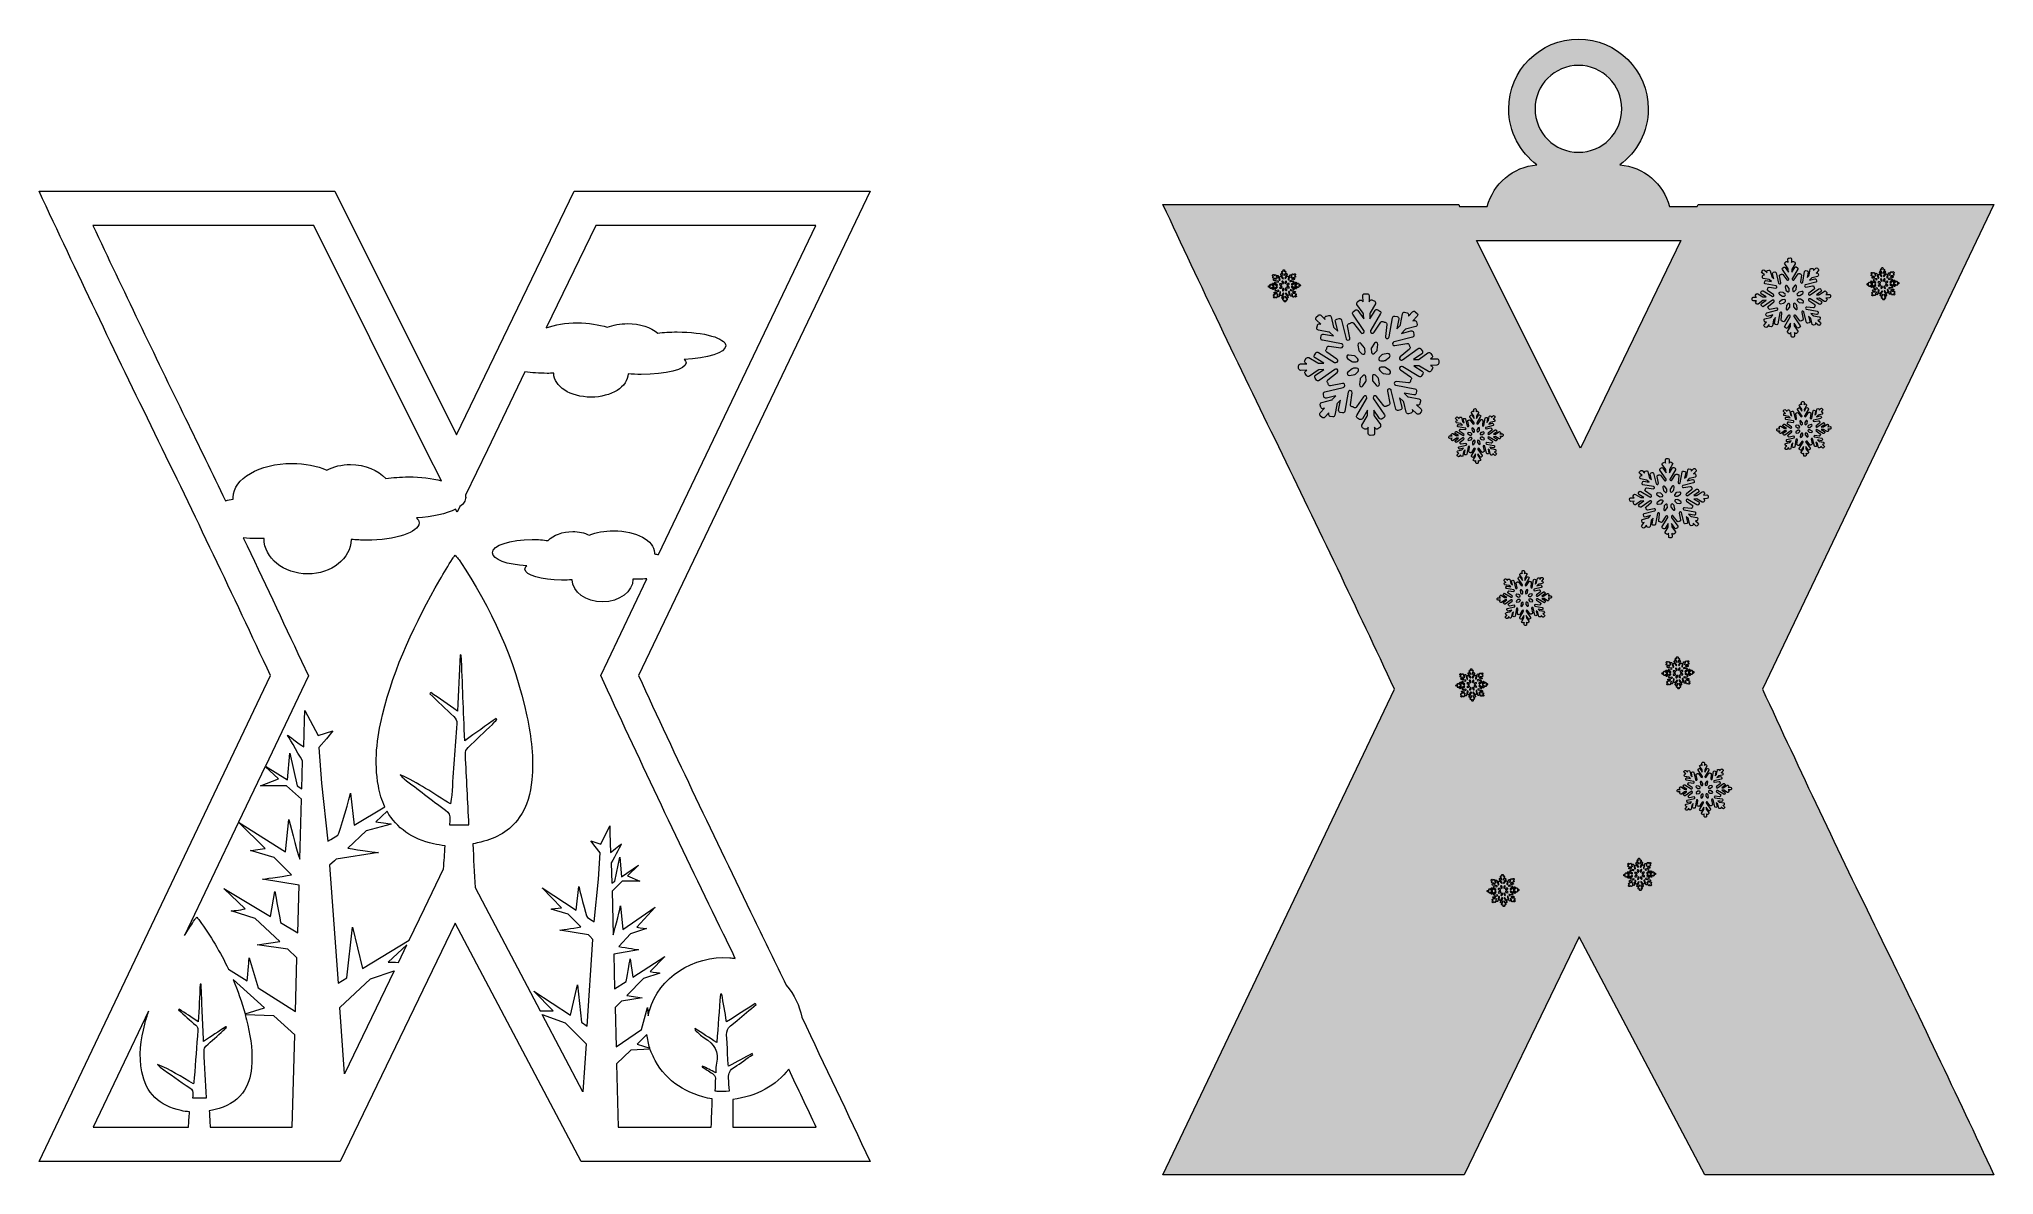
# Model space of a CAD drawing. Header units: millimetres. Extents: x -4 to 167, y -109 to -9.
import ezdxf

# ---------------------------------------------------------------- set-up
doc = ezdxf.new("R2010")
doc.units = ezdxf.units.MM
doc.header["$MEASUREMENT"] = 0
for name, color, linetype in [('engraving', 7, 'Continuous'), ('Layer 1', 7, 'Continuous'), ('Layer 2', 7, 'Continuous')]:
    doc.layers.add(name, color=color, linetype=linetype)

msp = doc.modelspace()

# ---------------------------------------------------------------- hatches: boundary and pattern name
at = {"layer": 'Layer 1'}
h = msp.add_hatch(color=2, dxfattribs=at)
h.dxf.hatch_style = 2
edge = h.paths.add_edge_path()
edge.add_spline(control_points=[(146.89, -66.07), (146.89, -66.07), (167.2, -23.55), (167.2, -23.55), (167.2, -23.55), (141.25, -23.55), (141.25, -23.55), (141.25, -23.55), (141.17, -23.71), (141.17, -23.71), (141.17, -23.71), (138.73, -23.71), (138.73, -23.71), (138.21, -21.73), (136.48, -20.23), (134.37, -20.07), (135.88, -18.95), (136.86, -17.17), (136.86, -15.15), (136.86, -11.77), (134.12, -9.03), (130.74, -9.03), (127.36, -9.03), (124.62, -11.77), (124.62, -15.15), (124.62, -17.17), (125.6, -18.95), (127.1, -20.07), (125, -20.23), (123.26, -21.73), (122.74, -23.71), (122.74, -23.71), (120.3, -23.71), (120.3, -23.71), (120.3, -23.71), (120.23, -23.55), (120.23, -23.55), (120.23, -23.55), (94.27, -23.55), (94.27, -23.55), (97.56, -30.6), (100.95, -37.69), (104.43, -44.81), (107.91, -51.94), (111.3, -59.02), (114.59, -66.07), (114.59, -66.07), (94.27, -108.7), (94.27, -108.7), (94.27, -108.7), (120.7, -108.7), (120.7, -108.7), (120.7, -108.7), (130.8, -87.8), (130.8, -87.8), (130.8, -87.8), (141.84, -108.7), (141.84, -108.7), (141.84, -108.7), (167.2, -108.7), (167.2, -108.7), (163.92, -101.65), (160.53, -94.57), (157.05, -87.44), (153.56, -80.32), (150.18, -73.19), (146.89, -66.07)], knot_values=[0, 0, 0, 0, 1, 1, 1, 2, 2, 2, 3, 3, 3, 4, 4, 4, 5, 5, 5, 6, 6, 6, 7, 7, 7, 8, 8, 8, 9, 9, 9, 10, 10, 10, 11, 11, 11, 12, 12, 12, 13, 13, 13, 14, 14, 14, 15, 15, 15, 16, 16, 16, 17, 17, 17, 18, 18, 18, 19, 19, 19, 20, 20, 20, 21, 21, 21, 22, 22, 22, 22], degree=3, periodic=1)
edge = h.paths.add_edge_path()
edge.add_spline(control_points=[(126.93, -15.15), (126.93, -13.05), (128.64, -11.34), (130.74, -11.34), (132.84, -11.34), (134.55, -13.05), (134.55, -15.15), (134.55, -17.25), (132.84, -18.96), (130.74, -18.96), (128.64, -18.96), (126.93, -17.25), (126.93, -15.15)], knot_values=[0, 0, 0, 0, 1, 1, 1, 2, 2, 2, 3, 3, 3, 4, 4, 4, 4], degree=3, periodic=1)
h.paths.add_polyline_path([(121.8, -26.71), (139.72, -26.71), (130.91, -44.93)])

# ---------------------------------------------------------------- linework, layer by layer
at = {"layer": 'engraving', "lineweight": 0}
for points, knots in [([(152.85, -31.52), (152.85, -31.47), (152.81, -31.42), (152.76, -31.43), (152.76, -31.43), (152.45, -31.44), (152.45, -31.44), (152.45, -31.44), (152.51, -31.4), (152.51, -31.4), (152.55, -31.37), (152.56, -31.31), (152.53, -31.27), (152.53, -31.27), (152.46, -31.17), (152.46, -31.17), (152.43, -31.12), (152.37, -31.11), (152.33, -31.14), (152.33, -31.14), (151.91, -31.44), (151.91, -31.44), (151.89, -31.45), (151.87, -31.46), (151.85, -31.46), (151.85, -31.46), (151.62, -31.47), (151.62, -31.47), (151.62, -31.47), (152.03, -31.18), (152.03, -31.18), (152.07, -31.15), (152.08, -31.1), (152.05, -31.05), (152.05, -31.05), (151.98, -30.95), (151.98, -30.95), (151.95, -30.91), (151.89, -30.9), (151.85, -30.93), (151.85, -30.93), (151.08, -31.48), (151.08, -31.48), (151.06, -31.49), (151.04, -31.49), (151.02, -31.49), (151.02, -31.49), (151.02, -31.49), (151.02, -31.49), (150.93, -31.5), (150.89, -31.38), (150.96, -31.33), (150.96, -31.33), (151.42, -30.96), (151.42, -30.96), (151.46, -30.93), (151.47, -30.87), (151.44, -30.83), (151.44, -30.83), (151.42, -30.81), (151.42, -30.81), (151.42, -30.8), (151.41, -30.78), (151.41, -30.77), (151.41, -30.77), (151.4, -30.74), (151.4, -30.74), (151.39, -30.69), (151.34, -30.66), (151.29, -30.67), (151.29, -30.67), (150.7, -30.79), (150.7, -30.79), (150.61, -30.81), (150.55, -30.7), (150.62, -30.63), (150.62, -30.63), (150.63, -30.62), (150.63, -30.62), (150.64, -30.61), (150.65, -30.6), (150.67, -30.59), (150.67, -30.59), (151.57, -30.37), (151.57, -30.37), (151.62, -30.35), (151.65, -30.3), (151.64, -30.25), (151.64, -30.25), (151.61, -30.13), (151.61, -30.13), (151.6, -30.08), (151.55, -30.05), (151.5, -30.06), (151.5, -30.06), (151.03, -30.18), (151.03, -30.18), (151.03, -30.18), (151.19, -30), (151.19, -30), (151.2, -29.99), (151.22, -29.98), (151.24, -29.98), (151.24, -29.98), (151.73, -29.85), (151.73, -29.85), (151.78, -29.84), (151.81, -29.79), (151.8, -29.74), (151.8, -29.74), (151.77, -29.62), (151.77, -29.62), (151.76, -29.57), (151.7, -29.54), (151.65, -29.55), (151.65, -29.55), (151.59, -29.57), (151.59, -29.57), (151.59, -29.57), (151.8, -29.33), (151.8, -29.33), (151.83, -29.3), (151.83, -29.24), (151.79, -29.2), (151.79, -29.2), (151.71, -29.12), (151.71, -29.12), (151.67, -29.08), (151.61, -29.08), (151.57, -29.12), (151.57, -29.12), (151.37, -29.34), (151.37, -29.34), (151.37, -29.34), (151.38, -29.28), (151.38, -29.28), (151.39, -29.23), (151.36, -29.18), (151.3, -29.17), (151.3, -29.17), (151.18, -29.15), (151.18, -29.15), (151.13, -29.14), (151.08, -29.17), (151.07, -29.22), (151.07, -29.22), (150.98, -29.74), (150.98, -29.74), (150.98, -29.76), (150.97, -29.78), (150.96, -29.79), (150.96, -29.79), (150.81, -29.96), (150.81, -29.96), (150.81, -29.96), (150.89, -29.47), (150.89, -29.47), (150.9, -29.42), (150.87, -29.37), (150.82, -29.36), (150.82, -29.36), (150.7, -29.34), (150.7, -29.34), (150.64, -29.33), (150.6, -29.36), (150.59, -29.42), (150.59, -29.42), (150.42, -30.36), (150.42, -30.36), (150.42, -30.38), (150.41, -30.39), (150.4, -30.41), (150.4, -30.41), (150.4, -30.41), (150.4, -30.41), (150.34, -30.48), (150.22, -30.42), (150.23, -30.33), (150.23, -30.33), (150.31, -29.74), (150.31, -29.74), (150.31, -29.69), (150.28, -29.65), (150.22, -29.64), (150.22, -29.64), (150.2, -29.64), (150.2, -29.64), (150.19, -29.63), (150.17, -29.63), (150.16, -29.62), (150.16, -29.62), (150.14, -29.61), (150.14, -29.61), (150.1, -29.58), (150.04, -29.59), (150.01, -29.63), (150.01, -29.63), (149.68, -30.13), (149.68, -30.13), (149.63, -30.21), (149.51, -30.18), (149.51, -30.08), (149.51, -30.08), (149.51, -30.07), (149.51, -30.07), (149.51, -30.06), (149.51, -30.04), (149.52, -30.02), (149.52, -30.02), (150, -29.22), (150, -29.22), (150.02, -29.17), (150.01, -29.11), (149.97, -29.09), (149.97, -29.09), (149.86, -29.02), (149.86, -29.02), (149.82, -29), (149.76, -29.01), (149.73, -29.06), (149.73, -29.06), (149.48, -29.48), (149.48, -29.48), (149.48, -29.48), (149.47, -29.23), (149.47, -29.23), (149.47, -29.22), (149.48, -29.2), (149.49, -29.18), (149.49, -29.18), (149.75, -28.74), (149.75, -28.74), (149.78, -28.7), (149.76, -28.64), (149.72, -28.61), (149.72, -28.61), (149.61, -28.55), (149.61, -28.55), (149.57, -28.52), (149.51, -28.53), (149.48, -28.58), (149.48, -28.58), (149.45, -28.64), (149.45, -28.64), (149.45, -28.64), (149.44, -28.32), (149.44, -28.32), (149.43, -28.27), (149.39, -28.23), (149.34, -28.23), (149.34, -28.23), (149.22, -28.24), (149.22, -28.24), (149.16, -28.24), (149.12, -28.28), (149.13, -28.33), (149.13, -28.33), (149.14, -28.64), (149.14, -28.64), (149.14, -28.64), (149.1, -28.58), (149.1, -28.58), (149.07, -28.54), (149.01, -28.53), (148.97, -28.56), (148.97, -28.56), (148.87, -28.63), (148.87, -28.63), (148.83, -28.66), (148.82, -28.72), (148.85, -28.76), (148.85, -28.76), (149.15, -29.19), (149.15, -29.19), (149.16, -29.21), (149.16, -29.23), (149.16, -29.24), (149.16, -29.24), (149.17, -29.48), (149.17, -29.48), (149.17, -29.48), (148.89, -29.07), (148.89, -29.07), (148.86, -29.03), (148.8, -29.02), (148.76, -29.05), (148.76, -29.05), (148.66, -29.12), (148.66, -29.12), (148.62, -29.15), (148.61, -29.2), (148.64, -29.25), (148.64, -29.25), (149.18, -30.03), (149.18, -30.03), (149.19, -30.05), (149.2, -30.07), (149.2, -30.08), (149.2, -30.08), (149.2, -30.09), (149.2, -30.09), (149.2, -30.18), (149.08, -30.22), (149.03, -30.15), (149.03, -30.15), (148.67, -29.68), (148.67, -29.68), (148.64, -29.64), (148.58, -29.63), (148.54, -29.67), (148.54, -29.67), (148.52, -29.68), (148.52, -29.68), (148.51, -29.69), (148.49, -29.7), (148.48, -29.7), (148.48, -29.7), (148.46, -29.7), (148.46, -29.7), (148.41, -29.71), (148.37, -29.76), (148.38, -29.81), (148.38, -29.81), (148.5, -30.41), (148.5, -30.41), (148.52, -30.5), (148.41, -30.56), (148.34, -30.49), (148.34, -30.49), (148.34, -30.49), (148.34, -30.49), (148.32, -30.48), (148.31, -30.46), (148.31, -30.44), (148.31, -30.44), (148.08, -29.53), (148.08, -29.53), (148.07, -29.48), (148.02, -29.45), (147.97, -29.46), (147.97, -29.46), (147.85, -29.49), (147.85, -29.49), (147.8, -29.5), (147.77, -29.55), (147.78, -29.6), (147.78, -29.6), (147.9, -30.08), (147.9, -30.08), (147.9, -30.08), (147.73, -29.92), (147.73, -29.92), (147.71, -29.9), (147.7, -29.89), (147.7, -29.87), (147.7, -29.87), (147.57, -29.37), (147.57, -29.37), (147.56, -29.32), (147.51, -29.29), (147.46, -29.3), (147.46, -29.3), (147.34, -29.33), (147.34, -29.33), (147.29, -29.34), (147.26, -29.39), (147.27, -29.44), (147.27, -29.44), (147.29, -29.51), (147.29, -29.51), (147.29, -29.51), (147.06, -29.3), (147.06, -29.3), (147.02, -29.26), (146.96, -29.26), (146.93, -29.3), (146.93, -29.3), (146.85, -29.39), (146.85, -29.39), (146.81, -29.43), (146.81, -29.49), (146.85, -29.53), (146.85, -29.53), (147.07, -29.73), (147.07, -29.73), (147.07, -29.73), (147.01, -29.72), (147.01, -29.72), (146.96, -29.71), (146.91, -29.75), (146.9, -29.8), (146.9, -29.8), (146.88, -29.92), (146.88, -29.92), (146.87, -29.97), (146.9, -30.02), (146.95, -30.03), (146.95, -30.03), (147.47, -30.12), (147.47, -30.12), (147.48, -30.12), (147.5, -30.13), (147.51, -30.15), (147.51, -30.15), (147.68, -30.3), (147.68, -30.3), (147.68, -30.3), (147.2, -30.22), (147.2, -30.22), (147.15, -30.21), (147.1, -30.24), (147.09, -30.29), (147.09, -30.29), (147.07, -30.41), (147.07, -30.41), (147.06, -30.47), (147.09, -30.51), (147.14, -30.52), (147.14, -30.52), (148.08, -30.69), (148.08, -30.69), (148.1, -30.7), (148.11, -30.7), (148.13, -30.72), (148.13, -30.72), (148.13, -30.72), (148.13, -30.72), (148.2, -30.78), (148.14, -30.89), (148.05, -30.88), (148.05, -30.88), (147.47, -30.81), (147.47, -30.81), (147.42, -30.8), (147.37, -30.84), (147.37, -30.89), (147.37, -30.89), (147.36, -30.92), (147.36, -30.92), (147.36, -30.93), (147.36, -30.94), (147.35, -30.96), (147.35, -30.96), (147.33, -30.98), (147.33, -30.98), (147.31, -31.02), (147.32, -31.08), (147.36, -31.11), (147.36, -31.11), (147.86, -31.45), (147.86, -31.45), (147.94, -31.5), (147.9, -31.61), (147.81, -31.62), (147.81, -31.62), (147.8, -31.62), (147.8, -31.62), (147.78, -31.62), (147.76, -31.61), (147.75, -31.6), (147.75, -31.6), (146.95, -31.12), (146.95, -31.12), (146.91, -31.09), (146.85, -31.11), (146.82, -31.15), (146.82, -31.15), (146.76, -31.26), (146.76, -31.26), (146.73, -31.3), (146.75, -31.36), (146.79, -31.39), (146.79, -31.39), (147.21, -31.64), (147.21, -31.64), (147.21, -31.64), (146.97, -31.65), (146.97, -31.65), (146.95, -31.65), (146.93, -31.65), (146.92, -31.64), (146.92, -31.64), (146.48, -31.37), (146.48, -31.37), (146.44, -31.34), (146.38, -31.36), (146.35, -31.4), (146.35, -31.4), (146.29, -31.51), (146.29, -31.51), (146.26, -31.55), (146.28, -31.61), (146.32, -31.64), (146.32, -31.64), (146.38, -31.67), (146.38, -31.67), (146.38, -31.67), (146.07, -31.69), (146.07, -31.69), (146.02, -31.69), (145.98, -31.73), (145.98, -31.78), (145.98, -31.78), (145.98, -31.91), (145.98, -31.91), (145.99, -31.96), (146.03, -32), (146.08, -32), (146.08, -32), (146.38, -31.99), (146.38, -31.99), (146.38, -31.99), (146.33, -32.03), (146.33, -32.03), (146.28, -32.06), (146.27, -32.11), (146.3, -32.16), (146.3, -32.16), (146.37, -32.26), (146.37, -32.26), (146.4, -32.3), (146.46, -32.31), (146.5, -32.28), (146.5, -32.28), (146.93, -31.98), (146.93, -31.98), (146.95, -31.97), (146.96, -31.96), (146.98, -31.96), (146.98, -31.96), (147.21, -31.95), (147.21, -31.95), (147.21, -31.95), (146.81, -32.24), (146.81, -32.24), (146.76, -32.27), (146.75, -32.33), (146.78, -32.37), (146.78, -32.37), (146.85, -32.47), (146.85, -32.47), (146.88, -32.52), (146.94, -32.53), (146.99, -32.5), (146.99, -32.5), (147.76, -31.95), (147.76, -31.95), (147.78, -31.94), (147.79, -31.93), (147.81, -31.93), (147.81, -31.93), (147.82, -31.93), (147.82, -31.93), (147.91, -31.93), (147.95, -32.04), (147.88, -32.1), (147.88, -32.1), (147.41, -32.47), (147.41, -32.47), (147.37, -32.5), (147.36, -32.56), (147.4, -32.6), (147.4, -32.6), (147.41, -32.62), (147.41, -32.62), (147.42, -32.63), (147.43, -32.64), (147.43, -32.66), (147.43, -32.66), (147.43, -32.68), (147.43, -32.68), (147.44, -32.73), (147.49, -32.76), (147.55, -32.75), (147.55, -32.75), (148.13, -32.64), (148.13, -32.64), (148.22, -32.62), (148.28, -32.73), (148.22, -32.79), (148.22, -32.79), (148.21, -32.8), (148.21, -32.8), (148.2, -32.82), (148.18, -32.83), (148.16, -32.83), (148.16, -32.83), (147.26, -33.06), (147.26, -33.06), (147.21, -33.07), (147.18, -33.12), (147.19, -33.17), (147.19, -33.17), (147.22, -33.29), (147.22, -33.29), (147.24, -33.34), (147.29, -33.37), (147.34, -33.36), (147.34, -33.36), (147.81, -33.24), (147.81, -33.24), (147.81, -33.24), (147.65, -33.42), (147.65, -33.42), (147.64, -33.43), (147.62, -33.44), (147.6, -33.45), (147.6, -33.45), (147.11, -33.57), (147.11, -33.57), (147.06, -33.59), (147.03, -33.64), (147.04, -33.69), (147.04, -33.69), (147.07, -33.81), (147.07, -33.81), (147.08, -33.86), (147.13, -33.89), (147.18, -33.88), (147.18, -33.88), (147.25, -33.86), (147.25, -33.86), (147.25, -33.86), (147.04, -34.09), (147.04, -34.09), (147, -34.13), (147, -34.19), (147.04, -34.22), (147.04, -34.22), (147.13, -34.31), (147.13, -34.31), (147.17, -34.34), (147.23, -34.34), (147.27, -34.3), (147.27, -34.3), (147.47, -34.08), (147.47, -34.08), (147.47, -34.08), (147.46, -34.15), (147.46, -34.15), (147.45, -34.2), (147.48, -34.25), (147.53, -34.26), (147.53, -34.26), (147.65, -34.28), (147.65, -34.28), (147.7, -34.29), (147.75, -34.25), (147.76, -34.2), (147.76, -34.2), (147.85, -33.68), (147.85, -33.68), (147.85, -33.66), (147.86, -33.65), (147.88, -33.63), (147.88, -33.63), (148.03, -33.46), (148.03, -33.46), (148.03, -33.46), (147.94, -33.96), (147.94, -33.96), (147.94, -34.01), (147.97, -34.06), (148.02, -34.06), (148.02, -34.06), (148.14, -34.09), (148.14, -34.09), (148.19, -34.1), (148.24, -34.06), (148.25, -34.01), (148.25, -34.01), (148.41, -33.06), (148.41, -33.06), (148.42, -33.05), (148.43, -33.03), (148.44, -33.02), (148.44, -33.02), (148.44, -33.02), (148.44, -33.02), (148.5, -32.95), (148.61, -33), (148.6, -33.09), (148.6, -33.09), (148.53, -33.68), (148.53, -33.68), (148.52, -33.73), (148.56, -33.78), (148.61, -33.79), (148.61, -33.79), (148.63, -33.79), (148.63, -33.79), (148.65, -33.79), (148.66, -33.8), (148.68, -33.8), (148.68, -33.8), (148.69, -33.82), (148.69, -33.82), (148.74, -33.85), (148.8, -33.83), (148.83, -33.79), (148.83, -33.79), (149.16, -33.29), (149.16, -33.29), (149.21, -33.22), (149.33, -33.25), (149.33, -33.34), (149.33, -33.34), (149.33, -33.35), (149.33, -33.35), (149.33, -33.37), (149.33, -33.39), (149.32, -33.4), (149.32, -33.4), (148.84, -34.21), (148.84, -34.21), (148.81, -34.25), (148.83, -34.31), (148.87, -34.34), (148.87, -34.34), (148.97, -34.4), (148.97, -34.4), (149.02, -34.43), (149.08, -34.41), (149.1, -34.37), (149.1, -34.37), (149.35, -33.95), (149.35, -33.95), (149.35, -33.95), (149.36, -34.19), (149.36, -34.19), (149.36, -34.21), (149.36, -34.23), (149.35, -34.24), (149.35, -34.24), (149.09, -34.68), (149.09, -34.68), (149.06, -34.73), (149.08, -34.79), (149.12, -34.81), (149.12, -34.81), (149.22, -34.88), (149.22, -34.88), (149.27, -34.9), (149.33, -34.89), (149.35, -34.84), (149.35, -34.84), (149.39, -34.79), (149.39, -34.79), (149.39, -34.79), (149.4, -35.1), (149.4, -35.1), (149.4, -35.15), (149.45, -35.19), (149.5, -35.19), (149.5, -35.19), (149.62, -35.19), (149.62, -35.19), (149.67, -35.19), (149.71, -35.14), (149.71, -35.09), (149.71, -35.09), (149.7, -34.79), (149.7, -34.79), (149.7, -34.79), (149.73, -34.84), (149.73, -34.84), (149.76, -34.88), (149.82, -34.89), (149.87, -34.86), (149.87, -34.86), (149.97, -34.79), (149.97, -34.79), (150.01, -34.76), (150.02, -34.71), (149.99, -34.66), (149.99, -34.66), (149.69, -34.23), (149.69, -34.23), (149.68, -34.22), (149.67, -34.2), (149.67, -34.18), (149.67, -34.18), (149.66, -33.95), (149.66, -33.95), (149.66, -33.95), (149.95, -34.36), (149.95, -34.36), (149.98, -34.4), (150.03, -34.41), (150.08, -34.38), (150.08, -34.38), (150.18, -34.31), (150.18, -34.31), (150.22, -34.28), (150.23, -34.22), (150.2, -34.18), (150.2, -34.18), (149.66, -33.39), (149.66, -33.39), (149.65, -33.38), (149.64, -33.36), (149.64, -33.34), (149.64, -33.34), (149.64, -33.34), (149.64, -33.34), (149.64, -33.25), (149.75, -33.2), (149.81, -33.28), (149.81, -33.28), (150.17, -33.74), (150.17, -33.74), (150.2, -33.78), (150.26, -33.79), (150.3, -33.76), (150.3, -33.76), (150.32, -33.74), (150.32, -33.74), (150.33, -33.74), (150.34, -33.73), (150.36, -33.73), (150.36, -33.73), (150.38, -33.72), (150.38, -33.72), (150.43, -33.71), (150.46, -33.66), (150.45, -33.61), (150.45, -33.61), (150.34, -33.02), (150.34, -33.02), (150.32, -32.93), (150.43, -32.87), (150.49, -32.93), (150.49, -32.93), (150.5, -32.94), (150.5, -32.94), (150.51, -32.95), (150.52, -32.96), (150.53, -32.98), (150.53, -32.98), (150.75, -33.9), (150.75, -33.9), (150.77, -33.95), (150.82, -33.98), (150.87, -33.97), (150.87, -33.97), (150.99, -33.94), (150.99, -33.94), (151.04, -33.92), (151.07, -33.87), (151.05, -33.82), (151.05, -33.82), (150.94, -33.34), (150.94, -33.34), (150.94, -33.34), (151.11, -33.51), (151.11, -33.51), (151.12, -33.52), (151.13, -33.54), (151.14, -33.55), (151.14, -33.55), (151.26, -34.06), (151.26, -34.06), (151.27, -34.11), (151.33, -34.14), (151.38, -34.12), (151.38, -34.12), (151.49, -34.09), (151.49, -34.09), (151.54, -34.08), (151.58, -34.03), (151.56, -33.98), (151.56, -33.98), (151.55, -33.92), (151.55, -33.92), (151.55, -33.92), (151.77, -34.13), (151.77, -34.13), (151.81, -34.16), (151.87, -34.16), (151.91, -34.12), (151.91, -34.12), (151.99, -34.03), (151.99, -34.03), (152.03, -33.99), (152.02, -33.93), (151.98, -33.9), (151.98, -33.9), (151.76, -33.69), (151.76, -33.69), (151.76, -33.69), (151.83, -33.7), (151.83, -33.7), (151.88, -33.71), (151.93, -33.68), (151.94, -33.63), (151.94, -33.63), (151.96, -33.51), (151.96, -33.51), (151.97, -33.45), (151.93, -33.41), (151.88, -33.4), (151.88, -33.4), (151.37, -33.3), (151.37, -33.3), (151.35, -33.3), (151.34, -33.29), (151.32, -33.28), (151.32, -33.28), (151.15, -33.12), (151.15, -33.12), (151.15, -33.12), (151.64, -33.21), (151.64, -33.21), (151.69, -33.22), (151.74, -33.18), (151.75, -33.13), (151.75, -33.13), (151.77, -33.01), (151.77, -33.01), (151.78, -32.96), (151.74, -32.91), (151.69, -32.9), (151.69, -32.9), (150.76, -32.73), (150.76, -32.73), (150.74, -32.73), (150.72, -32.72), (150.71, -32.71), (150.71, -32.71), (150.71, -32.7), (150.71, -32.7), (150.64, -32.64), (150.69, -32.53), (150.78, -32.54), (150.78, -32.54), (151.36, -32.62), (151.36, -32.62), (151.42, -32.62), (151.46, -32.59), (151.47, -32.53), (151.47, -32.53), (151.47, -32.51), (151.47, -32.51), (151.47, -32.49), (151.48, -32.48), (151.49, -32.47), (151.49, -32.47), (151.5, -32.45), (151.5, -32.45), (151.53, -32.41), (151.52, -32.35), (151.48, -32.32), (151.48, -32.32), (150.97, -31.98), (150.97, -31.98), (150.9, -31.93), (150.93, -31.81), (151.02, -31.81), (151.02, -31.81), (151.04, -31.81), (151.04, -31.81), (151.05, -31.81), (151.07, -31.81), (151.09, -31.82), (151.09, -31.82), (151.88, -32.3), (151.88, -32.3), (151.93, -32.33), (151.99, -32.32), (152.02, -32.27), (152.02, -32.27), (152.08, -32.17), (152.08, -32.17), (152.1, -32.12), (152.09, -32.06), (152.05, -32.04), (152.05, -32.04), (151.63, -31.78), (151.63, -31.78), (151.63, -31.78), (151.87, -31.77), (151.87, -31.77), (151.88, -31.77), (151.9, -31.78), (151.92, -31.79), (151.92, -31.79), (152.35, -32.05), (152.35, -32.05), (152.4, -32.08), (152.46, -32.07), (152.49, -32.02), (152.49, -32.02), (152.55, -31.91), (152.55, -31.91), (152.57, -31.87), (152.56, -31.81), (152.52, -31.79), (152.52, -31.79), (152.46, -31.75), (152.46, -31.75), (152.46, -31.75), (152.77, -31.74), (152.77, -31.74), (152.82, -31.74), (152.86, -31.69), (152.86, -31.64), (152.86, -31.64), (152.85, -31.52), (152.85, -31.52)], [0, 0, 0, 0, 1, 1, 1, 2, 2, 2, 3, 3, 3, 4, 4, 4, 5, 5, 5, 6, 6, 6, 7, 7, 7, 8, 8, 8, 9, 9, 9, 10, 10, 10, 11, 11, 11, 12, 12, 12, 13, 13, 13, 14, 14, 14, 15, 15, 15, 16, 16, 16, 17, 17, 17, 18, 18, 18, 19, 19, 19, 20, 20, 20, 21, 21, 21, 22, 22, 22, 23, 23, 23, 24, 24, 24, 25, 25, 25, 26, 26, 26, 27, 27, 27, 28, 28, 28, 29, 29, 29, 30, 30, 30, 31, 31, 31, 32, 32, 32, 33, 33, 33, 34, 34, 34, 35, 35, 35, 36, 36, 36, 37, 37, 37, 38, 38, 38, 39, 39, 39, 40, 40, 40, 41, 41, 41, 42, 42, 42, 43, 43, 43, 44, 44, 44, 45, 45, 45, 46, 46, 46, 47, 47, 47, 48, 48, 48, 49, 49, 49, 50, 50, 50, 51, 51, 51, 52, 52, 52, 53, 53, 53, 54, 54, 54, 55, 55, 55, 56, 56, 56, 57, 57, 57, 58, 58, 58, 59, 59, 59, 60, 60, 60, 61, 61, 61, 62, 62, 62, 63, 63, 63, 64, 64, 64, 65, 65, 65, 66, 66, 66, 67, 67, 67, 68, 68, 68, 69, 69, 69, 70, 70, 70, 71, 71, 71, 72, 72, 72, 73, 73, 73, 74, 74, 74, 75, 75, 75, 76, 76, 76, 77, 77, 77, 78, 78, 78, 79, 79, 79, 80, 80, 80, 81, 81, 81, 82, 82, 82, 83, 83, 83, 84, 84, 84, 85, 85, 85, 86, 86, 86, 87, 87, 87, 88, 88, 88, 89, 89, 89, 90, 90, 90, 91, 91, 91, 92, 92, 92, 93, 93, 93, 94, 94, 94, 95, 95, 95, 96, 96, 96, 97, 97, 97, 98, 98, 98, 99, 99, 99, 100, 100, 100, 101, 101, 101, 102, 102, 102, 103, 103, 103, 104, 104, 104, 105, 105, 105, 106, 106, 106, 107, 107, 107, 108, 108, 108, 109, 109, 109, 110, 110, 110, 111, 111, 111, 112, 112, 112, 113, 113, 113, 114, 114, 114, 115, 115, 115, 116, 116, 116, 117, 117, 117, 118, 118, 118, 119, 119, 119, 120, 120, 120, 121, 121, 121, 122, 122, 122, 123, 123, 123, 124, 124, 124, 125, 125, 125, 126, 126, 126, 127, 127, 127, 128, 128, 128, 129, 129, 129, 130, 130, 130, 131, 131, 131, 132, 132, 132, 133, 133, 133, 134, 134, 134, 135, 135, 135, 136, 136, 136, 137, 137, 137, 138, 138, 138, 139, 139, 139, 140, 140, 140, 141, 141, 141, 142, 142, 142, 143, 143, 143, 144, 144, 144, 145, 145, 145, 146, 146, 146, 147, 147, 147, 148, 148, 148, 149, 149, 149, 150, 150, 150, 151, 151, 151, 152, 152, 152, 153, 153, 153, 154, 154, 154, 155, 155, 155, 156, 156, 156, 157, 157, 157, 158, 158, 158, 159, 159, 159, 160, 160, 160, 161, 161, 161, 162, 162, 162, 163, 163, 163, 164, 164, 164, 165, 165, 165, 166, 166, 166, 167, 167, 167, 168, 168, 168, 169, 169, 169, 170, 170, 170, 171, 171, 171, 172, 172, 172, 173, 173, 173, 174, 174, 174, 175, 175, 175, 176, 176, 176, 177, 177, 177, 178, 178, 178, 179, 179, 179, 180, 180, 180, 181, 181, 181, 182, 182, 182, 183, 183, 183, 184, 184, 184, 185, 185, 185, 186, 186, 186, 187, 187, 187, 188, 188, 188, 189, 189, 189, 190, 190, 190, 191, 191, 191, 192, 192, 192, 193, 193, 193, 194, 194, 194, 195, 195, 195, 196, 196, 196, 197, 197, 197, 198, 198, 198, 199, 199, 199, 200, 200, 200, 201, 201, 201, 202, 202, 202, 203, 203, 203, 204, 204, 204, 205, 205, 205, 206, 206, 206, 207, 207, 207, 208, 208, 208, 209, 209, 209, 210, 210, 210, 211, 211, 211, 212, 212, 212, 213, 213, 213, 214, 214, 214, 215, 215, 215, 216, 216, 216, 217, 217, 217, 218, 218, 218, 219, 219, 219, 220, 220, 220, 221, 221, 221, 222, 222, 222, 223, 223, 223, 224, 224, 224, 225, 225, 225, 226, 226, 226, 227, 227, 227, 228, 228, 228, 229, 229, 229, 230, 230, 230, 231, 231, 231, 232, 232, 232, 233, 233, 233, 234, 234, 234, 235, 235, 235, 236, 236, 236, 237, 237, 237, 238, 238, 238, 239, 239, 239, 240, 240, 240, 241, 241, 241, 242, 242, 242, 243, 243, 243, 244, 244, 244, 245, 245, 245, 246, 246, 246, 247, 247, 247, 248, 248, 248, 249, 249, 249, 250, 250, 250, 251, 251, 251, 252, 252, 252, 253, 253, 253, 254, 254, 254, 255, 255, 255, 256, 256, 256, 257, 257, 257, 258, 258, 258, 259, 259, 259, 260, 260, 260, 261, 261, 261, 262, 262, 262, 263, 263, 263, 264, 264, 264, 265, 265, 265, 266, 266, 266, 267, 267, 267, 268, 268, 268, 269, 269, 269, 270, 270, 270, 271, 271, 271, 272, 272, 272, 273, 273, 273, 274, 274, 274, 275, 275, 275, 276, 276, 276, 277, 277, 277, 278, 278, 278, 279, 279, 279, 280, 280, 280, 281, 281, 281, 282, 282, 282, 283, 283, 283, 284, 284, 284, 285, 285, 285, 286, 286, 286, 287, 287, 287, 288, 288, 288, 289, 289, 289, 290, 290, 290, 291, 291, 291, 292, 292, 292, 293, 293, 293, 294, 294, 294, 295, 295, 295, 296, 296, 296, 297, 297, 297, 298, 298, 298, 299, 299, 299, 300, 300, 300, 301, 301, 301, 302, 302, 302, 303, 303, 303, 304, 304, 304, 305, 305, 305, 306, 306, 306, 307, 307, 307, 308, 308, 308, 309, 309, 309, 310, 310, 310, 311, 311, 311, 312, 312, 312, 313, 313, 313, 314, 314, 314, 315, 315, 315, 316, 316, 316, 317, 317, 317, 318, 318, 318, 319, 319, 319, 320, 320, 320, 321, 321, 321, 322, 322, 322, 323, 323, 323, 324, 324, 324, 325, 325, 325, 326, 326, 326, 327, 327, 327, 328, 328, 328, 329, 329, 329, 330, 330, 330, 331, 331, 331, 332, 332, 332, 333, 333, 333, 334, 334, 334, 335, 335, 335, 336, 336, 336, 336]), ([(158.86, -30.42), (158.86, -30.4), (158.84, -30.38), (158.82, -30.38), (158.82, -30.38), (158.7, -30.38), (158.7, -30.38), (158.7, -30.38), (158.72, -30.37), (158.72, -30.37), (158.74, -30.36), (158.75, -30.33), (158.73, -30.32), (158.73, -30.32), (158.7, -30.27), (158.7, -30.27), (158.69, -30.26), (158.67, -30.25), (158.65, -30.26), (158.65, -30.26), (158.48, -30.39), (158.48, -30.39), (158.47, -30.39), (158.46, -30.39), (158.46, -30.39), (158.46, -30.39), (158.36, -30.4), (158.36, -30.4), (158.36, -30.4), (158.53, -30.28), (158.53, -30.28), (158.55, -30.27), (158.55, -30.25), (158.54, -30.23), (158.54, -30.23), (158.51, -30.19), (158.51, -30.19), (158.5, -30.17), (158.47, -30.17), (158.46, -30.18), (158.46, -30.18), (158.14, -30.4), (158.14, -30.4), (158.13, -30.4), (158.13, -30.41), (158.12, -30.41), (158.12, -30.41), (158.12, -30.41), (158.12, -30.41), (158.08, -30.41), (158.06, -30.36), (158.09, -30.34), (158.09, -30.34), (158.28, -30.19), (158.28, -30.19), (158.3, -30.18), (158.3, -30.15), (158.29, -30.14), (158.29, -30.14), (158.28, -30.13), (158.28, -30.13), (158.28, -30.12), (158.28, -30.12), (158.28, -30.11), (158.28, -30.11), (158.27, -30.1), (158.27, -30.1), (158.27, -30.08), (158.25, -30.07), (158.23, -30.07), (158.23, -30.07), (157.99, -30.12), (157.99, -30.12), (157.95, -30.13), (157.93, -30.08), (157.95, -30.06), (157.95, -30.06), (157.96, -30.05), (157.96, -30.05), (157.96, -30.05), (157.97, -30.04), (157.98, -30.04), (157.98, -30.04), (158.34, -29.95), (158.34, -29.95), (158.36, -29.94), (158.38, -29.92), (158.37, -29.9), (158.37, -29.9), (158.36, -29.85), (158.36, -29.85), (158.35, -29.83), (158.33, -29.82), (158.31, -29.83), (158.31, -29.83), (158.12, -29.87), (158.12, -29.87), (158.12, -29.87), (158.19, -29.8), (158.19, -29.8), (158.19, -29.8), (158.2, -29.79), (158.21, -29.79), (158.21, -29.79), (158.41, -29.74), (158.41, -29.74), (158.43, -29.74), (158.44, -29.71), (158.43, -29.69), (158.43, -29.69), (158.42, -29.65), (158.42, -29.65), (158.42, -29.62), (158.4, -29.61), (158.38, -29.62), (158.38, -29.62), (158.35, -29.62), (158.35, -29.62), (158.35, -29.62), (158.44, -29.53), (158.44, -29.53), (158.45, -29.51), (158.45, -29.49), (158.43, -29.48), (158.43, -29.48), (158.4, -29.44), (158.4, -29.44), (158.38, -29.43), (158.36, -29.43), (158.34, -29.44), (158.34, -29.44), (158.26, -29.53), (158.26, -29.53), (158.26, -29.53), (158.26, -29.51), (158.26, -29.51), (158.27, -29.49), (158.25, -29.47), (158.23, -29.46), (158.23, -29.46), (158.19, -29.45), (158.19, -29.45), (158.16, -29.45), (158.14, -29.46), (158.14, -29.48), (158.14, -29.48), (158.1, -29.7), (158.1, -29.7), (158.1, -29.7), (158.1, -29.71), (158.09, -29.72), (158.09, -29.72), (158.03, -29.78), (158.03, -29.78), (158.03, -29.78), (158.07, -29.58), (158.07, -29.58), (158.07, -29.56), (158.06, -29.54), (158.04, -29.54), (158.04, -29.54), (157.99, -29.53), (157.99, -29.53), (157.97, -29.53), (157.95, -29.54), (157.94, -29.56), (157.94, -29.56), (157.88, -29.95), (157.88, -29.95), (157.87, -29.95), (157.87, -29.96), (157.87, -29.97), (157.87, -29.97), (157.87, -29.97), (157.87, -29.97), (157.84, -29.99), (157.79, -29.97), (157.8, -29.94), (157.8, -29.94), (157.83, -29.7), (157.83, -29.7), (157.83, -29.68), (157.82, -29.66), (157.79, -29.65), (157.79, -29.65), (157.79, -29.65), (157.79, -29.65), (157.78, -29.65), (157.77, -29.65), (157.77, -29.65), (157.77, -29.65), (157.76, -29.64), (157.76, -29.64), (157.74, -29.63), (157.72, -29.63), (157.71, -29.65), (157.71, -29.65), (157.57, -29.85), (157.57, -29.85), (157.55, -29.89), (157.51, -29.87), (157.5, -29.83), (157.5, -29.83), (157.5, -29.83), (157.5, -29.83), (157.5, -29.82), (157.51, -29.82), (157.51, -29.81), (157.51, -29.81), (157.7, -29.48), (157.7, -29.48), (157.71, -29.46), (157.71, -29.44), (157.69, -29.43), (157.69, -29.43), (157.65, -29.4), (157.65, -29.4), (157.63, -29.39), (157.61, -29.4), (157.59, -29.42), (157.59, -29.42), (157.49, -29.59), (157.49, -29.59), (157.49, -29.59), (157.49, -29.49), (157.49, -29.49), (157.49, -29.48), (157.49, -29.47), (157.5, -29.47), (157.5, -29.47), (157.6, -29.29), (157.6, -29.29), (157.61, -29.27), (157.61, -29.25), (157.59, -29.24), (157.59, -29.24), (157.55, -29.21), (157.55, -29.21), (157.53, -29.2), (157.5, -29.2), (157.49, -29.22), (157.49, -29.22), (157.48, -29.25), (157.48, -29.25), (157.48, -29.25), (157.47, -29.12), (157.47, -29.12), (157.47, -29.1), (157.46, -29.08), (157.43, -29.08), (157.43, -29.08), (157.39, -29.08), (157.39, -29.08), (157.36, -29.08), (157.35, -29.1), (157.35, -29.12), (157.35, -29.12), (157.35, -29.25), (157.35, -29.25), (157.35, -29.25), (157.34, -29.22), (157.34, -29.22), (157.33, -29.21), (157.3, -29.2), (157.29, -29.22), (157.29, -29.22), (157.24, -29.24), (157.24, -29.24), (157.23, -29.26), (157.22, -29.28), (157.24, -29.3), (157.24, -29.3), (157.36, -29.47), (157.36, -29.47), (157.36, -29.48), (157.36, -29.49), (157.36, -29.49), (157.36, -29.49), (157.37, -29.59), (157.37, -29.59), (157.37, -29.59), (157.25, -29.42), (157.25, -29.42), (157.24, -29.4), (157.22, -29.4), (157.2, -29.41), (157.2, -29.41), (157.16, -29.44), (157.16, -29.44), (157.14, -29.45), (157.14, -29.48), (157.15, -29.49), (157.15, -29.49), (157.37, -29.81), (157.37, -29.81), (157.37, -29.82), (157.38, -29.83), (157.38, -29.83), (157.38, -29.83), (157.38, -29.84), (157.38, -29.84), (157.38, -29.87), (157.33, -29.89), (157.31, -29.86), (157.31, -29.86), (157.16, -29.67), (157.16, -29.67), (157.15, -29.65), (157.13, -29.65), (157.11, -29.66), (157.11, -29.66), (157.1, -29.67), (157.1, -29.67), (157.1, -29.67), (157.09, -29.68), (157.09, -29.68), (157.09, -29.68), (157.08, -29.68), (157.08, -29.68), (157.06, -29.68), (157.04, -29.7), (157.05, -29.72), (157.05, -29.72), (157.09, -29.97), (157.09, -29.97), (157.1, -30), (157.06, -30.03), (157.03, -30), (157.03, -30), (157.03, -30), (157.03, -30), (157.02, -29.99), (157.02, -29.99), (157.02, -29.98), (157.02, -29.98), (156.93, -29.61), (156.93, -29.61), (156.92, -29.59), (156.9, -29.58), (156.88, -29.58), (156.88, -29.58), (156.83, -29.59), (156.83, -29.59), (156.81, -29.6), (156.8, -29.62), (156.8, -29.64), (156.8, -29.64), (156.85, -29.83), (156.85, -29.83), (156.85, -29.83), (156.78, -29.77), (156.78, -29.77), (156.77, -29.76), (156.77, -29.75), (156.77, -29.75), (156.77, -29.75), (156.72, -29.54), (156.72, -29.54), (156.71, -29.52), (156.69, -29.51), (156.67, -29.52), (156.67, -29.52), (156.62, -29.53), (156.62, -29.53), (156.6, -29.53), (156.59, -29.55), (156.6, -29.57), (156.6, -29.57), (156.6, -29.6), (156.6, -29.6), (156.6, -29.6), (156.51, -29.51), (156.51, -29.51), (156.49, -29.5), (156.47, -29.5), (156.46, -29.52), (156.46, -29.52), (156.42, -29.55), (156.42, -29.55), (156.41, -29.57), (156.41, -29.59), (156.42, -29.61), (156.42, -29.61), (156.51, -29.69), (156.51, -29.69), (156.51, -29.69), (156.49, -29.69), (156.49, -29.69), (156.47, -29.68), (156.45, -29.7), (156.44, -29.72), (156.44, -29.72), (156.44, -29.77), (156.44, -29.77), (156.43, -29.79), (156.45, -29.81), (156.47, -29.81), (156.47, -29.81), (156.67, -29.85), (156.67, -29.85), (156.68, -29.85), (156.69, -29.85), (156.69, -29.86), (156.69, -29.86), (156.76, -29.92), (156.76, -29.92), (156.76, -29.92), (156.57, -29.89), (156.57, -29.89), (156.54, -29.88), (156.52, -29.9), (156.52, -29.92), (156.52, -29.92), (156.51, -29.97), (156.51, -29.97), (156.51, -29.99), (156.52, -30.01), (156.54, -30.01), (156.54, -30.01), (156.92, -30.08), (156.92, -30.08), (156.93, -30.08), (156.94, -30.09), (156.94, -30.09), (156.94, -30.09), (156.94, -30.09), (156.94, -30.09), (156.97, -30.12), (156.95, -30.16), (156.91, -30.16), (156.91, -30.16), (156.68, -30.13), (156.68, -30.13), (156.66, -30.13), (156.64, -30.14), (156.63, -30.16), (156.63, -30.16), (156.63, -30.17), (156.63, -30.17), (156.63, -30.18), (156.63, -30.18), (156.63, -30.19), (156.63, -30.19), (156.62, -30.2), (156.62, -30.2), (156.61, -30.21), (156.61, -30.24), (156.63, -30.25), (156.63, -30.25), (156.83, -30.39), (156.83, -30.39), (156.87, -30.41), (156.85, -30.46), (156.81, -30.46), (156.81, -30.46), (156.81, -30.46), (156.81, -30.46), (156.8, -30.46), (156.8, -30.46), (156.79, -30.45), (156.79, -30.45), (156.47, -30.26), (156.47, -30.26), (156.45, -30.24), (156.42, -30.25), (156.41, -30.27), (156.41, -30.27), (156.39, -30.31), (156.39, -30.31), (156.38, -30.33), (156.38, -30.35), (156.4, -30.36), (156.4, -30.36), (156.57, -30.47), (156.57, -30.47), (156.57, -30.47), (156.47, -30.47), (156.47, -30.47), (156.47, -30.47), (156.46, -30.47), (156.45, -30.47), (156.45, -30.47), (156.27, -30.36), (156.27, -30.36), (156.26, -30.35), (156.23, -30.35), (156.22, -30.37), (156.22, -30.37), (156.2, -30.41), (156.2, -30.41), (156.19, -30.43), (156.19, -30.45), (156.21, -30.47), (156.21, -30.47), (156.23, -30.48), (156.23, -30.48), (156.23, -30.48), (156.11, -30.49), (156.11, -30.49), (156.09, -30.49), (156.07, -30.5), (156.07, -30.53), (156.07, -30.53), (156.07, -30.58), (156.07, -30.58), (156.07, -30.6), (156.09, -30.61), (156.11, -30.61), (156.11, -30.61), (156.23, -30.61), (156.23, -30.61), (156.23, -30.61), (156.21, -30.62), (156.21, -30.62), (156.19, -30.64), (156.19, -30.66), (156.2, -30.68), (156.2, -30.68), (156.23, -30.72), (156.23, -30.72), (156.24, -30.74), (156.27, -30.74), (156.28, -30.73), (156.28, -30.73), (156.46, -30.6), (156.46, -30.6), (156.46, -30.6), (156.47, -30.6), (156.48, -30.6), (156.48, -30.6), (156.57, -30.59), (156.57, -30.59), (156.57, -30.59), (156.41, -30.71), (156.41, -30.71), (156.39, -30.72), (156.38, -30.75), (156.4, -30.76), (156.4, -30.76), (156.43, -30.8), (156.43, -30.8), (156.44, -30.82), (156.46, -30.83), (156.48, -30.81), (156.48, -30.81), (156.79, -30.59), (156.79, -30.59), (156.8, -30.59), (156.81, -30.59), (156.81, -30.58), (156.81, -30.58), (156.82, -30.58), (156.82, -30.58), (156.85, -30.58), (156.87, -30.63), (156.84, -30.65), (156.84, -30.65), (156.65, -30.8), (156.65, -30.8), (156.64, -30.82), (156.63, -30.84), (156.65, -30.86), (156.65, -30.86), (156.65, -30.86), (156.65, -30.86), (156.66, -30.87), (156.66, -30.87), (156.66, -30.88), (156.66, -30.88), (156.66, -30.89), (156.66, -30.89), (156.67, -30.91), (156.69, -30.92), (156.71, -30.92), (156.71, -30.92), (156.94, -30.87), (156.94, -30.87), (156.98, -30.86), (157.01, -30.91), (156.98, -30.94), (156.98, -30.94), (156.98, -30.94), (156.98, -30.94), (156.97, -30.95), (156.97, -30.95), (156.96, -30.95), (156.96, -30.95), (156.59, -31.04), (156.59, -31.04), (156.57, -31.05), (156.56, -31.07), (156.56, -31.09), (156.56, -31.09), (156.58, -31.14), (156.58, -31.14), (156.58, -31.16), (156.6, -31.17), (156.62, -31.17), (156.62, -31.17), (156.81, -31.12), (156.81, -31.12), (156.81, -31.12), (156.75, -31.19), (156.75, -31.19), (156.74, -31.2), (156.74, -31.2), (156.73, -31.2), (156.73, -31.2), (156.53, -31.25), (156.53, -31.25), (156.51, -31.26), (156.5, -31.28), (156.5, -31.3), (156.5, -31.3), (156.51, -31.35), (156.51, -31.35), (156.52, -31.37), (156.54, -31.38), (156.56, -31.37), (156.56, -31.37), (156.59, -31.37), (156.59, -31.37), (156.59, -31.37), (156.5, -31.46), (156.5, -31.46), (156.49, -31.48), (156.49, -31.5), (156.5, -31.52), (156.5, -31.52), (156.54, -31.55), (156.54, -31.55), (156.55, -31.57), (156.58, -31.56), (156.59, -31.55), (156.59, -31.55), (156.67, -31.46), (156.67, -31.46), (156.67, -31.46), (156.67, -31.49), (156.67, -31.49), (156.67, -31.51), (156.68, -31.53), (156.7, -31.53), (156.7, -31.53), (156.75, -31.54), (156.75, -31.54), (156.77, -31.54), (156.79, -31.53), (156.79, -31.51), (156.79, -31.51), (156.83, -31.3), (156.83, -31.3), (156.83, -31.29), (156.84, -31.28), (156.84, -31.28), (156.84, -31.28), (156.9, -31.21), (156.9, -31.21), (156.9, -31.21), (156.87, -31.41), (156.87, -31.41), (156.86, -31.43), (156.88, -31.45), (156.9, -31.45), (156.9, -31.45), (156.95, -31.46), (156.95, -31.46), (156.97, -31.46), (156.99, -31.45), (156.99, -31.43), (156.99, -31.43), (157.06, -31.05), (157.06, -31.05), (157.06, -31.04), (157.06, -31.03), (157.07, -31.03), (157.07, -31.03), (157.07, -31.03), (157.07, -31.03), (157.09, -31), (157.14, -31.02), (157.14, -31.06), (157.14, -31.06), (157.11, -31.3), (157.11, -31.3), (157.1, -31.32), (157.12, -31.34), (157.14, -31.34), (157.14, -31.34), (157.15, -31.34), (157.15, -31.34), (157.15, -31.34), (157.16, -31.34), (157.17, -31.35), (157.17, -31.35), (157.17, -31.35), (157.17, -31.35), (157.19, -31.36), (157.21, -31.36), (157.23, -31.34), (157.23, -31.34), (157.36, -31.14), (157.36, -31.14), (157.38, -31.11), (157.43, -31.12), (157.43, -31.16), (157.43, -31.16), (157.43, -31.16), (157.43, -31.16), (157.43, -31.17), (157.43, -31.18), (157.43, -31.18), (157.43, -31.18), (157.23, -31.51), (157.23, -31.51), (157.22, -31.53), (157.23, -31.55), (157.24, -31.56), (157.24, -31.56), (157.29, -31.59), (157.29, -31.59), (157.31, -31.6), (157.33, -31.59), (157.34, -31.58), (157.34, -31.58), (157.44, -31.4), (157.44, -31.4), (157.44, -31.4), (157.45, -31.5), (157.45, -31.5), (157.45, -31.51), (157.44, -31.52), (157.44, -31.52), (157.44, -31.52), (157.33, -31.7), (157.33, -31.7), (157.32, -31.72), (157.33, -31.75), (157.35, -31.76), (157.35, -31.76), (157.39, -31.78), (157.39, -31.78), (157.41, -31.79), (157.43, -31.79), (157.44, -31.77), (157.44, -31.77), (157.45, -31.75), (157.45, -31.75), (157.45, -31.75), (157.46, -31.87), (157.46, -31.87), (157.46, -31.89), (157.48, -31.91), (157.5, -31.91), (157.5, -31.91), (157.55, -31.91), (157.55, -31.91), (157.57, -31.91), (157.59, -31.89), (157.59, -31.87), (157.59, -31.87), (157.58, -31.75), (157.58, -31.75), (157.58, -31.75), (157.6, -31.77), (157.6, -31.77), (157.61, -31.78), (157.63, -31.79), (157.65, -31.78), (157.65, -31.78), (157.69, -31.75), (157.69, -31.75), (157.71, -31.74), (157.71, -31.71), (157.7, -31.7), (157.7, -31.7), (157.58, -31.52), (157.58, -31.52), (157.57, -31.51), (157.57, -31.51), (157.57, -31.5), (157.57, -31.5), (157.57, -31.4), (157.57, -31.4), (157.57, -31.4), (157.68, -31.57), (157.68, -31.57), (157.69, -31.59), (157.72, -31.59), (157.74, -31.58), (157.74, -31.58), (157.78, -31.55), (157.78, -31.55), (157.79, -31.54), (157.8, -31.52), (157.79, -31.5), (157.79, -31.5), (157.56, -31.18), (157.56, -31.18), (157.56, -31.17), (157.56, -31.16), (157.56, -31.16), (157.56, -31.16), (157.56, -31.16), (157.56, -31.16), (157.56, -31.12), (157.6, -31.1), (157.63, -31.13), (157.63, -31.13), (157.77, -31.32), (157.77, -31.32), (157.78, -31.34), (157.81, -31.34), (157.83, -31.33), (157.83, -31.33), (157.83, -31.32), (157.83, -31.32), (157.84, -31.32), (157.84, -31.32), (157.85, -31.31), (157.85, -31.31), (157.86, -31.31), (157.86, -31.31), (157.88, -31.31), (157.89, -31.29), (157.89, -31.27), (157.89, -31.27), (157.84, -31.03), (157.84, -31.03), (157.83, -30.99), (157.88, -30.97), (157.9, -30.99), (157.9, -30.99), (157.91, -30.99), (157.91, -30.99), (157.91, -31), (157.92, -31.01), (157.92, -31.01), (157.92, -31.01), (158.01, -31.38), (158.01, -31.38), (158.01, -31.4), (158.04, -31.42), (158.06, -31.41), (158.06, -31.41), (158.1, -31.4), (158.1, -31.4), (158.12, -31.39), (158.14, -31.37), (158.13, -31.35), (158.13, -31.35), (158.08, -31.16), (158.08, -31.16), (158.08, -31.16), (158.16, -31.23), (158.16, -31.23), (158.16, -31.23), (158.16, -31.24), (158.17, -31.24), (158.17, -31.24), (158.22, -31.45), (158.22, -31.45), (158.22, -31.47), (158.24, -31.48), (158.26, -31.48), (158.26, -31.48), (158.31, -31.46), (158.31, -31.46), (158.33, -31.46), (158.34, -31.44), (158.34, -31.42), (158.34, -31.42), (158.33, -31.39), (158.33, -31.39), (158.33, -31.39), (158.42, -31.48), (158.42, -31.48), (158.44, -31.49), (158.46, -31.49), (158.48, -31.48), (158.48, -31.48), (158.51, -31.44), (158.51, -31.44), (158.53, -31.42), (158.53, -31.4), (158.51, -31.38), (158.51, -31.38), (158.42, -31.3), (158.42, -31.3), (158.42, -31.3), (158.45, -31.31), (158.45, -31.31), (158.47, -31.31), (158.49, -31.29), (158.49, -31.27), (158.49, -31.27), (158.5, -31.22), (158.5, -31.22), (158.5, -31.2), (158.49, -31.18), (158.47, -31.18), (158.47, -31.18), (158.26, -31.14), (158.26, -31.14), (158.25, -31.14), (158.25, -31.14), (158.24, -31.13), (158.24, -31.13), (158.17, -31.07), (158.17, -31.07), (158.17, -31.07), (158.37, -31.1), (158.37, -31.1), (158.39, -31.11), (158.41, -31.09), (158.41, -31.07), (158.41, -31.07), (158.42, -31.02), (158.42, -31.02), (158.43, -31), (158.41, -30.98), (158.39, -30.98), (158.39, -30.98), (158.01, -30.91), (158.01, -30.91), (158, -30.91), (158, -30.91), (157.99, -30.9), (157.99, -30.9), (157.99, -30.9), (157.99, -30.9), (157.96, -30.87), (157.99, -30.83), (158.02, -30.83), (158.02, -30.83), (158.26, -30.86), (158.26, -30.86), (158.28, -30.87), (158.3, -30.85), (158.3, -30.83), (158.3, -30.83), (158.3, -30.82), (158.3, -30.82), (158.3, -30.81), (158.31, -30.81), (158.31, -30.8), (158.31, -30.8), (158.31, -30.8), (158.31, -30.8), (158.33, -30.78), (158.32, -30.75), (158.3, -30.74), (158.3, -30.74), (158.1, -30.6), (158.1, -30.6), (158.07, -30.58), (158.08, -30.54), (158.12, -30.53), (158.12, -30.53), (158.12, -30.53), (158.12, -30.53), (158.13, -30.53), (158.14, -30.54), (158.15, -30.54), (158.15, -30.54), (158.47, -30.74), (158.47, -30.74), (158.49, -30.75), (158.51, -30.74), (158.52, -30.72), (158.52, -30.72), (158.55, -30.68), (158.55, -30.68), (158.56, -30.66), (158.55, -30.64), (158.54, -30.63), (158.54, -30.63), (158.36, -30.52), (158.36, -30.52), (158.36, -30.52), (158.46, -30.52), (158.46, -30.52), (158.47, -30.52), (158.48, -30.52), (158.48, -30.53), (158.48, -30.53), (158.66, -30.63), (158.66, -30.63), (158.68, -30.65), (158.7, -30.64), (158.71, -30.62), (158.71, -30.62), (158.74, -30.58), (158.74, -30.58), (158.75, -30.56), (158.74, -30.54), (158.73, -30.53), (158.73, -30.53), (158.7, -30.51), (158.7, -30.51), (158.7, -30.51), (158.83, -30.51), (158.83, -30.51), (158.85, -30.51), (158.87, -30.49), (158.87, -30.47), (158.87, -30.47), (158.86, -30.42), (158.86, -30.42)], [0, 0, 0, 0, 1, 1, 1, 2, 2, 2, 3, 3, 3, 4, 4, 4, 5, 5, 5, 6, 6, 6, 7, 7, 7, 8, 8, 8, 9, 9, 9, 10, 10, 10, 11, 11, 11, 12, 12, 12, 13, 13, 13, 14, 14, 14, 15, 15, 15, 16, 16, 16, 17, 17, 17, 18, 18, 18, 19, 19, 19, 20, 20, 20, 21, 21, 21, 22, 22, 22, 23, 23, 23, 24, 24, 24, 25, 25, 25, 26, 26, 26, 27, 27, 27, 28, 28, 28, 29, 29, 29, 30, 30, 30, 31, 31, 31, 32, 32, 32, 33, 33, 33, 34, 34, 34, 35, 35, 35, 36, 36, 36, 37, 37, 37, 38, 38, 38, 39, 39, 39, 40, 40, 40, 41, 41, 41, 42, 42, 42, 43, 43, 43, 44, 44, 44, 45, 45, 45, 46, 46, 46, 47, 47, 47, 48, 48, 48, 49, 49, 49, 50, 50, 50, 51, 51, 51, 52, 52, 52, 53, 53, 53, 54, 54, 54, 55, 55, 55, 56, 56, 56, 57, 57, 57, 58, 58, 58, 59, 59, 59, 60, 60, 60, 61, 61, 61, 62, 62, 62, 63, 63, 63, 64, 64, 64, 65, 65, 65, 66, 66, 66, 67, 67, 67, 68, 68, 68, 69, 69, 69, 70, 70, 70, 71, 71, 71, 72, 72, 72, 73, 73, 73, 74, 74, 74, 75, 75, 75, 76, 76, 76, 77, 77, 77, 78, 78, 78, 79, 79, 79, 80, 80, 80, 81, 81, 81, 82, 82, 82, 83, 83, 83, 84, 84, 84, 85, 85, 85, 86, 86, 86, 87, 87, 87, 88, 88, 88, 89, 89, 89, 90, 90, 90, 91, 91, 91, 92, 92, 92, 93, 93, 93, 94, 94, 94, 95, 95, 95, 96, 96, 96, 97, 97, 97, 98, 98, 98, 99, 99, 99, 100, 100, 100, 101, 101, 101, 102, 102, 102, 103, 103, 103, 104, 104, 104, 105, 105, 105, 106, 106, 106, 107, 107, 107, 108, 108, 108, 109, 109, 109, 110, 110, 110, 111, 111, 111, 112, 112, 112, 113, 113, 113, 114, 114, 114, 115, 115, 115, 116, 116, 116, 117, 117, 117, 118, 118, 118, 119, 119, 119, 120, 120, 120, 121, 121, 121, 122, 122, 122, 123, 123, 123, 124, 124, 124, 125, 125, 125, 126, 126, 126, 127, 127, 127, 128, 128, 128, 129, 129, 129, 130, 130, 130, 131, 131, 131, 132, 132, 132, 133, 133, 133, 134, 134, 134, 135, 135, 135, 136, 136, 136, 137, 137, 137, 138, 138, 138, 139, 139, 139, 140, 140, 140, 141, 141, 141, 142, 142, 142, 143, 143, 143, 144, 144, 144, 145, 145, 145, 146, 146, 146, 147, 147, 147, 148, 148, 148, 149, 149, 149, 150, 150, 150, 151, 151, 151, 152, 152, 152, 153, 153, 153, 154, 154, 154, 155, 155, 155, 156, 156, 156, 157, 157, 157, 158, 158, 158, 159, 159, 159, 160, 160, 160, 161, 161, 161, 162, 162, 162, 163, 163, 163, 164, 164, 164, 165, 165, 165, 166, 166, 166, 167, 167, 167, 168, 168, 168, 169, 169, 169, 170, 170, 170, 171, 171, 171, 172, 172, 172, 173, 173, 173, 174, 174, 174, 175, 175, 175, 176, 176, 176, 177, 177, 177, 178, 178, 178, 179, 179, 179, 180, 180, 180, 181, 181, 181, 182, 182, 182, 183, 183, 183, 184, 184, 184, 185, 185, 185, 186, 186, 186, 187, 187, 187, 188, 188, 188, 189, 189, 189, 190, 190, 190, 191, 191, 191, 192, 192, 192, 193, 193, 193, 194, 194, 194, 195, 195, 195, 196, 196, 196, 197, 197, 197, 198, 198, 198, 199, 199, 199, 200, 200, 200, 201, 201, 201, 202, 202, 202, 203, 203, 203, 204, 204, 204, 205, 205, 205, 206, 206, 206, 207, 207, 207, 208, 208, 208, 209, 209, 209, 210, 210, 210, 211, 211, 211, 212, 212, 212, 213, 213, 213, 214, 214, 214, 215, 215, 215, 216, 216, 216, 217, 217, 217, 218, 218, 218, 219, 219, 219, 220, 220, 220, 221, 221, 221, 222, 222, 222, 223, 223, 223, 224, 224, 224, 225, 225, 225, 226, 226, 226, 227, 227, 227, 228, 228, 228, 229, 229, 229, 230, 230, 230, 231, 231, 231, 232, 232, 232, 233, 233, 233, 234, 234, 234, 235, 235, 235, 236, 236, 236, 237, 237, 237, 238, 238, 238, 239, 239, 239, 240, 240, 240, 241, 241, 241, 242, 242, 242, 243, 243, 243, 244, 244, 244, 245, 245, 245, 246, 246, 246, 247, 247, 247, 248, 248, 248, 249, 249, 249, 250, 250, 250, 251, 251, 251, 252, 252, 252, 253, 253, 253, 254, 254, 254, 255, 255, 255, 256, 256, 256, 257, 257, 257, 258, 258, 258, 259, 259, 259, 260, 260, 260, 261, 261, 261, 262, 262, 262, 263, 263, 263, 264, 264, 264, 265, 265, 265, 266, 266, 266, 267, 267, 267, 268, 268, 268, 269, 269, 269, 270, 270, 270, 271, 271, 271, 272, 272, 272, 273, 273, 273, 274, 274, 274, 275, 275, 275, 276, 276, 276, 277, 277, 277, 278, 278, 278, 279, 279, 279, 280, 280, 280, 281, 281, 281, 282, 282, 282, 283, 283, 283, 284, 284, 284, 285, 285, 285, 286, 286, 286, 287, 287, 287, 288, 288, 288, 289, 289, 289, 290, 290, 290, 291, 291, 291, 292, 292, 292, 293, 293, 293, 294, 294, 294, 295, 295, 295, 296, 296, 296, 297, 297, 297, 298, 298, 298, 299, 299, 299, 300, 300, 300, 301, 301, 301, 302, 302, 302, 303, 303, 303, 304, 304, 304, 305, 305, 305, 306, 306, 306, 307, 307, 307, 308, 308, 308, 309, 309, 309, 310, 310, 310, 311, 311, 311, 312, 312, 312, 313, 313, 313, 314, 314, 314, 315, 315, 315, 316, 316, 316, 317, 317, 317, 318, 318, 318, 319, 319, 319, 320, 320, 320, 321, 321, 321, 322, 322, 322, 323, 323, 323, 324, 324, 324, 325, 325, 325, 326, 326, 326, 327, 327, 327, 328, 328, 328, 329, 329, 329, 330, 330, 330, 331, 331, 331, 332, 332, 332, 333, 333, 333, 334, 334, 334, 335, 335, 335, 336, 336, 336, 336]), ([(106.33, -30.61), (106.33, -30.58), (106.31, -30.57), (106.29, -30.57), (106.29, -30.57), (106.16, -30.57), (106.16, -30.57), (106.16, -30.57), (106.19, -30.56), (106.19, -30.56), (106.2, -30.55), (106.21, -30.52), (106.2, -30.5), (106.2, -30.5), (106.17, -30.46), (106.17, -30.46), (106.16, -30.45), (106.13, -30.44), (106.11, -30.45), (106.11, -30.45), (105.94, -30.58), (105.94, -30.58), (105.94, -30.58), (105.93, -30.58), (105.92, -30.58), (105.92, -30.58), (105.83, -30.59), (105.83, -30.59), (105.83, -30.59), (105.99, -30.47), (105.99, -30.47), (106.01, -30.46), (106.01, -30.43), (106, -30.42), (106, -30.42), (105.97, -30.38), (105.97, -30.38), (105.96, -30.36), (105.94, -30.35), (105.92, -30.37), (105.92, -30.37), (105.6, -30.59), (105.6, -30.59), (105.6, -30.59), (105.59, -30.6), (105.58, -30.6), (105.58, -30.6), (105.58, -30.6), (105.58, -30.6), (105.54, -30.6), (105.53, -30.55), (105.56, -30.53), (105.56, -30.53), (105.75, -30.38), (105.75, -30.38), (105.76, -30.37), (105.76, -30.34), (105.75, -30.33), (105.75, -30.33), (105.75, -30.32), (105.75, -30.32), (105.74, -30.31), (105.74, -30.31), (105.74, -30.3), (105.74, -30.3), (105.74, -30.29), (105.74, -30.29), (105.73, -30.27), (105.71, -30.26), (105.69, -30.26), (105.69, -30.26), (105.45, -30.31), (105.45, -30.31), (105.42, -30.32), (105.39, -30.27), (105.42, -30.25), (105.42, -30.25), (105.42, -30.24), (105.42, -30.24), (105.43, -30.24), (105.43, -30.23), (105.44, -30.23), (105.44, -30.23), (105.81, -30.14), (105.81, -30.14), (105.83, -30.13), (105.84, -30.11), (105.83, -30.09), (105.83, -30.09), (105.82, -30.04), (105.82, -30.04), (105.82, -30.02), (105.8, -30.01), (105.78, -30.02), (105.78, -30.02), (105.58, -30.06), (105.58, -30.06), (105.58, -30.06), (105.65, -29.99), (105.65, -29.99), (105.65, -29.99), (105.66, -29.98), (105.67, -29.98), (105.67, -29.98), (105.87, -29.93), (105.87, -29.93), (105.89, -29.92), (105.9, -29.9), (105.9, -29.88), (105.9, -29.88), (105.89, -29.83), (105.89, -29.83), (105.88, -29.81), (105.86, -29.8), (105.84, -29.81), (105.84, -29.81), (105.81, -29.81), (105.81, -29.81), (105.81, -29.81), (105.9, -29.72), (105.9, -29.72), (105.91, -29.7), (105.91, -29.68), (105.9, -29.66), (105.9, -29.66), (105.86, -29.63), (105.86, -29.63), (105.84, -29.62), (105.82, -29.62), (105.81, -29.63), (105.81, -29.63), (105.72, -29.72), (105.72, -29.72), (105.72, -29.72), (105.73, -29.7), (105.73, -29.7), (105.73, -29.68), (105.72, -29.66), (105.7, -29.65), (105.7, -29.65), (105.65, -29.64), (105.65, -29.64), (105.63, -29.64), (105.61, -29.65), (105.6, -29.67), (105.6, -29.67), (105.57, -29.89), (105.57, -29.89), (105.57, -29.89), (105.56, -29.9), (105.56, -29.9), (105.56, -29.9), (105.49, -29.97), (105.49, -29.97), (105.49, -29.97), (105.53, -29.77), (105.53, -29.77), (105.53, -29.75), (105.52, -29.73), (105.5, -29.73), (105.5, -29.73), (105.45, -29.72), (105.45, -29.72), (105.43, -29.72), (105.41, -29.73), (105.4, -29.75), (105.4, -29.75), (105.34, -30.14), (105.34, -30.14), (105.34, -30.14), (105.33, -30.15), (105.33, -30.16), (105.33, -30.16), (105.33, -30.16), (105.33, -30.16), (105.3, -30.18), (105.26, -30.16), (105.26, -30.12), (105.26, -30.12), (105.29, -29.89), (105.29, -29.89), (105.29, -29.86), (105.28, -29.85), (105.26, -29.84), (105.26, -29.84), (105.25, -29.84), (105.25, -29.84), (105.24, -29.84), (105.24, -29.84), (105.23, -29.84), (105.23, -29.84), (105.22, -29.83), (105.22, -29.83), (105.21, -29.82), (105.18, -29.82), (105.17, -29.84), (105.17, -29.84), (105.04, -30.04), (105.04, -30.04), (105.02, -30.07), (104.97, -30.06), (104.97, -30.02), (104.97, -30.02), (104.97, -30.02), (104.97, -30.02), (104.97, -30.01), (104.97, -30), (104.97, -30), (104.97, -30), (105.17, -29.67), (105.17, -29.67), (105.18, -29.65), (105.17, -29.63), (105.15, -29.62), (105.15, -29.62), (105.11, -29.59), (105.11, -29.59), (105.09, -29.58), (105.07, -29.59), (105.06, -29.61), (105.06, -29.61), (104.96, -29.78), (104.96, -29.78), (104.96, -29.78), (104.95, -29.68), (104.95, -29.68), (104.95, -29.67), (104.95, -29.66), (104.96, -29.66), (104.96, -29.66), (105.06, -29.48), (105.06, -29.48), (105.08, -29.46), (105.07, -29.44), (105.05, -29.43), (105.05, -29.43), (105.01, -29.4), (105.01, -29.4), (104.99, -29.39), (104.97, -29.39), (104.96, -29.41), (104.96, -29.41), (104.94, -29.44), (104.94, -29.44), (104.94, -29.44), (104.94, -29.31), (104.94, -29.31), (104.94, -29.29), (104.92, -29.27), (104.9, -29.27), (104.9, -29.27), (104.85, -29.27), (104.85, -29.27), (104.83, -29.27), (104.81, -29.29), (104.81, -29.31), (104.81, -29.31), (104.82, -29.44), (104.82, -29.44), (104.82, -29.44), (104.8, -29.41), (104.8, -29.41), (104.79, -29.4), (104.77, -29.39), (104.75, -29.4), (104.75, -29.4), (104.71, -29.43), (104.71, -29.43), (104.69, -29.45), (104.69, -29.47), (104.7, -29.49), (104.7, -29.49), (104.82, -29.66), (104.82, -29.66), (104.82, -29.67), (104.83, -29.68), (104.83, -29.68), (104.83, -29.68), (104.83, -29.78), (104.83, -29.78), (104.83, -29.78), (104.72, -29.61), (104.72, -29.61), (104.7, -29.59), (104.68, -29.59), (104.66, -29.6), (104.66, -29.6), (104.62, -29.63), (104.62, -29.63), (104.6, -29.64), (104.6, -29.67), (104.61, -29.68), (104.61, -29.68), (104.83, -30), (104.83, -30), (104.84, -30.01), (104.84, -30.02), (104.84, -30.02), (104.84, -30.02), (104.84, -30.02), (104.84, -30.02), (104.84, -30.06), (104.79, -30.08), (104.77, -30.05), (104.77, -30.05), (104.63, -29.86), (104.63, -29.86), (104.61, -29.84), (104.59, -29.84), (104.57, -29.85), (104.57, -29.85), (104.57, -29.86), (104.57, -29.86), (104.56, -29.86), (104.55, -29.87), (104.55, -29.87), (104.55, -29.87), (104.54, -29.87), (104.54, -29.87), (104.52, -29.87), (104.51, -29.89), (104.51, -29.91), (104.51, -29.91), (104.56, -30.15), (104.56, -30.15), (104.56, -30.19), (104.52, -30.22), (104.49, -30.19), (104.49, -30.19), (104.49, -30.19), (104.49, -30.19), (104.49, -30.18), (104.48, -30.18), (104.48, -30.17), (104.48, -30.17), (104.39, -29.8), (104.39, -29.8), (104.38, -29.78), (104.36, -29.76), (104.34, -29.77), (104.34, -29.77), (104.29, -29.78), (104.29, -29.78), (104.27, -29.79), (104.26, -29.81), (104.27, -29.83), (104.27, -29.83), (104.31, -30.02), (104.31, -30.02), (104.31, -30.02), (104.24, -29.96), (104.24, -29.96), (104.24, -29.95), (104.23, -29.94), (104.23, -29.94), (104.23, -29.94), (104.18, -29.73), (104.18, -29.73), (104.18, -29.71), (104.16, -29.7), (104.13, -29.71), (104.13, -29.71), (104.09, -29.72), (104.09, -29.72), (104.07, -29.72), (104.05, -29.74), (104.06, -29.76), (104.06, -29.76), (104.07, -29.79), (104.07, -29.79), (104.07, -29.79), (103.97, -29.7), (103.97, -29.7), (103.96, -29.69), (103.93, -29.69), (103.92, -29.71), (103.92, -29.71), (103.89, -29.74), (103.89, -29.74), (103.87, -29.76), (103.87, -29.78), (103.89, -29.8), (103.89, -29.8), (103.98, -29.88), (103.98, -29.88), (103.98, -29.88), (103.95, -29.88), (103.95, -29.88), (103.93, -29.87), (103.91, -29.89), (103.91, -29.91), (103.91, -29.91), (103.9, -29.96), (103.9, -29.96), (103.89, -29.98), (103.91, -30), (103.93, -30), (103.93, -30), (104.14, -30.04), (104.14, -30.04), (104.14, -30.04), (104.15, -30.04), (104.16, -30.05), (104.16, -30.05), (104.23, -30.11), (104.23, -30.11), (104.23, -30.11), (104.03, -30.08), (104.03, -30.08), (104.01, -30.07), (103.99, -30.09), (103.98, -30.11), (103.98, -30.11), (103.98, -30.16), (103.98, -30.16), (103.97, -30.18), (103.99, -30.2), (104.01, -30.2), (104.01, -30.2), (104.39, -30.27), (104.39, -30.27), (104.39, -30.27), (104.4, -30.28), (104.41, -30.28), (104.41, -30.28), (104.41, -30.28), (104.41, -30.28), (104.43, -30.31), (104.41, -30.35), (104.38, -30.35), (104.38, -30.35), (104.14, -30.32), (104.14, -30.32), (104.12, -30.32), (104.1, -30.33), (104.1, -30.35), (104.1, -30.35), (104.1, -30.36), (104.1, -30.36), (104.09, -30.37), (104.09, -30.37), (104.09, -30.38), (104.09, -30.38), (104.08, -30.39), (104.08, -30.39), (104.07, -30.4), (104.08, -30.43), (104.09, -30.44), (104.09, -30.44), (104.3, -30.58), (104.3, -30.58), (104.33, -30.6), (104.31, -30.65), (104.28, -30.65), (104.28, -30.65), (104.27, -30.65), (104.27, -30.65), (104.27, -30.65), (104.26, -30.65), (104.25, -30.64), (104.25, -30.64), (103.93, -30.44), (103.93, -30.44), (103.91, -30.43), (103.89, -30.44), (103.88, -30.46), (103.88, -30.46), (103.85, -30.5), (103.85, -30.5), (103.84, -30.52), (103.84, -30.54), (103.86, -30.55), (103.86, -30.55), (104.03, -30.66), (104.03, -30.66), (104.03, -30.66), (103.94, -30.66), (103.94, -30.66), (103.93, -30.66), (103.92, -30.66), (103.91, -30.65), (103.91, -30.65), (103.74, -30.55), (103.74, -30.55), (103.72, -30.54), (103.7, -30.54), (103.68, -30.56), (103.68, -30.56), (103.66, -30.6), (103.66, -30.6), (103.65, -30.62), (103.65, -30.64), (103.67, -30.66), (103.67, -30.66), (103.7, -30.67), (103.7, -30.67), (103.7, -30.67), (103.57, -30.67), (103.57, -30.67), (103.55, -30.68), (103.53, -30.69), (103.53, -30.71), (103.53, -30.71), (103.53, -30.76), (103.53, -30.76), (103.54, -30.79), (103.55, -30.8), (103.57, -30.8), (103.57, -30.8), (103.7, -30.8), (103.7, -30.8), (103.7, -30.8), (103.67, -30.81), (103.67, -30.81), (103.66, -30.82), (103.65, -30.85), (103.66, -30.87), (103.66, -30.87), (103.69, -30.91), (103.69, -30.91), (103.71, -30.92), (103.73, -30.93), (103.75, -30.92), (103.75, -30.92), (103.92, -30.79), (103.92, -30.79), (103.93, -30.79), (103.93, -30.79), (103.94, -30.79), (103.94, -30.79), (104.03, -30.78), (104.03, -30.78), (104.03, -30.78), (103.87, -30.9), (103.87, -30.9), (103.85, -30.91), (103.85, -30.94), (103.86, -30.95), (103.86, -30.95), (103.89, -30.99), (103.89, -30.99), (103.9, -31.01), (103.92, -31.02), (103.94, -31), (103.94, -31), (104.26, -30.78), (104.26, -30.78), (104.26, -30.78), (104.27, -30.77), (104.28, -30.77), (104.28, -30.77), (104.28, -30.77), (104.28, -30.77), (104.32, -30.77), (104.33, -30.82), (104.3, -30.84), (104.3, -30.84), (104.12, -30.99), (104.12, -30.99), (104.1, -31), (104.1, -31.03), (104.11, -31.04), (104.11, -31.04), (104.12, -31.05), (104.12, -31.05), (104.12, -31.06), (104.12, -31.06), (104.12, -31.07), (104.12, -31.07), (104.12, -31.08), (104.12, -31.08), (104.13, -31.1), (104.15, -31.11), (104.17, -31.11), (104.17, -31.11), (104.41, -31.06), (104.41, -31.06), (104.44, -31.05), (104.47, -31.1), (104.44, -31.12), (104.44, -31.12), (104.44, -31.13), (104.44, -31.13), (104.43, -31.13), (104.43, -31.14), (104.42, -31.14), (104.42, -31.14), (104.05, -31.23), (104.05, -31.23), (104.03, -31.24), (104.02, -31.26), (104.03, -31.28), (104.03, -31.28), (104.04, -31.33), (104.04, -31.33), (104.04, -31.35), (104.07, -31.36), (104.09, -31.36), (104.09, -31.36), (104.28, -31.31), (104.28, -31.31), (104.28, -31.31), (104.21, -31.38), (104.21, -31.38), (104.21, -31.39), (104.2, -31.39), (104.19, -31.39), (104.19, -31.39), (103.99, -31.44), (103.99, -31.44), (103.97, -31.45), (103.96, -31.47), (103.96, -31.49), (103.96, -31.49), (103.98, -31.54), (103.98, -31.54), (103.98, -31.56), (104, -31.57), (104.02, -31.56), (104.02, -31.56), (104.05, -31.56), (104.05, -31.56), (104.05, -31.56), (103.96, -31.65), (103.96, -31.65), (103.95, -31.67), (103.95, -31.69), (103.96, -31.71), (103.96, -31.71), (104, -31.74), (104, -31.74), (104.02, -31.75), (104.04, -31.75), (104.06, -31.74), (104.06, -31.74), (104.14, -31.65), (104.14, -31.65), (104.14, -31.65), (104.13, -31.67), (104.13, -31.67), (104.13, -31.7), (104.14, -31.72), (104.16, -31.72), (104.16, -31.72), (104.21, -31.73), (104.21, -31.73), (104.23, -31.73), (104.25, -31.72), (104.26, -31.7), (104.26, -31.7), (104.29, -31.49), (104.29, -31.49), (104.3, -31.48), (104.3, -31.47), (104.3, -31.47), (104.3, -31.47), (104.37, -31.4), (104.37, -31.4), (104.37, -31.4), (104.33, -31.6), (104.33, -31.6), (104.33, -31.62), (104.34, -31.64), (104.36, -31.64), (104.36, -31.64), (104.41, -31.65), (104.41, -31.65), (104.43, -31.65), (104.45, -31.64), (104.46, -31.62), (104.46, -31.62), (104.52, -31.23), (104.52, -31.23), (104.52, -31.23), (104.53, -31.22), (104.53, -31.22), (104.53, -31.22), (104.53, -31.22), (104.53, -31.22), (104.56, -31.19), (104.6, -31.21), (104.6, -31.25), (104.6, -31.25), (104.57, -31.49), (104.57, -31.49), (104.57, -31.51), (104.58, -31.53), (104.6, -31.53), (104.6, -31.53), (104.61, -31.53), (104.61, -31.53), (104.62, -31.53), (104.62, -31.53), (104.63, -31.54), (104.63, -31.54), (104.64, -31.54), (104.64, -31.54), (104.65, -31.55), (104.68, -31.55), (104.69, -31.53), (104.69, -31.53), (104.82, -31.33), (104.82, -31.33), (104.84, -31.3), (104.89, -31.31), (104.89, -31.35), (104.89, -31.35), (104.89, -31.35), (104.89, -31.35), (104.89, -31.36), (104.89, -31.37), (104.89, -31.37), (104.89, -31.37), (104.69, -31.7), (104.69, -31.7), (104.68, -31.72), (104.69, -31.74), (104.71, -31.75), (104.71, -31.75), (104.75, -31.78), (104.75, -31.78), (104.77, -31.79), (104.79, -31.78), (104.8, -31.76), (104.8, -31.76), (104.9, -31.59), (104.9, -31.59), (104.9, -31.59), (104.91, -31.69), (104.91, -31.69), (104.91, -31.7), (104.91, -31.71), (104.9, -31.71), (104.9, -31.71), (104.8, -31.89), (104.8, -31.89), (104.79, -31.91), (104.79, -31.93), (104.81, -31.95), (104.81, -31.95), (104.85, -31.97), (104.85, -31.97), (104.87, -31.98), (104.89, -31.98), (104.9, -31.96), (104.9, -31.96), (104.92, -31.94), (104.92, -31.94), (104.92, -31.94), (104.92, -32.06), (104.92, -32.06), (104.92, -32.08), (104.94, -32.1), (104.96, -32.1), (104.96, -32.1), (105.01, -32.1), (105.01, -32.1), (105.03, -32.1), (105.05, -32.08), (105.05, -32.06), (105.05, -32.06), (105.04, -31.93), (105.04, -31.93), (105.04, -31.93), (105.06, -31.96), (105.06, -31.96), (105.07, -31.97), (105.1, -31.98), (105.11, -31.97), (105.11, -31.97), (105.15, -31.94), (105.15, -31.94), (105.17, -31.93), (105.17, -31.9), (105.16, -31.88), (105.16, -31.88), (105.04, -31.71), (105.04, -31.71), (105.04, -31.7), (105.03, -31.7), (105.03, -31.69), (105.03, -31.69), (105.03, -31.59), (105.03, -31.59), (105.03, -31.59), (105.14, -31.76), (105.14, -31.76), (105.16, -31.78), (105.18, -31.78), (105.2, -31.77), (105.2, -31.77), (105.24, -31.74), (105.24, -31.74), (105.26, -31.73), (105.26, -31.7), (105.25, -31.69), (105.25, -31.69), (105.03, -31.37), (105.03, -31.37), (105.02, -31.36), (105.02, -31.35), (105.02, -31.35), (105.02, -31.35), (105.02, -31.35), (105.02, -31.35), (105.02, -31.31), (105.07, -31.29), (105.09, -31.32), (105.09, -31.32), (105.23, -31.51), (105.23, -31.51), (105.25, -31.53), (105.27, -31.53), (105.29, -31.52), (105.29, -31.52), (105.3, -31.51), (105.3, -31.51), (105.3, -31.51), (105.31, -31.5), (105.31, -31.5), (105.31, -31.5), (105.32, -31.5), (105.32, -31.5), (105.34, -31.5), (105.36, -31.48), (105.35, -31.46), (105.35, -31.46), (105.3, -31.22), (105.3, -31.22), (105.3, -31.18), (105.34, -31.16), (105.37, -31.18), (105.37, -31.18), (105.37, -31.18), (105.37, -31.18), (105.38, -31.19), (105.38, -31.19), (105.38, -31.2), (105.38, -31.2), (105.47, -31.57), (105.47, -31.57), (105.48, -31.59), (105.5, -31.61), (105.52, -31.6), (105.52, -31.6), (105.57, -31.59), (105.57, -31.59), (105.59, -31.58), (105.6, -31.56), (105.6, -31.54), (105.6, -31.54), (105.55, -31.35), (105.55, -31.35), (105.55, -31.35), (105.62, -31.41), (105.62, -31.41), (105.62, -31.42), (105.63, -31.43), (105.63, -31.43), (105.63, -31.43), (105.68, -31.64), (105.68, -31.64), (105.68, -31.66), (105.71, -31.67), (105.73, -31.67), (105.73, -31.67), (105.77, -31.65), (105.77, -31.65), (105.79, -31.65), (105.81, -31.63), (105.8, -31.61), (105.8, -31.61), (105.8, -31.58), (105.8, -31.58), (105.8, -31.58), (105.89, -31.67), (105.89, -31.67), (105.9, -31.68), (105.93, -31.68), (105.94, -31.66), (105.94, -31.66), (105.98, -31.63), (105.98, -31.63), (105.99, -31.61), (105.99, -31.59), (105.97, -31.57), (105.97, -31.57), (105.88, -31.49), (105.88, -31.49), (105.88, -31.49), (105.91, -31.49), (105.91, -31.49), (105.93, -31.5), (105.95, -31.48), (105.95, -31.46), (105.95, -31.46), (105.96, -31.41), (105.96, -31.41), (105.97, -31.39), (105.95, -31.37), (105.93, -31.37), (105.93, -31.37), (105.72, -31.33), (105.72, -31.33), (105.72, -31.33), (105.71, -31.33), (105.7, -31.32), (105.7, -31.32), (105.63, -31.26), (105.63, -31.26), (105.63, -31.26), (105.83, -31.29), (105.83, -31.29), (105.85, -31.3), (105.87, -31.28), (105.88, -31.26), (105.88, -31.26), (105.89, -31.21), (105.89, -31.21), (105.89, -31.19), (105.88, -31.17), (105.85, -31.17), (105.85, -31.17), (105.48, -31.1), (105.48, -31.1), (105.47, -31.1), (105.46, -31.1), (105.46, -31.09), (105.46, -31.09), (105.45, -31.09), (105.45, -31.09), (105.43, -31.06), (105.45, -31.02), (105.49, -31.02), (105.49, -31.02), (105.72, -31.05), (105.72, -31.05), (105.74, -31.05), (105.76, -31.04), (105.76, -31.02), (105.76, -31.02), (105.77, -31.01), (105.77, -31.01), (105.77, -31), (105.77, -31), (105.77, -30.99), (105.77, -30.99), (105.78, -30.98), (105.78, -30.98), (105.79, -30.97), (105.78, -30.94), (105.77, -30.93), (105.77, -30.93), (105.56, -30.79), (105.56, -30.79), (105.53, -30.77), (105.55, -30.72), (105.58, -30.72), (105.58, -30.72), (105.59, -30.72), (105.59, -30.72), (105.6, -30.72), (105.6, -30.72), (105.61, -30.73), (105.61, -30.73), (105.93, -30.93), (105.93, -30.93), (105.95, -30.94), (105.97, -30.93), (105.99, -30.91), (105.99, -30.91), (106.01, -30.87), (106.01, -30.87), (106.02, -30.85), (106.02, -30.83), (106, -30.82), (106, -30.82), (105.83, -30.71), (105.83, -30.71), (105.83, -30.71), (105.92, -30.71), (105.92, -30.71), (105.93, -30.71), (105.94, -30.71), (105.95, -30.72), (105.95, -30.72), (106.12, -30.82), (106.12, -30.82), (106.14, -30.83), (106.17, -30.83), (106.18, -30.81), (106.18, -30.81), (106.2, -30.77), (106.2, -30.77), (106.21, -30.75), (106.21, -30.73), (106.19, -30.72), (106.19, -30.72), (106.17, -30.7), (106.17, -30.7), (106.17, -30.7), (106.29, -30.7), (106.29, -30.7), (106.31, -30.7), (106.33, -30.68), (106.33, -30.66), (106.33, -30.66), (106.33, -30.61), (106.33, -30.61)], [0, 0, 0, 0, 1, 1, 1, 2, 2, 2, 3, 3, 3, 4, 4, 4, 5, 5, 5, 6, 6, 6, 7, 7, 7, 8, 8, 8, 9, 9, 9, 10, 10, 10, 11, 11, 11, 12, 12, 12, 13, 13, 13, 14, 14, 14, 15, 15, 15, 16, 16, 16, 17, 17, 17, 18, 18, 18, 19, 19, 19, 20, 20, 20, 21, 21, 21, 22, 22, 22, 23, 23, 23, 24, 24, 24, 25, 25, 25, 26, 26, 26, 27, 27, 27, 28, 28, 28, 29, 29, 29, 30, 30, 30, 31, 31, 31, 32, 32, 32, 33, 33, 33, 34, 34, 34, 35, 35, 35, 36, 36, 36, 37, 37, 37, 38, 38, 38, 39, 39, 39, 40, 40, 40, 41, 41, 41, 42, 42, 42, 43, 43, 43, 44, 44, 44, 45, 45, 45, 46, 46, 46, 47, 47, 47, 48, 48, 48, 49, 49, 49, 50, 50, 50, 51, 51, 51, 52, 52, 52, 53, 53, 53, 54, 54, 54, 55, 55, 55, 56, 56, 56, 57, 57, 57, 58, 58, 58, 59, 59, 59, 60, 60, 60, 61, 61, 61, 62, 62, 62, 63, 63, 63, 64, 64, 64, 65, 65, 65, 66, 66, 66, 67, 67, 67, 68, 68, 68, 69, 69, 69, 70, 70, 70, 71, 71, 71, 72, 72, 72, 73, 73, 73, 74, 74, 74, 75, 75, 75, 76, 76, 76, 77, 77, 77, 78, 78, 78, 79, 79, 79, 80, 80, 80, 81, 81, 81, 82, 82, 82, 83, 83, 83, 84, 84, 84, 85, 85, 85, 86, 86, 86, 87, 87, 87, 88, 88, 88, 89, 89, 89, 90, 90, 90, 91, 91, 91, 92, 92, 92, 93, 93, 93, 94, 94, 94, 95, 95, 95, 96, 96, 96, 97, 97, 97, 98, 98, 98, 99, 99, 99, 100, 100, 100, 101, 101, 101, 102, 102, 102, 103, 103, 103, 104, 104, 104, 105, 105, 105, 106, 106, 106, 107, 107, 107, 108, 108, 108, 109, 109, 109, 110, 110, 110, 111, 111, 111, 112, 112, 112, 113, 113, 113, 114, 114, 114, 115, 115, 115, 116, 116, 116, 117, 117, 117, 118, 118, 118, 119, 119, 119, 120, 120, 120, 121, 121, 121, 122, 122, 122, 123, 123, 123, 124, 124, 124, 125, 125, 125, 126, 126, 126, 127, 127, 127, 128, 128, 128, 129, 129, 129, 130, 130, 130, 131, 131, 131, 132, 132, 132, 133, 133, 133, 134, 134, 134, 135, 135, 135, 136, 136, 136, 137, 137, 137, 138, 138, 138, 139, 139, 139, 140, 140, 140, 141, 141, 141, 142, 142, 142, 143, 143, 143, 144, 144, 144, 145, 145, 145, 146, 146, 146, 147, 147, 147, 148, 148, 148, 149, 149, 149, 150, 150, 150, 151, 151, 151, 152, 152, 152, 153, 153, 153, 154, 154, 154, 155, 155, 155, 156, 156, 156, 157, 157, 157, 158, 158, 158, 159, 159, 159, 160, 160, 160, 161, 161, 161, 162, 162, 162, 163, 163, 163, 164, 164, 164, 165, 165, 165, 166, 166, 166, 167, 167, 167, 168, 168, 168, 169, 169, 169, 170, 170, 170, 171, 171, 171, 172, 172, 172, 173, 173, 173, 174, 174, 174, 175, 175, 175, 176, 176, 176, 177, 177, 177, 178, 178, 178, 179, 179, 179, 180, 180, 180, 181, 181, 181, 182, 182, 182, 183, 183, 183, 184, 184, 184, 185, 185, 185, 186, 186, 186, 187, 187, 187, 188, 188, 188, 189, 189, 189, 190, 190, 190, 191, 191, 191, 192, 192, 192, 193, 193, 193, 194, 194, 194, 195, 195, 195, 196, 196, 196, 197, 197, 197, 198, 198, 198, 199, 199, 199, 200, 200, 200, 201, 201, 201, 202, 202, 202, 203, 203, 203, 204, 204, 204, 205, 205, 205, 206, 206, 206, 207, 207, 207, 208, 208, 208, 209, 209, 209, 210, 210, 210, 211, 211, 211, 212, 212, 212, 213, 213, 213, 214, 214, 214, 215, 215, 215, 216, 216, 216, 217, 217, 217, 218, 218, 218, 219, 219, 219, 220, 220, 220, 221, 221, 221, 222, 222, 222, 223, 223, 223, 224, 224, 224, 225, 225, 225, 226, 226, 226, 227, 227, 227, 228, 228, 228, 229, 229, 229, 230, 230, 230, 231, 231, 231, 232, 232, 232, 233, 233, 233, 234, 234, 234, 235, 235, 235, 236, 236, 236, 237, 237, 237, 238, 238, 238, 239, 239, 239, 240, 240, 240, 241, 241, 241, 242, 242, 242, 243, 243, 243, 244, 244, 244, 245, 245, 245, 246, 246, 246, 247, 247, 247, 248, 248, 248, 249, 249, 249, 250, 250, 250, 251, 251, 251, 252, 252, 252, 253, 253, 253, 254, 254, 254, 255, 255, 255, 256, 256, 256, 257, 257, 257, 258, 258, 258, 259, 259, 259, 260, 260, 260, 261, 261, 261, 262, 262, 262, 263, 263, 263, 264, 264, 264, 265, 265, 265, 266, 266, 266, 267, 267, 267, 268, 268, 268, 269, 269, 269, 270, 270, 270, 271, 271, 271, 272, 272, 272, 273, 273, 273, 274, 274, 274, 275, 275, 275, 276, 276, 276, 277, 277, 277, 278, 278, 278, 279, 279, 279, 280, 280, 280, 281, 281, 281, 282, 282, 282, 283, 283, 283, 284, 284, 284, 285, 285, 285, 286, 286, 286, 287, 287, 287, 288, 288, 288, 289, 289, 289, 290, 290, 290, 291, 291, 291, 292, 292, 292, 293, 293, 293, 294, 294, 294, 295, 295, 295, 296, 296, 296, 297, 297, 297, 298, 298, 298, 299, 299, 299, 300, 300, 300, 301, 301, 301, 302, 302, 302, 303, 303, 303, 304, 304, 304, 305, 305, 305, 306, 306, 306, 307, 307, 307, 308, 308, 308, 309, 309, 309, 310, 310, 310, 311, 311, 311, 312, 312, 312, 313, 313, 313, 314, 314, 314, 315, 315, 315, 316, 316, 316, 317, 317, 317, 318, 318, 318, 319, 319, 319, 320, 320, 320, 321, 321, 321, 322, 322, 322, 323, 323, 323, 324, 324, 324, 325, 325, 325, 326, 326, 326, 327, 327, 327, 328, 328, 328, 329, 329, 329, 330, 330, 330, 331, 331, 331, 332, 332, 332, 333, 333, 333, 334, 334, 334, 335, 335, 335, 336, 336, 336, 336]), ([(104.6, -30.63), (104.6, -30.63), (104.51, -30.57), (104.51, -30.57), (104.47, -30.54), (104.49, -30.49), (104.53, -30.5), (104.53, -30.5), (104.64, -30.51), (104.64, -30.51), (104.65, -30.51), (104.66, -30.51), (104.66, -30.52), (104.66, -30.52), (104.71, -30.56), (104.71, -30.56), (104.73, -30.59), (104.72, -30.63), (104.68, -30.63), (104.68, -30.63), (104.62, -30.63), (104.62, -30.63), (104.61, -30.63), (104.6, -30.63), (104.6, -30.63)], [0, 0, 0, 0, 1, 1, 1, 2, 2, 2, 3, 3, 3, 4, 4, 4, 5, 5, 5, 6, 6, 6, 7, 7, 7, 8, 8, 8, 8]), ([(104.72, -30.82), (104.72, -30.82), (104.68, -30.87), (104.68, -30.87), (104.67, -30.88), (104.66, -30.88), (104.65, -30.88), (104.65, -30.88), (104.55, -30.9), (104.55, -30.9), (104.51, -30.91), (104.49, -30.86), (104.52, -30.84), (104.52, -30.84), (104.6, -30.77), (104.6, -30.77), (104.61, -30.76), (104.62, -30.76), (104.63, -30.76), (104.63, -30.76), (104.69, -30.76), (104.69, -30.76), (104.72, -30.76), (104.74, -30.8), (104.72, -30.82)], [0, 0, 0, 0, 1, 1, 1, 2, 2, 2, 3, 3, 3, 4, 4, 4, 5, 5, 5, 6, 6, 6, 7, 7, 7, 8, 8, 8, 8]), ([(104.78, -30.27), (104.78, -30.27), (104.85, -30.35), (104.85, -30.35), (104.85, -30.36), (104.85, -30.37), (104.85, -30.38), (104.85, -30.38), (104.86, -30.44), (104.86, -30.44), (104.86, -30.47), (104.82, -30.49), (104.79, -30.47), (104.79, -30.47), (104.75, -30.43), (104.75, -30.43), (104.74, -30.42), (104.74, -30.41), (104.74, -30.41), (104.74, -30.41), (104.71, -30.3), (104.71, -30.3), (104.71, -30.26), (104.76, -30.24), (104.78, -30.27)], [0, 0, 0, 0, 1, 1, 1, 2, 2, 2, 3, 3, 3, 4, 4, 4, 5, 5, 5, 6, 6, 6, 7, 7, 7, 8, 8, 8, 8]), ([(104.98, -30.44), (104.98, -30.44), (104.98, -30.37), (104.98, -30.37), (104.98, -30.36), (104.98, -30.36), (104.99, -30.35), (104.99, -30.35), (105.05, -30.26), (105.05, -30.26), (105.07, -30.23), (105.12, -30.25), (105.12, -30.29), (105.12, -30.29), (105.1, -30.39), (105.1, -30.39), (105.1, -30.4), (105.1, -30.41), (105.09, -30.41), (105.09, -30.41), (105.05, -30.46), (105.05, -30.46), (105.03, -30.49), (104.98, -30.47), (104.98, -30.44)], [0, 0, 0, 0, 1, 1, 1, 2, 2, 2, 3, 3, 3, 4, 4, 4, 5, 5, 5, 6, 6, 6, 7, 7, 7, 8, 8, 8, 8]), ([(105.08, -31.1), (105.08, -31.1), (105.01, -31.02), (105.01, -31.02), (105.01, -31.01), (105.01, -31), (105.01, -30.99), (105.01, -30.99), (105, -30.93), (105, -30.93), (105, -30.9), (105.04, -30.88), (105.07, -30.9), (105.07, -30.9), (105.11, -30.94), (105.11, -30.94), (105.12, -30.95), (105.12, -30.96), (105.13, -30.96), (105.13, -30.96), (105.15, -31.07), (105.15, -31.07), (105.15, -31.11), (105.1, -31.13), (105.08, -31.1)], [0, 0, 0, 0, 1, 1, 1, 2, 2, 2, 3, 3, 3, 4, 4, 4, 5, 5, 5, 6, 6, 6, 7, 7, 7, 8, 8, 8, 8]), ([(105.14, -30.55), (105.14, -30.55), (105.19, -30.5), (105.19, -30.5), (105.19, -30.49), (105.2, -30.49), (105.21, -30.49), (105.21, -30.49), (105.31, -30.47), (105.31, -30.47), (105.35, -30.46), (105.37, -30.51), (105.34, -30.53), (105.34, -30.53), (105.26, -30.6), (105.26, -30.6), (105.25, -30.61), (105.24, -30.61), (105.24, -30.61), (105.24, -30.61), (105.17, -30.61), (105.17, -30.61), (105.14, -30.61), (105.12, -30.57), (105.14, -30.55)], [0, 0, 0, 0, 1, 1, 1, 2, 2, 2, 3, 3, 3, 4, 4, 4, 5, 5, 5, 6, 6, 6, 7, 7, 7, 8, 8, 8, 8]), ([(105.26, -30.74), (105.26, -30.74), (105.35, -30.8), (105.35, -30.8), (105.39, -30.83), (105.37, -30.88), (105.33, -30.87), (105.33, -30.87), (105.22, -30.86), (105.22, -30.86), (105.21, -30.86), (105.21, -30.86), (105.2, -30.85), (105.2, -30.85), (105.15, -30.81), (105.15, -30.81), (105.13, -30.78), (105.14, -30.74), (105.18, -30.74), (105.18, -30.74), (105.24, -30.74), (105.24, -30.74), (105.25, -30.74), (105.26, -30.74), (105.26, -30.74)], [0, 0, 0, 0, 1, 1, 1, 2, 2, 2, 3, 3, 3, 4, 4, 4, 5, 5, 5, 6, 6, 6, 7, 7, 7, 8, 8, 8, 8]), ([(149.05, -30.69), (149.05, -30.69), (149.21, -30.9), (149.21, -30.9), (149.22, -30.91), (149.23, -30.93), (149.23, -30.95), (149.23, -30.95), (149.24, -31.11), (149.24, -31.11), (149.24, -31.19), (149.14, -31.24), (149.08, -31.18), (149.08, -31.18), (148.97, -31.08), (148.97, -31.08), (148.95, -31.06), (148.94, -31.05), (148.94, -31.03), (148.94, -31.03), (148.89, -30.77), (148.89, -30.77), (148.87, -30.67), (148.99, -30.61), (149.05, -30.69)], [0, 0, 0, 0, 1, 1, 1, 2, 2, 2, 3, 3, 3, 4, 4, 4, 5, 5, 5, 6, 6, 6, 7, 7, 7, 8, 8, 8, 8]), ([(149.55, -31.1), (149.55, -31.1), (149.54, -30.94), (149.54, -30.94), (149.54, -30.92), (149.55, -30.9), (149.56, -30.88), (149.56, -30.88), (149.7, -30.67), (149.7, -30.67), (149.76, -30.58), (149.89, -30.63), (149.87, -30.73), (149.87, -30.73), (149.84, -30.99), (149.84, -30.99), (149.84, -31.01), (149.83, -31.03), (149.82, -31.04), (149.82, -31.04), (149.71, -31.16), (149.71, -31.16), (149.66, -31.22), (149.55, -31.18), (149.55, -31.1)], [0, 0, 0, 0, 1, 1, 1, 2, 2, 2, 3, 3, 3, 4, 4, 4, 5, 5, 5, 6, 6, 6, 7, 7, 7, 8, 8, 8, 8]), ([(157.13, -30.44), (157.13, -30.44), (157.04, -30.38), (157.04, -30.38), (157.01, -30.35), (157.03, -30.3), (157.07, -30.31), (157.07, -30.31), (157.18, -30.32), (157.18, -30.32), (157.18, -30.32), (157.19, -30.32), (157.2, -30.33), (157.2, -30.33), (157.25, -30.38), (157.25, -30.38), (157.27, -30.4), (157.26, -30.44), (157.22, -30.44), (157.22, -30.44), (157.16, -30.44), (157.16, -30.44), (157.15, -30.44), (157.14, -30.44), (157.13, -30.44)], [0, 0, 0, 0, 1, 1, 1, 2, 2, 2, 3, 3, 3, 4, 4, 4, 5, 5, 5, 6, 6, 6, 7, 7, 7, 8, 8, 8, 8]), ([(157.26, -30.63), (157.26, -30.63), (157.21, -30.68), (157.21, -30.68), (157.21, -30.69), (157.2, -30.69), (157.19, -30.69), (157.19, -30.69), (157.09, -30.71), (157.09, -30.71), (157.05, -30.72), (157.02, -30.67), (157.05, -30.65), (157.05, -30.65), (157.14, -30.58), (157.14, -30.58), (157.15, -30.57), (157.15, -30.57), (157.16, -30.57), (157.16, -30.57), (157.23, -30.57), (157.23, -30.57), (157.26, -30.57), (157.28, -30.61), (157.26, -30.63)], [0, 0, 0, 0, 1, 1, 1, 2, 2, 2, 3, 3, 3, 4, 4, 4, 5, 5, 5, 6, 6, 6, 7, 7, 7, 8, 8, 8, 8]), ([(157.32, -30.08), (157.32, -30.08), (157.38, -30.16), (157.38, -30.16), (157.39, -30.17), (157.39, -30.18), (157.39, -30.19), (157.39, -30.19), (157.39, -30.25), (157.39, -30.25), (157.4, -30.29), (157.35, -30.3), (157.33, -30.28), (157.33, -30.28), (157.28, -30.24), (157.28, -30.24), (157.28, -30.23), (157.27, -30.22), (157.27, -30.22), (157.27, -30.22), (157.25, -30.11), (157.25, -30.11), (157.24, -30.07), (157.29, -30.05), (157.32, -30.08)], [0, 0, 0, 0, 1, 1, 1, 2, 2, 2, 3, 3, 3, 4, 4, 4, 5, 5, 5, 6, 6, 6, 7, 7, 7, 8, 8, 8, 8]), ([(157.41, -30.75), (157.41, -30.75), (157.42, -30.81), (157.42, -30.81), (157.42, -30.82), (157.42, -30.83), (157.41, -30.83), (157.41, -30.83), (157.35, -30.92), (157.35, -30.92), (157.33, -30.96), (157.28, -30.94), (157.28, -30.9), (157.28, -30.9), (157.3, -30.79), (157.3, -30.79), (157.3, -30.78), (157.3, -30.77), (157.3, -30.77), (157.3, -30.77), (157.35, -30.72), (157.35, -30.72), (157.37, -30.7), (157.41, -30.71), (157.41, -30.75)], [0, 0, 0, 0, 1, 1, 1, 2, 2, 2, 3, 3, 3, 4, 4, 4, 5, 5, 5, 6, 6, 6, 7, 7, 7, 8, 8, 8, 8]), ([(157.52, -30.25), (157.52, -30.25), (157.52, -30.18), (157.52, -30.18), (157.52, -30.17), (157.52, -30.17), (157.52, -30.16), (157.52, -30.16), (157.58, -30.07), (157.58, -30.07), (157.6, -30.04), (157.66, -30.06), (157.65, -30.1), (157.65, -30.1), (157.64, -30.2), (157.64, -30.2), (157.64, -30.21), (157.64, -30.22), (157.63, -30.22), (157.63, -30.22), (157.59, -30.27), (157.59, -30.27), (157.56, -30.3), (157.52, -30.28), (157.52, -30.25)], [0, 0, 0, 0, 1, 1, 1, 2, 2, 2, 3, 3, 3, 4, 4, 4, 5, 5, 5, 6, 6, 6, 7, 7, 7, 8, 8, 8, 8]), ([(157.62, -30.91), (157.62, -30.91), (157.55, -30.83), (157.55, -30.83), (157.55, -30.82), (157.54, -30.81), (157.54, -30.81), (157.54, -30.81), (157.54, -30.74), (157.54, -30.74), (157.54, -30.71), (157.58, -30.69), (157.6, -30.71), (157.6, -30.71), (157.65, -30.75), (157.65, -30.75), (157.66, -30.76), (157.66, -30.77), (157.66, -30.77), (157.66, -30.77), (157.68, -30.88), (157.68, -30.88), (157.69, -30.92), (157.64, -30.94), (157.62, -30.91)], [0, 0, 0, 0, 1, 1, 1, 2, 2, 2, 3, 3, 3, 4, 4, 4, 5, 5, 5, 6, 6, 6, 7, 7, 7, 8, 8, 8, 8]), ([(157.68, -30.36), (157.68, -30.36), (157.72, -30.31), (157.72, -30.31), (157.73, -30.3), (157.74, -30.3), (157.74, -30.3), (157.74, -30.3), (157.85, -30.28), (157.85, -30.28), (157.89, -30.27), (157.91, -30.32), (157.88, -30.35), (157.88, -30.35), (157.79, -30.41), (157.79, -30.41), (157.79, -30.42), (157.78, -30.42), (157.77, -30.42), (157.77, -30.42), (157.71, -30.42), (157.71, -30.42), (157.67, -30.42), (157.66, -30.38), (157.68, -30.36)], [0, 0, 0, 0, 1, 1, 1, 2, 2, 2, 3, 3, 3, 4, 4, 4, 5, 5, 5, 6, 6, 6, 7, 7, 7, 8, 8, 8, 8]), ([(157.8, -30.55), (157.8, -30.55), (157.89, -30.62), (157.89, -30.62), (157.92, -30.64), (157.9, -30.69), (157.86, -30.68), (157.86, -30.68), (157.76, -30.67), (157.76, -30.67), (157.75, -30.67), (157.74, -30.67), (157.74, -30.66), (157.74, -30.66), (157.69, -30.62), (157.69, -30.62), (157.66, -30.59), (157.68, -30.55), (157.71, -30.55), (157.71, -30.55), (157.78, -30.55), (157.78, -30.55), (157.79, -30.55), (157.79, -30.55), (157.8, -30.55)], [0, 0, 0, 0, 1, 1, 1, 2, 2, 2, 3, 3, 3, 4, 4, 4, 5, 5, 5, 6, 6, 6, 7, 7, 7, 8, 8, 8, 8]), ([(104.88, -30.93), (104.88, -30.93), (104.88, -31), (104.88, -31), (104.88, -31.01), (104.88, -31.02), (104.87, -31.02), (104.87, -31.02), (104.82, -31.11), (104.82, -31.11), (104.79, -31.14), (104.74, -31.13), (104.75, -31.08), (104.75, -31.08), (104.76, -30.98), (104.76, -30.98), (104.76, -30.97), (104.76, -30.96), (104.77, -30.96), (104.77, -30.96), (104.81, -30.91), (104.81, -30.91), (104.83, -30.88), (104.88, -30.9), (104.88, -30.93)], [0, 0, 0, 0, 1, 1, 1, 2, 2, 2, 3, 3, 3, 4, 4, 4, 5, 5, 5, 6, 6, 6, 7, 7, 7, 8, 8, 8, 8]), ([(118.47, -37.24), (118.46, -37.15), (118.39, -37.07), (118.29, -37.08), (118.29, -37.08), (117.75, -37.1), (117.75, -37.1), (117.75, -37.1), (117.85, -37.03), (117.85, -37.03), (117.93, -36.97), (117.95, -36.87), (117.9, -36.79), (117.9, -36.79), (117.77, -36.61), (117.77, -36.61), (117.72, -36.54), (117.61, -36.52), (117.53, -36.57), (117.53, -36.57), (116.77, -37.11), (116.77, -37.11), (116.75, -37.13), (116.71, -37.14), (116.68, -37.14), (116.68, -37.14), (116.27, -37.16), (116.27, -37.16), (116.27, -37.16), (117, -36.64), (117, -36.64), (117.07, -36.59), (117.09, -36.49), (117.04, -36.41), (117.04, -36.41), (116.91, -36.23), (116.91, -36.23), (116.86, -36.15), (116.75, -36.13), (116.68, -36.19), (116.68, -36.19), (115.29, -37.17), (115.29, -37.17), (115.26, -37.19), (115.23, -37.2), (115.2, -37.2), (115.2, -37.2), (115.19, -37.2), (115.19, -37.2), (115.03, -37.2), (114.95, -37), (115.08, -36.9), (115.08, -36.9), (115.91, -36.24), (115.91, -36.24), (115.98, -36.18), (116, -36.08), (115.94, -36.01), (115.94, -36.01), (115.91, -35.97), (115.91, -35.97), (115.9, -35.95), (115.89, -35.93), (115.88, -35.9), (115.88, -35.9), (115.87, -35.86), (115.87, -35.86), (115.86, -35.77), (115.77, -35.71), (115.67, -35.73), (115.67, -35.73), (114.63, -35.93), (114.63, -35.93), (114.47, -35.97), (114.36, -35.78), (114.47, -35.65), (114.47, -35.65), (114.48, -35.64), (114.48, -35.64), (114.51, -35.61), (114.54, -35.59), (114.57, -35.59), (114.57, -35.59), (116.18, -35.18), (116.18, -35.18), (116.27, -35.16), (116.32, -35.07), (116.3, -34.98), (116.3, -34.98), (116.25, -34.76), (116.25, -34.76), (116.23, -34.67), (116.13, -34.62), (116.04, -34.64), (116.04, -34.64), (115.2, -34.85), (115.2, -34.85), (115.2, -34.85), (115.49, -34.53), (115.49, -34.53), (115.51, -34.51), (115.54, -34.49), (115.57, -34.48), (115.57, -34.48), (116.46, -34.26), (116.46, -34.26), (116.55, -34.24), (116.6, -34.15), (116.58, -34.06), (116.58, -34.06), (116.53, -33.84), (116.53, -33.84), (116.5, -33.75), (116.41, -33.7), (116.32, -33.72), (116.32, -33.72), (116.21, -33.75), (116.21, -33.75), (116.21, -33.75), (116.58, -33.34), (116.58, -33.34), (116.65, -33.27), (116.64, -33.16), (116.58, -33.1), (116.58, -33.1), (116.42, -32.95), (116.42, -32.95), (116.35, -32.88), (116.24, -32.89), (116.18, -32.96), (116.18, -32.96), (115.81, -33.35), (115.81, -33.35), (115.81, -33.35), (115.83, -33.24), (115.83, -33.24), (115.85, -33.14), (115.79, -33.06), (115.7, -33.04), (115.7, -33.04), (115.48, -33), (115.48, -33), (115.39, -32.98), (115.3, -33.05), (115.29, -33.14), (115.29, -33.14), (115.13, -34.07), (115.13, -34.07), (115.12, -34.1), (115.11, -34.13), (115.08, -34.15), (115.08, -34.15), (114.81, -34.46), (114.81, -34.46), (114.81, -34.46), (114.96, -33.58), (114.96, -33.58), (114.98, -33.49), (114.92, -33.4), (114.82, -33.38), (114.82, -33.38), (114.61, -33.34), (114.61, -33.34), (114.52, -33.33), (114.43, -33.39), (114.41, -33.48), (114.41, -33.48), (114.12, -35.17), (114.12, -35.17), (114.11, -35.2), (114.1, -35.23), (114.08, -35.25), (114.08, -35.25), (114.08, -35.25), (114.08, -35.25), (113.97, -35.38), (113.77, -35.28), (113.79, -35.12), (113.79, -35.12), (113.91, -34.07), (113.91, -34.07), (113.93, -33.98), (113.86, -33.89), (113.77, -33.88), (113.77, -33.88), (113.73, -33.88), (113.73, -33.88), (113.7, -33.87), (113.68, -33.86), (113.65, -33.85), (113.65, -33.85), (113.62, -33.83), (113.62, -33.83), (113.54, -33.77), (113.44, -33.79), (113.38, -33.87), (113.38, -33.87), (112.8, -34.76), (112.8, -34.76), (112.71, -34.9), (112.49, -34.84), (112.49, -34.68), (112.49, -34.68), (112.49, -34.66), (112.49, -34.66), (112.48, -34.63), (112.49, -34.59), (112.51, -34.57), (112.51, -34.57), (113.36, -33.12), (113.36, -33.12), (113.41, -33.05), (113.39, -32.94), (113.31, -32.89), (113.31, -32.89), (113.12, -32.78), (113.12, -32.78), (113.04, -32.73), (112.93, -32.76), (112.89, -32.84), (112.89, -32.84), (112.44, -33.59), (112.44, -33.59), (112.44, -33.59), (112.42, -33.16), (112.42, -33.16), (112.42, -33.12), (112.43, -33.09), (112.45, -33.06), (112.45, -33.06), (112.92, -32.27), (112.92, -32.27), (112.96, -32.19), (112.94, -32.09), (112.86, -32.04), (112.86, -32.04), (112.67, -31.93), (112.67, -31.93), (112.59, -31.88), (112.49, -31.91), (112.44, -31.99), (112.44, -31.99), (112.38, -32.09), (112.38, -32.09), (112.38, -32.09), (112.36, -31.53), (112.36, -31.53), (112.35, -31.43), (112.28, -31.36), (112.18, -31.37), (112.18, -31.37), (111.97, -31.37), (111.97, -31.37), (111.87, -31.38), (111.8, -31.46), (111.8, -31.55), (111.8, -31.55), (111.83, -32.09), (111.83, -32.09), (111.83, -32.09), (111.76, -31.99), (111.76, -31.99), (111.71, -31.92), (111.6, -31.9), (111.52, -31.95), (111.52, -31.95), (111.35, -32.08), (111.35, -32.08), (111.27, -32.13), (111.25, -32.24), (111.3, -32.31), (111.3, -32.31), (111.84, -33.09), (111.84, -33.09), (111.86, -33.11), (111.87, -33.14), (111.87, -33.18), (111.87, -33.18), (111.89, -33.59), (111.89, -33.59), (111.89, -33.59), (111.38, -32.86), (111.38, -32.86), (111.33, -32.78), (111.22, -32.77), (111.15, -32.82), (111.15, -32.82), (110.97, -32.95), (110.97, -32.95), (110.89, -33), (110.88, -33.1), (110.93, -33.18), (110.93, -33.18), (111.9, -34.59), (111.9, -34.59), (111.92, -34.61), (111.93, -34.65), (111.93, -34.68), (111.93, -34.68), (111.93, -34.68), (111.93, -34.68), (111.94, -34.84), (111.73, -34.92), (111.63, -34.79), (111.63, -34.79), (110.99, -33.96), (110.99, -33.96), (110.93, -33.88), (110.82, -33.87), (110.75, -33.93), (110.75, -33.93), (110.72, -33.95), (110.72, -33.95), (110.7, -33.97), (110.67, -33.98), (110.65, -33.99), (110.65, -33.99), (110.61, -34), (110.61, -34), (110.52, -34.01), (110.46, -34.1), (110.47, -34.19), (110.47, -34.19), (110.68, -35.25), (110.68, -35.25), (110.72, -35.41), (110.52, -35.52), (110.4, -35.41), (110.4, -35.41), (110.39, -35.4), (110.39, -35.4), (110.37, -35.38), (110.35, -35.35), (110.34, -35.32), (110.34, -35.32), (109.94, -33.68), (109.94, -33.68), (109.92, -33.59), (109.83, -33.54), (109.73, -33.56), (109.73, -33.56), (109.52, -33.61), (109.52, -33.61), (109.43, -33.64), (109.38, -33.73), (109.4, -33.82), (109.4, -33.82), (109.61, -34.67), (109.61, -34.67), (109.61, -34.67), (109.3, -34.38), (109.3, -34.38), (109.28, -34.36), (109.26, -34.33), (109.25, -34.3), (109.25, -34.3), (109.03, -33.4), (109.03, -33.4), (109.01, -33.31), (108.92, -33.25), (108.83, -33.28), (108.83, -33.28), (108.62, -33.33), (108.62, -33.33), (108.52, -33.35), (108.47, -33.44), (108.49, -33.53), (108.49, -33.53), (108.52, -33.65), (108.52, -33.65), (108.52, -33.65), (108.12, -33.27), (108.12, -33.27), (108.05, -33.21), (107.94, -33.21), (107.88, -33.28), (107.88, -33.28), (107.73, -33.44), (107.73, -33.44), (107.67, -33.51), (107.67, -33.61), (107.74, -33.68), (107.74, -33.68), (108.13, -34.05), (108.13, -34.05), (108.13, -34.05), (108.02, -34.03), (108.02, -34.03), (107.93, -34.01), (107.84, -34.07), (107.82, -34.17), (107.82, -34.17), (107.78, -34.38), (107.78, -34.38), (107.77, -34.47), (107.83, -34.56), (107.92, -34.58), (107.92, -34.58), (108.84, -34.74), (108.84, -34.74), (108.87, -34.75), (108.9, -34.76), (108.92, -34.79), (108.92, -34.79), (109.23, -35.07), (109.23, -35.07), (109.23, -35.07), (108.36, -34.91), (108.36, -34.91), (108.27, -34.9), (108.18, -34.96), (108.16, -35.05), (108.16, -35.05), (108.12, -35.27), (108.12, -35.27), (108.11, -35.36), (108.17, -35.45), (108.26, -35.46), (108.26, -35.46), (109.93, -35.76), (109.93, -35.76), (109.96, -35.77), (109.99, -35.78), (110.01, -35.81), (110.01, -35.81), (110.02, -35.81), (110.02, -35.81), (110.14, -35.93), (110.05, -36.13), (109.89, -36.11), (109.89, -36.11), (108.85, -35.97), (108.85, -35.97), (108.75, -35.96), (108.67, -36.03), (108.66, -36.12), (108.66, -36.12), (108.65, -36.16), (108.65, -36.16), (108.65, -36.19), (108.64, -36.21), (108.63, -36.24), (108.63, -36.24), (108.6, -36.27), (108.6, -36.27), (108.55, -36.35), (108.57, -36.45), (108.65, -36.5), (108.65, -36.5), (109.54, -37.11), (109.54, -37.11), (109.68, -37.2), (109.62, -37.41), (109.45, -37.42), (109.45, -37.42), (109.43, -37.42), (109.43, -37.42), (109.4, -37.42), (109.37, -37.41), (109.34, -37.4), (109.34, -37.4), (107.92, -36.53), (107.92, -36.53), (107.84, -36.48), (107.73, -36.51), (107.68, -36.59), (107.68, -36.59), (107.57, -36.78), (107.57, -36.78), (107.52, -36.86), (107.55, -36.96), (107.63, -37.01), (107.63, -37.01), (108.38, -37.46), (108.38, -37.46), (108.38, -37.46), (107.95, -37.48), (107.95, -37.48), (107.92, -37.48), (107.88, -37.47), (107.86, -37.45), (107.86, -37.45), (107.08, -36.98), (107.08, -36.98), (107, -36.93), (106.89, -36.96), (106.84, -37.04), (106.84, -37.04), (106.73, -37.23), (106.73, -37.23), (106.68, -37.3), (106.71, -37.41), (106.79, -37.46), (106.79, -37.46), (106.89, -37.52), (106.89, -37.52), (106.89, -37.52), (106.34, -37.54), (106.34, -37.54), (106.24, -37.54), (106.17, -37.62), (106.18, -37.72), (106.18, -37.72), (106.18, -37.94), (106.18, -37.94), (106.19, -38.03), (106.27, -38.1), (106.36, -38.1), (106.36, -38.1), (106.9, -38.08), (106.9, -38.08), (106.9, -38.08), (106.8, -38.15), (106.8, -38.15), (106.72, -38.2), (106.7, -38.31), (106.76, -38.38), (106.76, -38.38), (106.88, -38.56), (106.88, -38.56), (106.93, -38.64), (107.04, -38.66), (107.12, -38.6), (107.12, -38.6), (107.88, -38.07), (107.88, -38.07), (107.91, -38.05), (107.94, -38.04), (107.97, -38.04), (107.97, -38.04), (108.38, -38.02), (108.38, -38.02), (108.38, -38.02), (107.66, -38.53), (107.66, -38.53), (107.58, -38.59), (107.56, -38.69), (107.62, -38.77), (107.62, -38.77), (107.74, -38.95), (107.74, -38.95), (107.79, -39.02), (107.9, -39.04), (107.98, -38.99), (107.98, -38.99), (109.36, -38.01), (109.36, -38.01), (109.39, -37.99), (109.42, -37.98), (109.45, -37.98), (109.45, -37.98), (109.46, -37.98), (109.46, -37.98), (109.63, -37.97), (109.7, -38.18), (109.57, -38.28), (109.57, -38.28), (108.74, -38.93), (108.74, -38.93), (108.67, -38.99), (108.66, -39.1), (108.71, -39.17), (108.71, -39.17), (108.74, -39.2), (108.74, -39.2), (108.75, -39.23), (108.77, -39.25), (108.77, -39.28), (108.77, -39.28), (108.78, -39.32), (108.78, -39.32), (108.8, -39.41), (108.89, -39.47), (108.98, -39.45), (108.98, -39.45), (110.03, -39.24), (110.03, -39.24), (110.19, -39.21), (110.3, -39.4), (110.19, -39.52), (110.19, -39.52), (110.17, -39.54), (110.17, -39.54), (110.15, -39.56), (110.12, -39.58), (110.08, -39.59), (110.08, -39.59), (108.47, -39.99), (108.47, -39.99), (108.38, -40.02), (108.33, -40.11), (108.35, -40.2), (108.35, -40.2), (108.4, -40.41), (108.4, -40.41), (108.43, -40.5), (108.52, -40.56), (108.61, -40.54), (108.61, -40.54), (109.45, -40.32), (109.45, -40.32), (109.45, -40.32), (109.16, -40.64), (109.16, -40.64), (109.14, -40.67), (109.11, -40.68), (109.08, -40.69), (109.08, -40.69), (108.2, -40.91), (108.2, -40.91), (108.11, -40.94), (108.05, -41.03), (108.07, -41.12), (108.07, -41.12), (108.13, -41.33), (108.13, -41.33), (108.15, -41.42), (108.24, -41.48), (108.33, -41.46), (108.33, -41.46), (108.45, -41.43), (108.45, -41.43), (108.45, -41.43), (108.07, -41.84), (108.07, -41.84), (108.01, -41.91), (108.01, -42.01), (108.08, -42.08), (108.08, -42.08), (108.24, -42.23), (108.24, -42.23), (108.31, -42.29), (108.41, -42.29), (108.48, -42.22), (108.48, -42.22), (108.84, -41.82), (108.84, -41.82), (108.84, -41.82), (108.82, -41.94), (108.82, -41.94), (108.8, -42.03), (108.86, -42.12), (108.95, -42.14), (108.95, -42.14), (109.17, -42.17), (109.17, -42.17), (109.26, -42.19), (109.35, -42.13), (109.36, -42.04), (109.36, -42.04), (109.53, -41.11), (109.53, -41.11), (109.53, -41.08), (109.55, -41.05), (109.57, -41.02), (109.57, -41.02), (109.84, -40.72), (109.84, -40.72), (109.84, -40.72), (109.69, -41.6), (109.69, -41.6), (109.68, -41.69), (109.74, -41.78), (109.83, -41.79), (109.83, -41.79), (110.04, -41.83), (110.04, -41.83), (110.13, -41.85), (110.22, -41.79), (110.24, -41.69), (110.24, -41.69), (110.53, -40.01), (110.53, -40.01), (110.54, -39.97), (110.55, -39.94), (110.57, -39.92), (110.57, -39.92), (110.57, -39.92), (110.57, -39.92), (110.68, -39.8), (110.89, -39.89), (110.87, -40.06), (110.87, -40.06), (110.74, -41.11), (110.74, -41.11), (110.73, -41.2), (110.79, -41.28), (110.88, -41.3), (110.88, -41.3), (110.92, -41.3), (110.92, -41.3), (110.95, -41.3), (110.98, -41.31), (111, -41.33), (111, -41.33), (111.03, -41.35), (111.03, -41.35), (111.11, -41.4), (111.22, -41.38), (111.27, -41.3), (111.27, -41.3), (111.86, -40.41), (111.86, -40.41), (111.95, -40.28), (112.16, -40.33), (112.17, -40.5), (112.17, -40.5), (112.17, -40.52), (112.17, -40.52), (112.17, -40.55), (112.16, -40.58), (112.14, -40.61), (112.14, -40.61), (111.29, -42.05), (111.29, -42.05), (111.24, -42.13), (111.27, -42.23), (111.35, -42.28), (111.35, -42.28), (111.53, -42.4), (111.53, -42.4), (111.61, -42.44), (111.72, -42.42), (111.77, -42.34), (111.77, -42.34), (112.21, -41.59), (112.21, -41.59), (112.21, -41.59), (112.23, -42.02), (112.23, -42.02), (112.23, -42.05), (112.22, -42.08), (112.2, -42.11), (112.2, -42.11), (111.74, -42.9), (111.74, -42.9), (111.69, -42.98), (111.71, -43.08), (111.79, -43.13), (111.79, -43.13), (111.98, -43.25), (111.98, -43.25), (112.06, -43.3), (112.16, -43.27), (112.21, -43.19), (112.21, -43.19), (112.27, -43.09), (112.27, -43.09), (112.27, -43.09), (112.29, -43.65), (112.29, -43.65), (112.3, -43.74), (112.38, -43.81), (112.47, -43.81), (112.47, -43.81), (112.69, -43.8), (112.69, -43.8), (112.78, -43.8), (112.85, -43.72), (112.85, -43.63), (112.85, -43.63), (112.83, -43.09), (112.83, -43.09), (112.83, -43.09), (112.89, -43.18), (112.89, -43.18), (112.95, -43.26), (113.05, -43.28), (113.13, -43.22), (113.13, -43.22), (113.31, -43.1), (113.31, -43.1), (113.38, -43.04), (113.4, -42.94), (113.35, -42.86), (113.35, -42.86), (112.81, -42.09), (112.81, -42.09), (112.79, -42.06), (112.78, -42.03), (112.78, -42), (112.78, -42), (112.77, -41.58), (112.77, -41.58), (112.77, -41.58), (113.27, -42.31), (113.27, -42.31), (113.32, -42.39), (113.43, -42.41), (113.51, -42.36), (113.51, -42.36), (113.68, -42.23), (113.68, -42.23), (113.76, -42.18), (113.78, -42.07), (113.72, -42), (113.72, -42), (112.75, -40.59), (112.75, -40.59), (112.73, -40.56), (112.72, -40.53), (112.72, -40.5), (112.72, -40.5), (112.72, -40.5), (112.72, -40.5), (112.71, -40.33), (112.92, -40.26), (113.02, -40.39), (113.02, -40.39), (113.66, -41.22), (113.66, -41.22), (113.72, -41.29), (113.83, -41.3), (113.9, -41.25), (113.9, -41.25), (113.93, -41.22), (113.93, -41.22), (113.95, -41.21), (113.98, -41.19), (114.01, -41.19), (114.01, -41.19), (114.04, -41.18), (114.04, -41.18), (114.14, -41.16), (114.2, -41.07), (114.18, -40.98), (114.18, -40.98), (113.97, -39.92), (113.97, -39.92), (113.94, -39.76), (114.13, -39.65), (114.25, -39.77), (114.25, -39.77), (114.26, -39.78), (114.26, -39.78), (114.28, -39.8), (114.3, -39.83), (114.31, -39.86), (114.31, -39.86), (114.71, -41.49), (114.71, -41.49), (114.73, -41.58), (114.83, -41.64), (114.92, -41.62), (114.92, -41.62), (115.13, -41.56), (115.13, -41.56), (115.22, -41.54), (115.27, -41.45), (115.25, -41.36), (115.25, -41.36), (115.04, -40.51), (115.04, -40.51), (115.04, -40.51), (115.35, -40.8), (115.35, -40.8), (115.38, -40.82), (115.39, -40.85), (115.4, -40.88), (115.4, -40.88), (115.62, -41.78), (115.62, -41.78), (115.64, -41.87), (115.74, -41.92), (115.83, -41.9), (115.83, -41.9), (116.04, -41.85), (116.04, -41.85), (116.13, -41.82), (116.18, -41.73), (116.16, -41.64), (116.16, -41.64), (116.13, -41.53), (116.13, -41.53), (116.13, -41.53), (116.54, -41.91), (116.54, -41.91), (116.61, -41.97), (116.71, -41.97), (116.78, -41.9), (116.78, -41.9), (116.92, -41.73), (116.92, -41.73), (116.99, -41.67), (116.98, -41.56), (116.92, -41.5), (116.92, -41.5), (116.52, -41.13), (116.52, -41.13), (116.52, -41.13), (116.63, -41.15), (116.63, -41.15), (116.73, -41.16), (116.81, -41.1), (116.83, -41.01), (116.83, -41.01), (116.87, -40.79), (116.87, -40.79), (116.88, -40.7), (116.82, -40.61), (116.73, -40.6), (116.73, -40.6), (115.82, -40.43), (115.82, -40.43), (115.78, -40.43), (115.75, -40.41), (115.73, -40.39), (115.73, -40.39), (115.43, -40.11), (115.43, -40.11), (115.43, -40.11), (116.29, -40.26), (116.29, -40.26), (116.39, -40.28), (116.47, -40.22), (116.49, -40.13), (116.49, -40.13), (116.53, -39.91), (116.53, -39.91), (116.54, -39.82), (116.48, -39.73), (116.39, -39.71), (116.39, -39.71), (114.72, -39.41), (114.72, -39.41), (114.69, -39.41), (114.66, -39.39), (114.64, -39.37), (114.64, -39.37), (114.63, -39.36), (114.63, -39.36), (114.51, -39.25), (114.6, -39.05), (114.77, -39.07), (114.77, -39.07), (115.81, -39.2), (115.81, -39.2), (115.9, -39.21), (115.98, -39.15), (115.99, -39.06), (115.99, -39.06), (116, -39.01), (116, -39.01), (116, -38.99), (116.01, -38.96), (116.03, -38.94), (116.03, -38.94), (116.05, -38.9), (116.05, -38.9), (116.1, -38.83), (116.08, -38.72), (116, -38.67), (116, -38.67), (115.11, -38.06), (115.11, -38.06), (114.97, -37.97), (115.03, -37.76), (115.2, -37.76), (115.2, -37.76), (115.22, -37.76), (115.22, -37.76), (115.25, -37.75), (115.28, -37.76), (115.31, -37.78), (115.31, -37.78), (116.74, -38.65), (116.74, -38.65), (116.82, -38.7), (116.92, -38.67), (116.97, -38.59), (116.97, -38.59), (117.08, -38.4), (117.08, -38.4), (117.13, -38.32), (117.1, -38.22), (117.02, -38.17), (117.02, -38.17), (116.28, -37.71), (116.28, -37.71), (116.28, -37.71), (116.7, -37.7), (116.7, -37.7), (116.74, -37.7), (116.77, -37.7), (116.8, -37.72), (116.8, -37.72), (117.58, -38.2), (117.58, -38.2), (117.66, -38.25), (117.76, -38.22), (117.81, -38.14), (117.81, -38.14), (117.92, -37.95), (117.92, -37.95), (117.97, -37.87), (117.94, -37.77), (117.86, -37.72), (117.86, -37.72), (117.76, -37.66), (117.76, -37.66), (117.76, -37.66), (118.31, -37.64), (118.31, -37.64), (118.41, -37.63), (118.48, -37.55), (118.48, -37.46), (118.48, -37.46), (118.47, -37.24), (118.47, -37.24)], [0, 0, 0, 0, 1, 1, 1, 2, 2, 2, 3, 3, 3, 4, 4, 4, 5, 5, 5, 6, 6, 6, 7, 7, 7, 8, 8, 8, 9, 9, 9, 10, 10, 10, 11, 11, 11, 12, 12, 12, 13, 13, 13, 14, 14, 14, 15, 15, 15, 16, 16, 16, 17, 17, 17, 18, 18, 18, 19, 19, 19, 20, 20, 20, 21, 21, 21, 22, 22, 22, 23, 23, 23, 24, 24, 24, 25, 25, 25, 26, 26, 26, 27, 27, 27, 28, 28, 28, 29, 29, 29, 30, 30, 30, 31, 31, 31, 32, 32, 32, 33, 33, 33, 34, 34, 34, 35, 35, 35, 36, 36, 36, 37, 37, 37, 38, 38, 38, 39, 39, 39, 40, 40, 40, 41, 41, 41, 42, 42, 42, 43, 43, 43, 44, 44, 44, 45, 45, 45, 46, 46, 46, 47, 47, 47, 48, 48, 48, 49, 49, 49, 50, 50, 50, 51, 51, 51, 52, 52, 52, 53, 53, 53, 54, 54, 54, 55, 55, 55, 56, 56, 56, 57, 57, 57, 58, 58, 58, 59, 59, 59, 60, 60, 60, 61, 61, 61, 62, 62, 62, 63, 63, 63, 64, 64, 64, 65, 65, 65, 66, 66, 66, 67, 67, 67, 68, 68, 68, 69, 69, 69, 70, 70, 70, 71, 71, 71, 72, 72, 72, 73, 73, 73, 74, 74, 74, 75, 75, 75, 76, 76, 76, 77, 77, 77, 78, 78, 78, 79, 79, 79, 80, 80, 80, 81, 81, 81, 82, 82, 82, 83, 83, 83, 84, 84, 84, 85, 85, 85, 86, 86, 86, 87, 87, 87, 88, 88, 88, 89, 89, 89, 90, 90, 90, 91, 91, 91, 92, 92, 92, 93, 93, 93, 94, 94, 94, 95, 95, 95, 96, 96, 96, 97, 97, 97, 98, 98, 98, 99, 99, 99, 100, 100, 100, 101, 101, 101, 102, 102, 102, 103, 103, 103, 104, 104, 104, 105, 105, 105, 106, 106, 106, 107, 107, 107, 108, 108, 108, 109, 109, 109, 110, 110, 110, 111, 111, 111, 112, 112, 112, 113, 113, 113, 114, 114, 114, 115, 115, 115, 116, 116, 116, 117, 117, 117, 118, 118, 118, 119, 119, 119, 120, 120, 120, 121, 121, 121, 122, 122, 122, 123, 123, 123, 124, 124, 124, 125, 125, 125, 126, 126, 126, 127, 127, 127, 128, 128, 128, 129, 129, 129, 130, 130, 130, 131, 131, 131, 132, 132, 132, 133, 133, 133, 134, 134, 134, 135, 135, 135, 136, 136, 136, 137, 137, 137, 138, 138, 138, 139, 139, 139, 140, 140, 140, 141, 141, 141, 142, 142, 142, 143, 143, 143, 144, 144, 144, 145, 145, 145, 146, 146, 146, 147, 147, 147, 148, 148, 148, 149, 149, 149, 150, 150, 150, 151, 151, 151, 152, 152, 152, 153, 153, 153, 154, 154, 154, 155, 155, 155, 156, 156, 156, 157, 157, 157, 158, 158, 158, 159, 159, 159, 160, 160, 160, 161, 161, 161, 162, 162, 162, 163, 163, 163, 164, 164, 164, 165, 165, 165, 166, 166, 166, 167, 167, 167, 168, 168, 168, 169, 169, 169, 170, 170, 170, 171, 171, 171, 172, 172, 172, 173, 173, 173, 174, 174, 174, 175, 175, 175, 176, 176, 176, 177, 177, 177, 178, 178, 178, 179, 179, 179, 180, 180, 180, 181, 181, 181, 182, 182, 182, 183, 183, 183, 184, 184, 184, 185, 185, 185, 186, 186, 186, 187, 187, 187, 188, 188, 188, 189, 189, 189, 190, 190, 190, 191, 191, 191, 192, 192, 192, 193, 193, 193, 194, 194, 194, 195, 195, 195, 196, 196, 196, 197, 197, 197, 198, 198, 198, 199, 199, 199, 200, 200, 200, 201, 201, 201, 202, 202, 202, 203, 203, 203, 204, 204, 204, 205, 205, 205, 206, 206, 206, 207, 207, 207, 208, 208, 208, 209, 209, 209, 210, 210, 210, 211, 211, 211, 212, 212, 212, 213, 213, 213, 214, 214, 214, 215, 215, 215, 216, 216, 216, 217, 217, 217, 218, 218, 218, 219, 219, 219, 220, 220, 220, 221, 221, 221, 222, 222, 222, 223, 223, 223, 224, 224, 224, 225, 225, 225, 226, 226, 226, 227, 227, 227, 228, 228, 228, 229, 229, 229, 230, 230, 230, 231, 231, 231, 232, 232, 232, 233, 233, 233, 234, 234, 234, 235, 235, 235, 236, 236, 236, 237, 237, 237, 238, 238, 238, 239, 239, 239, 240, 240, 240, 241, 241, 241, 242, 242, 242, 243, 243, 243, 244, 244, 244, 245, 245, 245, 246, 246, 246, 247, 247, 247, 248, 248, 248, 249, 249, 249, 250, 250, 250, 251, 251, 251, 252, 252, 252, 253, 253, 253, 254, 254, 254, 255, 255, 255, 256, 256, 256, 257, 257, 257, 258, 258, 258, 259, 259, 259, 260, 260, 260, 261, 261, 261, 262, 262, 262, 263, 263, 263, 264, 264, 264, 265, 265, 265, 266, 266, 266, 267, 267, 267, 268, 268, 268, 269, 269, 269, 270, 270, 270, 271, 271, 271, 272, 272, 272, 273, 273, 273, 274, 274, 274, 275, 275, 275, 276, 276, 276, 277, 277, 277, 278, 278, 278, 279, 279, 279, 280, 280, 280, 281, 281, 281, 282, 282, 282, 283, 283, 283, 284, 284, 284, 285, 285, 285, 286, 286, 286, 287, 287, 287, 288, 288, 288, 289, 289, 289, 290, 290, 290, 291, 291, 291, 292, 292, 292, 293, 293, 293, 294, 294, 294, 295, 295, 295, 296, 296, 296, 297, 297, 297, 298, 298, 298, 299, 299, 299, 300, 300, 300, 301, 301, 301, 302, 302, 302, 303, 303, 303, 304, 304, 304, 305, 305, 305, 306, 306, 306, 307, 307, 307, 308, 308, 308, 309, 309, 309, 310, 310, 310, 311, 311, 311, 312, 312, 312, 313, 313, 313, 314, 314, 314, 315, 315, 315, 316, 316, 316, 317, 317, 317, 318, 318, 318, 319, 319, 319, 320, 320, 320, 321, 321, 321, 322, 322, 322, 323, 323, 323, 324, 324, 324, 325, 325, 325, 326, 326, 326, 327, 327, 327, 328, 328, 328, 329, 329, 329, 330, 330, 330, 331, 331, 331, 332, 332, 332, 333, 333, 333, 334, 334, 334, 335, 335, 335, 336, 336, 336, 336]), ([(148.6, -31.57), (148.6, -31.57), (148.38, -31.42), (148.38, -31.42), (148.29, -31.36), (148.34, -31.23), (148.44, -31.25), (148.44, -31.25), (148.7, -31.28), (148.7, -31.28), (148.72, -31.28), (148.74, -31.29), (148.75, -31.3), (148.75, -31.3), (148.87, -31.42), (148.87, -31.42), (148.93, -31.47), (148.9, -31.58), (148.81, -31.58), (148.81, -31.58), (148.66, -31.59), (148.66, -31.59), (148.64, -31.59), (148.62, -31.58), (148.6, -31.57)], [0, 0, 0, 0, 1, 1, 1, 2, 2, 2, 3, 3, 3, 4, 4, 4, 5, 5, 5, 6, 6, 6, 7, 7, 7, 8, 8, 8, 8]), ([(148.9, -32.05), (148.9, -32.05), (148.79, -32.17), (148.79, -32.17), (148.78, -32.18), (148.76, -32.19), (148.74, -32.2), (148.74, -32.2), (148.48, -32.25), (148.48, -32.25), (148.38, -32.27), (148.33, -32.14), (148.4, -32.08), (148.4, -32.08), (148.61, -31.92), (148.61, -31.92), (148.63, -31.91), (148.65, -31.9), (148.67, -31.9), (148.67, -31.9), (148.83, -31.89), (148.83, -31.89), (148.91, -31.89), (148.96, -31.99), (148.9, -32.05)], [0, 0, 0, 0, 1, 1, 1, 2, 2, 2, 3, 3, 3, 4, 4, 4, 5, 5, 5, 6, 6, 6, 7, 7, 7, 8, 8, 8, 8]), ([(149.29, -32.33), (149.29, -32.33), (149.29, -32.49), (149.29, -32.49), (149.3, -32.51), (149.29, -32.52), (149.28, -32.54), (149.28, -32.54), (149.13, -32.76), (149.13, -32.76), (149.08, -32.84), (148.95, -32.79), (148.96, -32.7), (148.96, -32.7), (148.99, -32.43), (148.99, -32.43), (149, -32.41), (149, -32.4), (149.02, -32.38), (149.02, -32.38), (149.12, -32.27), (149.12, -32.27), (149.18, -32.2), (149.28, -32.24), (149.29, -32.33)], [0, 0, 0, 0, 1, 1, 1, 2, 2, 2, 3, 3, 3, 4, 4, 4, 5, 5, 5, 6, 6, 6, 7, 7, 7, 8, 8, 8, 8]), ([(149.78, -32.73), (149.78, -32.73), (149.62, -32.53), (149.62, -32.53), (149.61, -32.51), (149.61, -32.49), (149.6, -32.47), (149.6, -32.47), (149.6, -32.31), (149.6, -32.31), (149.59, -32.23), (149.69, -32.18), (149.76, -32.24), (149.76, -32.24), (149.87, -32.35), (149.87, -32.35), (149.88, -32.36), (149.89, -32.38), (149.9, -32.4), (149.9, -32.4), (149.95, -32.66), (149.95, -32.66), (149.97, -32.76), (149.84, -32.81), (149.78, -32.73)], [0, 0, 0, 0, 1, 1, 1, 2, 2, 2, 3, 3, 3, 4, 4, 4, 5, 5, 5, 6, 6, 6, 7, 7, 7, 8, 8, 8, 8]), ([(149.94, -31.37), (149.94, -31.37), (150.05, -31.26), (150.05, -31.26), (150.06, -31.24), (150.08, -31.23), (150.1, -31.23), (150.1, -31.23), (150.36, -31.18), (150.36, -31.18), (150.45, -31.16), (150.51, -31.28), (150.43, -31.34), (150.43, -31.34), (150.22, -31.51), (150.22, -31.51), (150.21, -31.52), (150.19, -31.53), (150.17, -31.53), (150.17, -31.53), (150.01, -31.53), (150.01, -31.53), (149.93, -31.54), (149.88, -31.44), (149.94, -31.37)], [0, 0, 0, 0, 1, 1, 1, 2, 2, 2, 3, 3, 3, 4, 4, 4, 5, 5, 5, 6, 6, 6, 7, 7, 7, 8, 8, 8, 8]), ([(150.24, -31.86), (150.24, -31.86), (150.46, -32.01), (150.46, -32.01), (150.54, -32.06), (150.49, -32.19), (150.39, -32.18), (150.39, -32.18), (150.13, -32.14), (150.13, -32.14), (150.11, -32.14), (150.1, -32.13), (150.08, -32.12), (150.08, -32.12), (149.96, -32.01), (149.96, -32.01), (149.9, -31.95), (149.94, -31.85), (150.02, -31.85), (150.02, -31.85), (150.18, -31.84), (150.18, -31.84), (150.2, -31.84), (150.22, -31.84), (150.24, -31.86)], [0, 0, 0, 0, 1, 1, 1, 2, 2, 2, 3, 3, 3, 4, 4, 4, 5, 5, 5, 6, 6, 6, 7, 7, 7, 8, 8, 8, 8]), ([(111.68, -35.76), (111.68, -35.76), (111.96, -36.13), (111.96, -36.13), (111.98, -36.16), (111.99, -36.19), (111.99, -36.23), (111.99, -36.23), (112.01, -36.51), (112.01, -36.51), (112.01, -36.66), (111.83, -36.74), (111.72, -36.64), (111.72, -36.64), (111.52, -36.45), (111.52, -36.45), (111.49, -36.43), (111.47, -36.4), (111.47, -36.36), (111.47, -36.36), (111.38, -35.9), (111.38, -35.9), (111.34, -35.72), (111.57, -35.62), (111.68, -35.76)], [0, 0, 0, 0, 1, 1, 1, 2, 2, 2, 3, 3, 3, 4, 4, 4, 5, 5, 5, 6, 6, 6, 7, 7, 7, 8, 8, 8, 8]), ([(112.56, -36.49), (112.56, -36.49), (112.55, -36.21), (112.55, -36.21), (112.55, -36.17), (112.56, -36.14), (112.58, -36.11), (112.58, -36.11), (112.83, -35.72), (112.83, -35.72), (112.93, -35.57), (113.16, -35.65), (113.14, -35.83), (113.14, -35.83), (113.08, -36.3), (113.08, -36.3), (113.08, -36.33), (113.07, -36.37), (113.04, -36.39), (113.04, -36.39), (112.85, -36.6), (112.85, -36.6), (112.75, -36.71), (112.57, -36.64), (112.56, -36.49)], [0, 0, 0, 0, 1, 1, 1, 2, 2, 2, 3, 3, 3, 4, 4, 4, 5, 5, 5, 6, 6, 6, 7, 7, 7, 8, 8, 8, 8]), ([(110.86, -37.33), (110.86, -37.33), (110.47, -37.06), (110.47, -37.06), (110.32, -36.96), (110.4, -36.73), (110.58, -36.76), (110.58, -36.76), (111.05, -36.82), (111.05, -36.82), (111.08, -36.82), (111.11, -36.84), (111.14, -36.86), (111.14, -36.86), (111.35, -37.06), (111.35, -37.06), (111.46, -37.16), (111.39, -37.34), (111.24, -37.35), (111.24, -37.35), (110.96, -37.36), (110.96, -37.36), (110.93, -37.36), (110.89, -37.35), (110.86, -37.33)], [0, 0, 0, 0, 1, 1, 1, 2, 2, 2, 3, 3, 3, 4, 4, 4, 5, 5, 5, 6, 6, 6, 7, 7, 7, 8, 8, 8, 8]), ([(113.25, -36.98), (113.25, -36.98), (113.45, -36.77), (113.45, -36.77), (113.47, -36.75), (113.5, -36.73), (113.54, -36.72), (113.54, -36.72), (114, -36.63), (114, -36.63), (114.18, -36.59), (114.28, -36.82), (114.14, -36.93), (114.14, -36.93), (113.77, -37.22), (113.77, -37.22), (113.74, -37.24), (113.7, -37.25), (113.67, -37.26), (113.67, -37.26), (113.38, -37.27), (113.38, -37.27), (113.23, -37.27), (113.15, -37.1), (113.25, -36.98)], [0, 0, 0, 0, 1, 1, 1, 2, 2, 2, 3, 3, 3, 4, 4, 4, 5, 5, 5, 6, 6, 6, 7, 7, 7, 8, 8, 8, 8]), ([(111.4, -38.19), (111.4, -38.19), (111.2, -38.4), (111.2, -38.4), (111.18, -38.43), (111.15, -38.45), (111.11, -38.46), (111.11, -38.46), (110.65, -38.55), (110.65, -38.55), (110.47, -38.58), (110.37, -38.36), (110.51, -38.25), (110.51, -38.25), (110.89, -37.96), (110.89, -37.96), (110.91, -37.93), (110.95, -37.92), (110.98, -37.92), (110.98, -37.92), (111.27, -37.91), (111.27, -37.91), (111.42, -37.9), (111.5, -38.08), (111.4, -38.19)], [0, 0, 0, 0, 1, 1, 1, 2, 2, 2, 3, 3, 3, 4, 4, 4, 5, 5, 5, 6, 6, 6, 7, 7, 7, 8, 8, 8, 8]), ([(112.09, -38.68), (112.09, -38.68), (112.1, -38.97), (112.1, -38.97), (112.11, -39.01), (112.1, -39.04), (112.08, -39.07), (112.08, -39.07), (111.82, -39.46), (111.82, -39.46), (111.72, -39.61), (111.49, -39.52), (111.51, -39.35), (111.51, -39.35), (111.57, -38.88), (111.57, -38.88), (111.57, -38.84), (111.59, -38.81), (111.61, -38.78), (111.61, -38.78), (111.8, -38.58), (111.8, -38.58), (111.9, -38.47), (112.09, -38.53), (112.09, -38.68)], [0, 0, 0, 0, 1, 1, 1, 2, 2, 2, 3, 3, 3, 4, 4, 4, 5, 5, 5, 6, 6, 6, 7, 7, 7, 8, 8, 8, 8]), ([(112.98, -39.41), (112.98, -39.41), (112.69, -39.05), (112.69, -39.05), (112.67, -39.02), (112.66, -38.99), (112.66, -38.95), (112.66, -38.95), (112.65, -38.66), (112.65, -38.66), (112.64, -38.51), (112.82, -38.43), (112.93, -38.53), (112.93, -38.53), (113.13, -38.72), (113.13, -38.72), (113.16, -38.75), (113.18, -38.78), (113.19, -38.82), (113.19, -38.82), (113.28, -39.28), (113.28, -39.28), (113.31, -39.45), (113.09, -39.56), (112.98, -39.41)], [0, 0, 0, 0, 1, 1, 1, 2, 2, 2, 3, 3, 3, 4, 4, 4, 5, 5, 5, 6, 6, 6, 7, 7, 7, 8, 8, 8, 8]), ([(113.79, -37.84), (113.79, -37.84), (114.19, -38.11), (114.19, -38.11), (114.33, -38.21), (114.25, -38.44), (114.07, -38.42), (114.07, -38.42), (113.61, -38.36), (113.61, -38.36), (113.57, -38.36), (113.54, -38.34), (113.51, -38.32), (113.51, -38.32), (113.3, -38.12), (113.3, -38.12), (113.19, -38.01), (113.26, -37.83), (113.41, -37.83), (113.41, -37.83), (113.69, -37.81), (113.69, -37.81), (113.73, -37.81), (113.76, -37.82), (113.79, -37.84)], [0, 0, 0, 0, 1, 1, 1, 2, 2, 2, 3, 3, 3, 4, 4, 4, 5, 5, 5, 6, 6, 6, 7, 7, 7, 8, 8, 8, 8]), ([(152.9, -43.1), (152.9, -43.07), (152.87, -43.04), (152.83, -43.04), (152.83, -43.04), (152.63, -43.05), (152.63, -43.05), (152.63, -43.05), (152.66, -43.02), (152.66, -43.02), (152.69, -43), (152.7, -42.96), (152.68, -42.93), (152.68, -42.93), (152.63, -42.86), (152.63, -42.86), (152.61, -42.83), (152.57, -42.82), (152.54, -42.84), (152.54, -42.84), (152.25, -43.05), (152.25, -43.05), (152.24, -43.06), (152.22, -43.06), (152.21, -43.06), (152.21, -43.06), (152.05, -43.07), (152.05, -43.07), (152.05, -43.07), (152.33, -42.87), (152.33, -42.87), (152.36, -42.85), (152.37, -42.81), (152.35, -42.78), (152.35, -42.78), (152.3, -42.71), (152.3, -42.71), (152.28, -42.68), (152.24, -42.67), (152.21, -42.69), (152.21, -42.69), (151.67, -43.07), (151.67, -43.07), (151.66, -43.08), (151.65, -43.08), (151.64, -43.09), (151.64, -43.09), (151.63, -43.09), (151.63, -43.09), (151.57, -43.09), (151.54, -43.01), (151.59, -42.97), (151.59, -42.97), (151.91, -42.72), (151.91, -42.72), (151.94, -42.69), (151.95, -42.65), (151.92, -42.62), (151.92, -42.62), (151.91, -42.61), (151.91, -42.61), (151.91, -42.6), (151.9, -42.59), (151.9, -42.58), (151.9, -42.58), (151.9, -42.57), (151.9, -42.57), (151.89, -42.53), (151.86, -42.51), (151.82, -42.52), (151.82, -42.52), (151.42, -42.6), (151.42, -42.6), (151.35, -42.61), (151.31, -42.54), (151.35, -42.49), (151.35, -42.49), (151.36, -42.48), (151.36, -42.48), (151.37, -42.47), (151.38, -42.47), (151.39, -42.46), (151.39, -42.46), (152.02, -42.31), (152.02, -42.31), (152.05, -42.3), (152.07, -42.26), (152.06, -42.23), (152.06, -42.23), (152.04, -42.14), (152.04, -42.14), (152.03, -42.11), (152, -42.09), (151.96, -42.1), (151.96, -42.1), (151.64, -42.18), (151.64, -42.18), (151.64, -42.18), (151.75, -42.05), (151.75, -42.05), (151.76, -42.05), (151.77, -42.04), (151.78, -42.04), (151.78, -42.04), (152.12, -41.95), (152.12, -41.95), (152.16, -41.94), (152.18, -41.91), (152.17, -41.87), (152.17, -41.87), (152.15, -41.79), (152.15, -41.79), (152.14, -41.75), (152.11, -41.73), (152.07, -41.74), (152.07, -41.74), (152.03, -41.75), (152.03, -41.75), (152.03, -41.75), (152.17, -41.59), (152.17, -41.59), (152.2, -41.56), (152.2, -41.52), (152.17, -41.5), (152.17, -41.5), (152.11, -41.44), (152.11, -41.44), (152.08, -41.42), (152.04, -41.42), (152.01, -41.45), (152.01, -41.45), (151.87, -41.6), (151.87, -41.6), (151.87, -41.6), (151.88, -41.55), (151.88, -41.55), (151.89, -41.52), (151.87, -41.48), (151.83, -41.48), (151.83, -41.48), (151.75, -41.46), (151.75, -41.46), (151.71, -41.46), (151.68, -41.48), (151.67, -41.52), (151.67, -41.52), (151.61, -41.87), (151.61, -41.87), (151.61, -41.89), (151.6, -41.9), (151.59, -41.91), (151.59, -41.91), (151.49, -42.02), (151.49, -42.02), (151.49, -42.02), (151.54, -41.69), (151.54, -41.69), (151.55, -41.65), (151.53, -41.62), (151.49, -41.61), (151.49, -41.61), (151.41, -41.59), (151.41, -41.59), (151.37, -41.59), (151.34, -41.61), (151.33, -41.65), (151.33, -41.65), (151.22, -42.3), (151.22, -42.3), (151.22, -42.31), (151.21, -42.32), (151.2, -42.33), (151.2, -42.33), (151.2, -42.33), (151.2, -42.33), (151.16, -42.38), (151.08, -42.35), (151.09, -42.28), (151.09, -42.28), (151.14, -41.88), (151.14, -41.88), (151.14, -41.84), (151.12, -41.81), (151.08, -41.8), (151.08, -41.8), (151.07, -41.8), (151.07, -41.8), (151.06, -41.8), (151.05, -41.8), (151.04, -41.79), (151.04, -41.79), (151.03, -41.78), (151.03, -41.78), (151, -41.76), (150.96, -41.77), (150.94, -41.8), (150.94, -41.8), (150.71, -42.14), (150.71, -42.14), (150.67, -42.2), (150.59, -42.17), (150.59, -42.11), (150.59, -42.11), (150.59, -42.1), (150.59, -42.1), (150.59, -42.09), (150.59, -42.08), (150.6, -42.07), (150.6, -42.07), (150.93, -41.51), (150.93, -41.51), (150.95, -41.48), (150.94, -41.44), (150.9, -41.42), (150.9, -41.42), (150.83, -41.38), (150.83, -41.38), (150.8, -41.36), (150.76, -41.37), (150.74, -41.4), (150.74, -41.4), (150.57, -41.69), (150.57, -41.69), (150.57, -41.69), (150.56, -41.52), (150.56, -41.52), (150.56, -41.51), (150.57, -41.5), (150.57, -41.49), (150.57, -41.49), (150.75, -41.18), (150.75, -41.18), (150.77, -41.15), (150.76, -41.11), (150.73, -41.09), (150.73, -41.09), (150.66, -41.05), (150.66, -41.05), (150.63, -41.03), (150.59, -41.04), (150.57, -41.07), (150.57, -41.07), (150.55, -41.11), (150.55, -41.11), (150.55, -41.11), (150.54, -40.89), (150.54, -40.89), (150.54, -40.86), (150.51, -40.83), (150.47, -40.83), (150.47, -40.83), (150.39, -40.83), (150.39, -40.83), (150.35, -40.83), (150.32, -40.86), (150.32, -40.9), (150.32, -40.9), (150.33, -41.11), (150.33, -41.11), (150.33, -41.11), (150.31, -41.07), (150.31, -41.07), (150.29, -41.04), (150.25, -41.04), (150.22, -41.06), (150.22, -41.06), (150.15, -41.11), (150.15, -41.11), (150.12, -41.13), (150.11, -41.17), (150.13, -41.2), (150.13, -41.2), (150.34, -41.5), (150.34, -41.5), (150.35, -41.51), (150.35, -41.52), (150.35, -41.53), (150.35, -41.53), (150.36, -41.69), (150.36, -41.69), (150.36, -41.69), (150.16, -41.41), (150.16, -41.41), (150.14, -41.38), (150.1, -41.37), (150.07, -41.39), (150.07, -41.39), (150, -41.44), (150, -41.44), (149.97, -41.46), (149.96, -41.5), (149.98, -41.53), (149.98, -41.53), (150.36, -42.08), (150.36, -42.08), (150.37, -42.09), (150.37, -42.1), (150.37, -42.11), (150.37, -42.11), (150.37, -42.11), (150.37, -42.11), (150.38, -42.18), (150.29, -42.2), (150.26, -42.15), (150.26, -42.15), (150.01, -41.83), (150.01, -41.83), (149.99, -41.8), (149.94, -41.8), (149.92, -41.82), (149.92, -41.82), (149.9, -41.83), (149.9, -41.83), (149.9, -41.84), (149.89, -41.84), (149.88, -41.84), (149.88, -41.84), (149.86, -41.85), (149.86, -41.85), (149.83, -41.85), (149.8, -41.89), (149.81, -41.92), (149.81, -41.92), (149.89, -42.33), (149.89, -42.33), (149.9, -42.4), (149.83, -42.44), (149.78, -42.39), (149.78, -42.39), (149.78, -42.39), (149.78, -42.39), (149.77, -42.38), (149.76, -42.37), (149.76, -42.36), (149.76, -42.36), (149.6, -41.73), (149.6, -41.73), (149.59, -41.69), (149.56, -41.67), (149.52, -41.68), (149.52, -41.68), (149.44, -41.7), (149.44, -41.7), (149.41, -41.71), (149.39, -41.74), (149.39, -41.78), (149.39, -41.78), (149.48, -42.11), (149.48, -42.11), (149.48, -42.11), (149.36, -41.99), (149.36, -41.99), (149.35, -41.99), (149.34, -41.98), (149.34, -41.96), (149.34, -41.96), (149.25, -41.62), (149.25, -41.62), (149.24, -41.58), (149.21, -41.56), (149.17, -41.57), (149.17, -41.57), (149.09, -41.59), (149.09, -41.59), (149.06, -41.6), (149.03, -41.63), (149.04, -41.67), (149.04, -41.67), (149.05, -41.71), (149.05, -41.71), (149.05, -41.71), (148.9, -41.57), (148.9, -41.57), (148.87, -41.54), (148.83, -41.54), (148.8, -41.57), (148.8, -41.57), (148.75, -41.63), (148.75, -41.63), (148.72, -41.66), (148.72, -41.7), (148.75, -41.72), (148.75, -41.72), (148.9, -41.87), (148.9, -41.87), (148.9, -41.87), (148.86, -41.86), (148.86, -41.86), (148.82, -41.85), (148.79, -41.88), (148.78, -41.91), (148.78, -41.91), (148.77, -42), (148.77, -42), (148.76, -42.03), (148.79, -42.07), (148.82, -42.07), (148.82, -42.07), (149.18, -42.14), (149.18, -42.14), (149.19, -42.14), (149.2, -42.14), (149.21, -42.15), (149.21, -42.15), (149.33, -42.26), (149.33, -42.26), (149.33, -42.26), (148.99, -42.2), (148.99, -42.2), (148.96, -42.2), (148.92, -42.22), (148.92, -42.25), (148.92, -42.25), (148.9, -42.34), (148.9, -42.34), (148.89, -42.37), (148.92, -42.41), (148.95, -42.41), (148.95, -42.41), (149.6, -42.53), (149.6, -42.53), (149.61, -42.53), (149.62, -42.54), (149.63, -42.55), (149.63, -42.55), (149.63, -42.55), (149.63, -42.55), (149.68, -42.59), (149.64, -42.67), (149.58, -42.66), (149.58, -42.66), (149.18, -42.61), (149.18, -42.61), (149.14, -42.61), (149.11, -42.63), (149.11, -42.67), (149.11, -42.67), (149.1, -42.69), (149.1, -42.69), (149.1, -42.7), (149.1, -42.7), (149.09, -42.71), (149.09, -42.71), (149.09, -42.73), (149.09, -42.73), (149.07, -42.76), (149.07, -42.8), (149.1, -42.82), (149.1, -42.82), (149.45, -43.05), (149.45, -43.05), (149.5, -43.09), (149.48, -43.17), (149.42, -43.17), (149.42, -43.17), (149.41, -43.17), (149.41, -43.17), (149.39, -43.17), (149.38, -43.17), (149.37, -43.16), (149.37, -43.16), (148.82, -42.83), (148.82, -42.83), (148.79, -42.81), (148.75, -42.82), (148.73, -42.85), (148.73, -42.85), (148.69, -42.92), (148.69, -42.92), (148.67, -42.95), (148.68, -42.99), (148.71, -43.01), (148.71, -43.01), (149, -43.19), (149, -43.19), (149, -43.19), (148.83, -43.19), (148.83, -43.19), (148.82, -43.19), (148.81, -43.19), (148.8, -43.18), (148.8, -43.18), (148.5, -43), (148.5, -43), (148.46, -42.98), (148.42, -42.99), (148.41, -43.02), (148.41, -43.02), (148.36, -43.1), (148.36, -43.1), (148.34, -43.13), (148.35, -43.17), (148.38, -43.19), (148.38, -43.19), (148.42, -43.21), (148.42, -43.21), (148.42, -43.21), (148.21, -43.22), (148.21, -43.22), (148.17, -43.22), (148.15, -43.25), (148.15, -43.29), (148.15, -43.29), (148.15, -43.37), (148.15, -43.37), (148.15, -43.41), (148.18, -43.44), (148.22, -43.43), (148.22, -43.43), (148.43, -43.43), (148.43, -43.43), (148.43, -43.43), (148.39, -43.45), (148.39, -43.45), (148.36, -43.47), (148.35, -43.51), (148.37, -43.54), (148.37, -43.54), (148.42, -43.61), (148.42, -43.61), (148.44, -43.64), (148.48, -43.65), (148.51, -43.63), (148.51, -43.63), (148.81, -43.42), (148.81, -43.42), (148.82, -43.41), (148.83, -43.41), (148.84, -43.41), (148.84, -43.41), (149, -43.4), (149, -43.4), (149, -43.4), (148.72, -43.6), (148.72, -43.6), (148.69, -43.62), (148.68, -43.66), (148.7, -43.69), (148.7, -43.69), (148.75, -43.76), (148.75, -43.76), (148.77, -43.79), (148.81, -43.8), (148.84, -43.78), (148.84, -43.78), (149.38, -43.4), (149.38, -43.4), (149.39, -43.39), (149.4, -43.39), (149.41, -43.39), (149.41, -43.39), (149.42, -43.39), (149.42, -43.39), (149.48, -43.38), (149.51, -43.46), (149.46, -43.5), (149.46, -43.5), (149.14, -43.76), (149.14, -43.76), (149.11, -43.78), (149.11, -43.82), (149.13, -43.85), (149.13, -43.85), (149.14, -43.86), (149.14, -43.86), (149.14, -43.87), (149.15, -43.88), (149.15, -43.89), (149.15, -43.89), (149.15, -43.91), (149.15, -43.91), (149.16, -43.94), (149.2, -43.96), (149.23, -43.96), (149.23, -43.96), (149.64, -43.88), (149.64, -43.88), (149.7, -43.86), (149.74, -43.94), (149.7, -43.98), (149.7, -43.98), (149.69, -43.99), (149.69, -43.99), (149.68, -44), (149.67, -44.01), (149.66, -44.01), (149.66, -44.01), (149.04, -44.17), (149.04, -44.17), (149, -44.18), (148.98, -44.21), (148.99, -44.25), (148.99, -44.25), (149.01, -44.33), (149.01, -44.33), (149.02, -44.36), (149.05, -44.39), (149.09, -44.38), (149.09, -44.38), (149.41, -44.29), (149.41, -44.29), (149.41, -44.29), (149.3, -44.42), (149.3, -44.42), (149.29, -44.43), (149.28, -44.43), (149.27, -44.44), (149.27, -44.44), (148.93, -44.52), (148.93, -44.52), (148.89, -44.53), (148.87, -44.57), (148.88, -44.6), (148.88, -44.6), (148.9, -44.68), (148.9, -44.68), (148.91, -44.72), (148.95, -44.74), (148.98, -44.73), (148.98, -44.73), (149.03, -44.72), (149.03, -44.72), (149.03, -44.72), (148.88, -44.88), (148.88, -44.88), (148.85, -44.91), (148.86, -44.95), (148.88, -44.97), (148.88, -44.97), (148.94, -45.03), (148.94, -45.03), (148.97, -45.06), (149.01, -45.05), (149.04, -45.03), (149.04, -45.03), (149.18, -44.87), (149.18, -44.87), (149.18, -44.87), (149.17, -44.92), (149.17, -44.92), (149.16, -44.96), (149.19, -44.99), (149.22, -45), (149.22, -45), (149.3, -45.01), (149.3, -45.01), (149.34, -45.02), (149.37, -44.99), (149.38, -44.96), (149.38, -44.96), (149.44, -44.6), (149.44, -44.6), (149.44, -44.59), (149.45, -44.57), (149.46, -44.57), (149.46, -44.57), (149.57, -44.45), (149.57, -44.45), (149.57, -44.45), (149.51, -44.79), (149.51, -44.79), (149.5, -44.82), (149.52, -44.86), (149.56, -44.86), (149.56, -44.86), (149.64, -44.88), (149.64, -44.88), (149.68, -44.88), (149.71, -44.86), (149.72, -44.82), (149.72, -44.82), (149.83, -44.17), (149.83, -44.17), (149.83, -44.16), (149.84, -44.15), (149.85, -44.14), (149.85, -44.14), (149.85, -44.14), (149.85, -44.14), (149.89, -44.09), (149.97, -44.13), (149.96, -44.19), (149.96, -44.19), (149.91, -44.6), (149.91, -44.6), (149.91, -44.63), (149.93, -44.67), (149.97, -44.67), (149.97, -44.67), (149.98, -44.67), (149.98, -44.67), (149.99, -44.67), (150, -44.68), (150.01, -44.68), (150.01, -44.68), (150.03, -44.69), (150.03, -44.69), (150.06, -44.71), (150.1, -44.7), (150.12, -44.67), (150.12, -44.67), (150.34, -44.33), (150.34, -44.33), (150.38, -44.28), (150.46, -44.3), (150.46, -44.36), (150.46, -44.36), (150.46, -44.37), (150.46, -44.37), (150.46, -44.38), (150.46, -44.39), (150.46, -44.41), (150.46, -44.41), (150.12, -44.96), (150.12, -44.96), (150.11, -44.99), (150.12, -45.03), (150.15, -45.05), (150.15, -45.05), (150.22, -45.1), (150.22, -45.1), (150.25, -45.11), (150.29, -45.1), (150.31, -45.07), (150.31, -45.07), (150.48, -44.78), (150.48, -44.78), (150.48, -44.78), (150.49, -44.95), (150.49, -44.95), (150.49, -44.96), (150.49, -44.98), (150.48, -44.99), (150.48, -44.99), (150.3, -45.29), (150.3, -45.29), (150.28, -45.32), (150.29, -45.36), (150.32, -45.38), (150.32, -45.38), (150.39, -45.42), (150.39, -45.42), (150.42, -45.44), (150.46, -45.43), (150.48, -45.4), (150.48, -45.4), (150.5, -45.36), (150.5, -45.36), (150.5, -45.36), (150.51, -45.58), (150.51, -45.58), (150.51, -45.62), (150.55, -45.64), (150.58, -45.64), (150.58, -45.64), (150.67, -45.64), (150.67, -45.64), (150.7, -45.64), (150.73, -45.61), (150.73, -45.57), (150.73, -45.57), (150.72, -45.36), (150.72, -45.36), (150.72, -45.36), (150.74, -45.4), (150.74, -45.4), (150.77, -45.43), (150.81, -45.44), (150.84, -45.42), (150.84, -45.42), (150.9, -45.37), (150.9, -45.37), (150.93, -45.35), (150.94, -45.31), (150.92, -45.28), (150.92, -45.28), (150.71, -44.98), (150.71, -44.98), (150.71, -44.97), (150.7, -44.96), (150.7, -44.94), (150.7, -44.94), (150.7, -44.78), (150.7, -44.78), (150.7, -44.78), (150.89, -45.06), (150.89, -45.06), (150.91, -45.09), (150.95, -45.1), (150.98, -45.08), (150.98, -45.08), (151.05, -45.03), (151.05, -45.03), (151.08, -45.01), (151.09, -44.97), (151.07, -44.94), (151.07, -44.94), (150.69, -44.4), (150.69, -44.4), (150.68, -44.39), (150.68, -44.37), (150.68, -44.36), (150.68, -44.36), (150.68, -44.36), (150.68, -44.36), (150.68, -44.3), (150.76, -44.27), (150.8, -44.32), (150.8, -44.32), (151.04, -44.64), (151.04, -44.64), (151.07, -44.67), (151.11, -44.67), (151.14, -44.65), (151.14, -44.65), (151.15, -44.64), (151.15, -44.64), (151.16, -44.64), (151.17, -44.63), (151.18, -44.63), (151.18, -44.63), (151.19, -44.63), (151.19, -44.63), (151.23, -44.62), (151.25, -44.58), (151.24, -44.55), (151.24, -44.55), (151.16, -44.14), (151.16, -44.14), (151.15, -44.08), (151.22, -44.04), (151.27, -44.08), (151.27, -44.08), (151.27, -44.08), (151.27, -44.08), (151.28, -44.09), (151.29, -44.1), (151.29, -44.11), (151.29, -44.11), (151.45, -44.75), (151.45, -44.75), (151.46, -44.78), (151.49, -44.8), (151.53, -44.79), (151.53, -44.79), (151.61, -44.77), (151.61, -44.77), (151.64, -44.77), (151.67, -44.73), (151.66, -44.69), (151.66, -44.69), (151.58, -44.36), (151.58, -44.36), (151.58, -44.36), (151.7, -44.48), (151.7, -44.48), (151.71, -44.49), (151.71, -44.5), (151.72, -44.51), (151.72, -44.51), (151.8, -44.86), (151.8, -44.86), (151.81, -44.89), (151.85, -44.91), (151.88, -44.9), (151.88, -44.9), (151.96, -44.88), (151.96, -44.88), (152, -44.87), (152.02, -44.84), (152.01, -44.8), (152.01, -44.8), (152, -44.76), (152, -44.76), (152, -44.76), (152.15, -44.91), (152.15, -44.91), (152.18, -44.93), (152.22, -44.93), (152.25, -44.9), (152.25, -44.9), (152.3, -44.84), (152.3, -44.84), (152.33, -44.81), (152.33, -44.77), (152.3, -44.75), (152.3, -44.75), (152.15, -44.61), (152.15, -44.61), (152.15, -44.61), (152.19, -44.61), (152.19, -44.61), (152.23, -44.62), (152.26, -44.6), (152.27, -44.56), (152.27, -44.56), (152.28, -44.48), (152.28, -44.48), (152.29, -44.44), (152.27, -44.41), (152.23, -44.4), (152.23, -44.4), (151.88, -44.34), (151.88, -44.34), (151.86, -44.33), (151.85, -44.33), (151.84, -44.32), (151.84, -44.32), (151.73, -44.21), (151.73, -44.21), (151.73, -44.21), (152.06, -44.27), (152.06, -44.27), (152.1, -44.28), (152.13, -44.25), (152.14, -44.22), (152.14, -44.22), (152.15, -44.13), (152.15, -44.13), (152.16, -44.1), (152.13, -44.06), (152.1, -44.06), (152.1, -44.06), (151.45, -43.94), (151.45, -43.94), (151.44, -43.94), (151.43, -43.93), (151.42, -43.93), (151.42, -43.93), (151.42, -43.92), (151.42, -43.92), (151.37, -43.88), (151.41, -43.8), (151.47, -43.81), (151.47, -43.81), (151.87, -43.86), (151.87, -43.86), (151.91, -43.87), (151.94, -43.84), (151.94, -43.8), (151.94, -43.8), (151.95, -43.79), (151.95, -43.79), (151.95, -43.78), (151.95, -43.77), (151.96, -43.76), (151.96, -43.76), (151.97, -43.75), (151.97, -43.75), (151.99, -43.72), (151.98, -43.68), (151.95, -43.66), (151.95, -43.66), (151.6, -43.42), (151.6, -43.42), (151.55, -43.39), (151.57, -43.3), (151.64, -43.3), (151.64, -43.3), (151.64, -43.3), (151.64, -43.3), (151.66, -43.3), (151.67, -43.3), (151.68, -43.31), (151.68, -43.31), (152.23, -43.65), (152.23, -43.65), (152.26, -43.66), (152.3, -43.65), (152.32, -43.62), (152.32, -43.62), (152.37, -43.55), (152.37, -43.55), (152.38, -43.52), (152.37, -43.48), (152.34, -43.46), (152.34, -43.46), (152.05, -43.29), (152.05, -43.29), (152.05, -43.29), (152.22, -43.28), (152.22, -43.28), (152.23, -43.28), (152.24, -43.28), (152.25, -43.29), (152.25, -43.29), (152.56, -43.47), (152.56, -43.47), (152.59, -43.49), (152.63, -43.48), (152.65, -43.45), (152.65, -43.45), (152.69, -43.38), (152.69, -43.38), (152.71, -43.35), (152.7, -43.31), (152.67, -43.29), (152.67, -43.29), (152.63, -43.26), (152.63, -43.26), (152.63, -43.26), (152.84, -43.25), (152.84, -43.25), (152.88, -43.25), (152.91, -43.22), (152.9, -43.19), (152.9, -43.19), (152.9, -43.1), (152.9, -43.1)], [0, 0, 0, 0, 1, 1, 1, 2, 2, 2, 3, 3, 3, 4, 4, 4, 5, 5, 5, 6, 6, 6, 7, 7, 7, 8, 8, 8, 9, 9, 9, 10, 10, 10, 11, 11, 11, 12, 12, 12, 13, 13, 13, 14, 14, 14, 15, 15, 15, 16, 16, 16, 17, 17, 17, 18, 18, 18, 19, 19, 19, 20, 20, 20, 21, 21, 21, 22, 22, 22, 23, 23, 23, 24, 24, 24, 25, 25, 25, 26, 26, 26, 27, 27, 27, 28, 28, 28, 29, 29, 29, 30, 30, 30, 31, 31, 31, 32, 32, 32, 33, 33, 33, 34, 34, 34, 35, 35, 35, 36, 36, 36, 37, 37, 37, 38, 38, 38, 39, 39, 39, 40, 40, 40, 41, 41, 41, 42, 42, 42, 43, 43, 43, 44, 44, 44, 45, 45, 45, 46, 46, 46, 47, 47, 47, 48, 48, 48, 49, 49, 49, 50, 50, 50, 51, 51, 51, 52, 52, 52, 53, 53, 53, 54, 54, 54, 55, 55, 55, 56, 56, 56, 57, 57, 57, 58, 58, 58, 59, 59, 59, 60, 60, 60, 61, 61, 61, 62, 62, 62, 63, 63, 63, 64, 64, 64, 65, 65, 65, 66, 66, 66, 67, 67, 67, 68, 68, 68, 69, 69, 69, 70, 70, 70, 71, 71, 71, 72, 72, 72, 73, 73, 73, 74, 74, 74, 75, 75, 75, 76, 76, 76, 77, 77, 77, 78, 78, 78, 79, 79, 79, 80, 80, 80, 81, 81, 81, 82, 82, 82, 83, 83, 83, 84, 84, 84, 85, 85, 85, 86, 86, 86, 87, 87, 87, 88, 88, 88, 89, 89, 89, 90, 90, 90, 91, 91, 91, 92, 92, 92, 93, 93, 93, 94, 94, 94, 95, 95, 95, 96, 96, 96, 97, 97, 97, 98, 98, 98, 99, 99, 99, 100, 100, 100, 101, 101, 101, 102, 102, 102, 103, 103, 103, 104, 104, 104, 105, 105, 105, 106, 106, 106, 107, 107, 107, 108, 108, 108, 109, 109, 109, 110, 110, 110, 111, 111, 111, 112, 112, 112, 113, 113, 113, 114, 114, 114, 115, 115, 115, 116, 116, 116, 117, 117, 117, 118, 118, 118, 119, 119, 119, 120, 120, 120, 121, 121, 121, 122, 122, 122, 123, 123, 123, 124, 124, 124, 125, 125, 125, 126, 126, 126, 127, 127, 127, 128, 128, 128, 129, 129, 129, 130, 130, 130, 131, 131, 131, 132, 132, 132, 133, 133, 133, 134, 134, 134, 135, 135, 135, 136, 136, 136, 137, 137, 137, 138, 138, 138, 139, 139, 139, 140, 140, 140, 141, 141, 141, 142, 142, 142, 143, 143, 143, 144, 144, 144, 145, 145, 145, 146, 146, 146, 147, 147, 147, 148, 148, 148, 149, 149, 149, 150, 150, 150, 151, 151, 151, 152, 152, 152, 153, 153, 153, 154, 154, 154, 155, 155, 155, 156, 156, 156, 157, 157, 157, 158, 158, 158, 159, 159, 159, 160, 160, 160, 161, 161, 161, 162, 162, 162, 163, 163, 163, 164, 164, 164, 165, 165, 165, 166, 166, 166, 167, 167, 167, 168, 168, 168, 169, 169, 169, 170, 170, 170, 171, 171, 171, 172, 172, 172, 173, 173, 173, 174, 174, 174, 175, 175, 175, 176, 176, 176, 177, 177, 177, 178, 178, 178, 179, 179, 179, 180, 180, 180, 181, 181, 181, 182, 182, 182, 183, 183, 183, 184, 184, 184, 185, 185, 185, 186, 186, 186, 187, 187, 187, 188, 188, 188, 189, 189, 189, 190, 190, 190, 191, 191, 191, 192, 192, 192, 193, 193, 193, 194, 194, 194, 195, 195, 195, 196, 196, 196, 197, 197, 197, 198, 198, 198, 199, 199, 199, 200, 200, 200, 201, 201, 201, 202, 202, 202, 203, 203, 203, 204, 204, 204, 205, 205, 205, 206, 206, 206, 207, 207, 207, 208, 208, 208, 209, 209, 209, 210, 210, 210, 211, 211, 211, 212, 212, 212, 213, 213, 213, 214, 214, 214, 215, 215, 215, 216, 216, 216, 217, 217, 217, 218, 218, 218, 219, 219, 219, 220, 220, 220, 221, 221, 221, 222, 222, 222, 223, 223, 223, 224, 224, 224, 225, 225, 225, 226, 226, 226, 227, 227, 227, 228, 228, 228, 229, 229, 229, 230, 230, 230, 231, 231, 231, 232, 232, 232, 233, 233, 233, 234, 234, 234, 235, 235, 235, 236, 236, 236, 237, 237, 237, 238, 238, 238, 239, 239, 239, 240, 240, 240, 241, 241, 241, 242, 242, 242, 243, 243, 243, 244, 244, 244, 245, 245, 245, 246, 246, 246, 247, 247, 247, 248, 248, 248, 249, 249, 249, 250, 250, 250, 251, 251, 251, 252, 252, 252, 253, 253, 253, 254, 254, 254, 255, 255, 255, 256, 256, 256, 257, 257, 257, 258, 258, 258, 259, 259, 259, 260, 260, 260, 261, 261, 261, 262, 262, 262, 263, 263, 263, 264, 264, 264, 265, 265, 265, 266, 266, 266, 267, 267, 267, 268, 268, 268, 269, 269, 269, 270, 270, 270, 271, 271, 271, 272, 272, 272, 273, 273, 273, 274, 274, 274, 275, 275, 275, 276, 276, 276, 277, 277, 277, 278, 278, 278, 279, 279, 279, 280, 280, 280, 281, 281, 281, 282, 282, 282, 283, 283, 283, 284, 284, 284, 285, 285, 285, 286, 286, 286, 287, 287, 287, 288, 288, 288, 289, 289, 289, 290, 290, 290, 291, 291, 291, 292, 292, 292, 293, 293, 293, 294, 294, 294, 295, 295, 295, 296, 296, 296, 297, 297, 297, 298, 298, 298, 299, 299, 299, 300, 300, 300, 301, 301, 301, 302, 302, 302, 303, 303, 303, 304, 304, 304, 305, 305, 305, 306, 306, 306, 307, 307, 307, 308, 308, 308, 309, 309, 309, 310, 310, 310, 311, 311, 311, 312, 312, 312, 313, 313, 313, 314, 314, 314, 315, 315, 315, 316, 316, 316, 317, 317, 317, 318, 318, 318, 319, 319, 319, 320, 320, 320, 321, 321, 321, 322, 322, 322, 323, 323, 323, 324, 324, 324, 325, 325, 325, 326, 326, 326, 327, 327, 327, 328, 328, 328, 329, 329, 329, 330, 330, 330, 331, 331, 331, 332, 332, 332, 333, 333, 333, 334, 334, 334, 335, 335, 335, 336, 336, 336, 336]), ([(124.12, -43.74), (124.12, -43.7), (124.09, -43.67), (124.06, -43.67), (124.06, -43.67), (123.85, -43.68), (123.85, -43.68), (123.85, -43.68), (123.89, -43.65), (123.89, -43.65), (123.92, -43.63), (123.92, -43.59), (123.9, -43.56), (123.9, -43.56), (123.85, -43.49), (123.85, -43.49), (123.83, -43.46), (123.79, -43.46), (123.76, -43.48), (123.76, -43.48), (123.47, -43.69), (123.47, -43.69), (123.46, -43.69), (123.45, -43.7), (123.43, -43.7), (123.43, -43.7), (123.27, -43.7), (123.27, -43.7), (123.27, -43.7), (123.55, -43.51), (123.55, -43.51), (123.58, -43.49), (123.59, -43.44), (123.57, -43.42), (123.57, -43.42), (123.52, -43.35), (123.52, -43.35), (123.5, -43.32), (123.46, -43.31), (123.43, -43.33), (123.43, -43.33), (122.89, -43.71), (122.89, -43.71), (122.88, -43.72), (122.87, -43.72), (122.86, -43.72), (122.86, -43.72), (122.86, -43.72), (122.86, -43.72), (122.79, -43.72), (122.76, -43.64), (122.81, -43.6), (122.81, -43.6), (123.13, -43.35), (123.13, -43.35), (123.16, -43.33), (123.17, -43.29), (123.15, -43.26), (123.15, -43.26), (123.14, -43.25), (123.14, -43.25), (123.13, -43.24), (123.13, -43.23), (123.12, -43.22), (123.12, -43.22), (123.12, -43.2), (123.12, -43.2), (123.11, -43.17), (123.08, -43.14), (123.04, -43.15), (123.04, -43.15), (122.64, -43.23), (122.64, -43.23), (122.58, -43.24), (122.53, -43.17), (122.58, -43.12), (122.58, -43.12), (122.58, -43.12), (122.58, -43.12), (122.59, -43.11), (122.6, -43.1), (122.62, -43.1), (122.62, -43.1), (123.24, -42.94), (123.24, -42.94), (123.27, -42.93), (123.29, -42.9), (123.29, -42.86), (123.29, -42.86), (123.26, -42.78), (123.26, -42.78), (123.26, -42.74), (123.22, -42.72), (123.19, -42.73), (123.19, -42.73), (122.86, -42.81), (122.86, -42.81), (122.86, -42.81), (122.97, -42.69), (122.97, -42.69), (122.98, -42.68), (122.99, -42.67), (123, -42.67), (123, -42.67), (123.35, -42.58), (123.35, -42.58), (123.38, -42.58), (123.4, -42.54), (123.39, -42.51), (123.39, -42.51), (123.37, -42.42), (123.37, -42.42), (123.36, -42.39), (123.33, -42.37), (123.29, -42.38), (123.29, -42.38), (123.25, -42.39), (123.25, -42.39), (123.25, -42.39), (123.39, -42.23), (123.39, -42.23), (123.42, -42.2), (123.42, -42.16), (123.39, -42.13), (123.39, -42.13), (123.33, -42.08), (123.33, -42.08), (123.3, -42.05), (123.26, -42.05), (123.24, -42.08), (123.24, -42.08), (123.1, -42.23), (123.1, -42.23), (123.1, -42.23), (123.1, -42.19), (123.1, -42.19), (123.11, -42.15), (123.09, -42.12), (123.05, -42.11), (123.05, -42.11), (122.97, -42.1), (122.97, -42.1), (122.93, -42.09), (122.9, -42.11), (122.89, -42.15), (122.89, -42.15), (122.83, -42.51), (122.83, -42.51), (122.83, -42.52), (122.82, -42.53), (122.81, -42.54), (122.81, -42.54), (122.71, -42.66), (122.71, -42.66), (122.71, -42.66), (122.77, -42.32), (122.77, -42.32), (122.77, -42.28), (122.75, -42.25), (122.71, -42.24), (122.71, -42.24), (122.63, -42.23), (122.63, -42.23), (122.6, -42.22), (122.56, -42.25), (122.56, -42.28), (122.56, -42.28), (122.44, -42.94), (122.44, -42.94), (122.44, -42.95), (122.43, -42.96), (122.43, -42.97), (122.43, -42.97), (122.43, -42.97), (122.43, -42.97), (122.38, -43.02), (122.3, -42.98), (122.31, -42.92), (122.31, -42.92), (122.36, -42.51), (122.36, -42.51), (122.37, -42.47), (122.34, -42.44), (122.31, -42.44), (122.31, -42.44), (122.29, -42.44), (122.29, -42.44), (122.28, -42.43), (122.27, -42.43), (122.26, -42.42), (122.26, -42.42), (122.25, -42.42), (122.25, -42.42), (122.22, -42.4), (122.18, -42.4), (122.16, -42.43), (122.16, -42.43), (121.93, -42.78), (121.93, -42.78), (121.89, -42.83), (121.81, -42.81), (121.81, -42.75), (121.81, -42.75), (121.81, -42.74), (121.81, -42.74), (121.81, -42.73), (121.81, -42.71), (121.82, -42.7), (121.82, -42.7), (122.15, -42.14), (122.15, -42.14), (122.17, -42.11), (122.16, -42.07), (122.13, -42.06), (122.13, -42.06), (122.05, -42.01), (122.05, -42.01), (122.02, -41.99), (121.98, -42), (121.96, -42.03), (121.96, -42.03), (121.79, -42.32), (121.79, -42.32), (121.79, -42.32), (121.79, -42.16), (121.79, -42.16), (121.79, -42.14), (121.79, -42.13), (121.79, -42.12), (121.79, -42.12), (121.98, -41.82), (121.98, -41.82), (121.99, -41.78), (121.98, -41.75), (121.95, -41.73), (121.95, -41.73), (121.88, -41.68), (121.88, -41.68), (121.85, -41.66), (121.81, -41.67), (121.79, -41.7), (121.79, -41.7), (121.77, -41.74), (121.77, -41.74), (121.77, -41.74), (121.76, -41.53), (121.76, -41.53), (121.76, -41.49), (121.73, -41.46), (121.69, -41.46), (121.69, -41.46), (121.61, -41.47), (121.61, -41.47), (121.57, -41.47), (121.54, -41.5), (121.55, -41.54), (121.55, -41.54), (121.55, -41.74), (121.55, -41.74), (121.55, -41.74), (121.53, -41.71), (121.53, -41.71), (121.51, -41.68), (121.47, -41.67), (121.44, -41.69), (121.44, -41.69), (121.37, -41.74), (121.37, -41.74), (121.34, -41.76), (121.33, -41.8), (121.35, -41.83), (121.35, -41.83), (121.56, -42.13), (121.56, -42.13), (121.57, -42.14), (121.57, -42.15), (121.57, -42.16), (121.57, -42.16), (121.58, -42.33), (121.58, -42.33), (121.58, -42.33), (121.38, -42.04), (121.38, -42.04), (121.36, -42.01), (121.32, -42.01), (121.29, -42.03), (121.29, -42.03), (121.22, -42.08), (121.22, -42.08), (121.19, -42.1), (121.19, -42.14), (121.21, -42.17), (121.21, -42.17), (121.58, -42.71), (121.58, -42.71), (121.59, -42.72), (121.59, -42.73), (121.6, -42.75), (121.6, -42.75), (121.6, -42.75), (121.6, -42.75), (121.6, -42.81), (121.52, -42.84), (121.48, -42.79), (121.48, -42.79), (121.23, -42.47), (121.23, -42.47), (121.21, -42.44), (121.17, -42.43), (121.14, -42.46), (121.14, -42.46), (121.13, -42.47), (121.13, -42.47), (121.12, -42.47), (121.11, -42.48), (121.1, -42.48), (121.1, -42.48), (121.08, -42.48), (121.08, -42.48), (121.05, -42.49), (121.02, -42.52), (121.03, -42.56), (121.03, -42.56), (121.11, -42.97), (121.11, -42.97), (121.12, -43.03), (121.05, -43.07), (121, -43.03), (121, -43.03), (121, -43.02), (121, -43.02), (120.99, -43.02), (120.98, -43), (120.98, -42.99), (120.98, -42.99), (120.82, -42.36), (120.82, -42.36), (120.82, -42.33), (120.78, -42.3), (120.75, -42.31), (120.75, -42.31), (120.66, -42.33), (120.66, -42.33), (120.63, -42.34), (120.61, -42.38), (120.62, -42.41), (120.62, -42.41), (120.7, -42.74), (120.7, -42.74), (120.7, -42.74), (120.58, -42.63), (120.58, -42.63), (120.57, -42.62), (120.56, -42.61), (120.56, -42.6), (120.56, -42.6), (120.47, -42.25), (120.47, -42.25), (120.46, -42.22), (120.43, -42.19), (120.39, -42.2), (120.39, -42.2), (120.31, -42.22), (120.31, -42.22), (120.28, -42.23), (120.26, -42.27), (120.26, -42.3), (120.26, -42.3), (120.28, -42.35), (120.28, -42.35), (120.28, -42.35), (120.12, -42.2), (120.12, -42.2), (120.09, -42.18), (120.05, -42.18), (120.03, -42.2), (120.03, -42.2), (119.97, -42.27), (119.97, -42.27), (119.95, -42.29), (119.95, -42.33), (119.97, -42.36), (119.97, -42.36), (120.13, -42.5), (120.13, -42.5), (120.13, -42.5), (120.08, -42.49), (120.08, -42.49), (120.05, -42.49), (120.01, -42.51), (120.01, -42.55), (120.01, -42.55), (119.99, -42.63), (119.99, -42.63), (119.98, -42.67), (120.01, -42.7), (120.04, -42.71), (120.04, -42.71), (120.4, -42.77), (120.4, -42.77), (120.41, -42.77), (120.42, -42.78), (120.43, -42.79), (120.43, -42.79), (120.55, -42.9), (120.55, -42.9), (120.55, -42.9), (120.21, -42.84), (120.21, -42.84), (120.18, -42.83), (120.14, -42.85), (120.14, -42.89), (120.14, -42.89), (120.12, -42.97), (120.12, -42.97), (120.12, -43.01), (120.14, -43.04), (120.18, -43.05), (120.18, -43.05), (120.82, -43.17), (120.82, -43.17), (120.83, -43.17), (120.84, -43.17), (120.85, -43.18), (120.85, -43.18), (120.86, -43.19), (120.86, -43.19), (120.9, -43.23), (120.87, -43.31), (120.8, -43.3), (120.8, -43.3), (120.4, -43.25), (120.4, -43.25), (120.37, -43.24), (120.33, -43.27), (120.33, -43.3), (120.33, -43.3), (120.33, -43.32), (120.33, -43.32), (120.33, -43.33), (120.32, -43.34), (120.32, -43.35), (120.32, -43.35), (120.31, -43.36), (120.31, -43.36), (120.29, -43.39), (120.3, -43.43), (120.33, -43.45), (120.33, -43.45), (120.67, -43.69), (120.67, -43.69), (120.72, -43.72), (120.7, -43.8), (120.64, -43.81), (120.64, -43.81), (120.63, -43.81), (120.63, -43.81), (120.62, -43.81), (120.6, -43.8), (120.59, -43.8), (120.59, -43.8), (120.04, -43.46), (120.04, -43.46), (120.01, -43.44), (119.97, -43.45), (119.95, -43.48), (119.95, -43.48), (119.91, -43.56), (119.91, -43.56), (119.89, -43.59), (119.9, -43.63), (119.93, -43.65), (119.93, -43.65), (120.22, -43.82), (120.22, -43.82), (120.22, -43.82), (120.06, -43.83), (120.06, -43.83), (120.04, -43.83), (120.03, -43.83), (120.02, -43.82), (120.02, -43.82), (119.72, -43.64), (119.72, -43.64), (119.69, -43.62), (119.65, -43.63), (119.63, -43.66), (119.63, -43.66), (119.58, -43.73), (119.58, -43.73), (119.57, -43.76), (119.58, -43.8), (119.61, -43.82), (119.61, -43.82), (119.65, -43.84), (119.65, -43.84), (119.65, -43.84), (119.43, -43.85), (119.43, -43.85), (119.4, -43.85), (119.37, -43.88), (119.37, -43.92), (119.37, -43.92), (119.37, -44.01), (119.37, -44.01), (119.37, -44.04), (119.4, -44.07), (119.44, -44.07), (119.44, -44.07), (119.65, -44.06), (119.65, -44.06), (119.65, -44.06), (119.61, -44.09), (119.61, -44.09), (119.58, -44.11), (119.57, -44.15), (119.59, -44.18), (119.59, -44.18), (119.64, -44.25), (119.64, -44.25), (119.66, -44.28), (119.7, -44.29), (119.73, -44.26), (119.73, -44.26), (120.03, -44.06), (120.03, -44.06), (120.04, -44.05), (120.05, -44.05), (120.06, -44.04), (120.06, -44.04), (120.22, -44.04), (120.22, -44.04), (120.22, -44.04), (119.94, -44.24), (119.94, -44.24), (119.91, -44.26), (119.91, -44.3), (119.93, -44.33), (119.93, -44.33), (119.97, -44.4), (119.97, -44.4), (119.99, -44.43), (120.04, -44.43), (120.07, -44.41), (120.07, -44.41), (120.6, -44.03), (120.6, -44.03), (120.61, -44.03), (120.62, -44.02), (120.64, -44.02), (120.64, -44.02), (120.64, -44.02), (120.64, -44.02), (120.7, -44.02), (120.73, -44.1), (120.68, -44.14), (120.68, -44.14), (120.36, -44.39), (120.36, -44.39), (120.33, -44.41), (120.33, -44.45), (120.35, -44.48), (120.35, -44.48), (120.36, -44.5), (120.36, -44.5), (120.37, -44.5), (120.37, -44.51), (120.37, -44.52), (120.37, -44.52), (120.38, -44.54), (120.38, -44.54), (120.38, -44.58), (120.42, -44.6), (120.45, -44.59), (120.45, -44.59), (120.86, -44.51), (120.86, -44.51), (120.92, -44.5), (120.96, -44.57), (120.92, -44.62), (120.92, -44.62), (120.91, -44.63), (120.91, -44.63), (120.9, -44.64), (120.89, -44.64), (120.88, -44.65), (120.88, -44.65), (120.26, -44.8), (120.26, -44.8), (120.22, -44.81), (120.2, -44.85), (120.21, -44.88), (120.21, -44.88), (120.23, -44.96), (120.23, -44.96), (120.24, -45), (120.27, -45.02), (120.31, -45.01), (120.31, -45.01), (120.64, -44.93), (120.64, -44.93), (120.64, -44.93), (120.52, -45.05), (120.52, -45.05), (120.52, -45.06), (120.5, -45.07), (120.49, -45.07), (120.49, -45.07), (120.15, -45.16), (120.15, -45.16), (120.12, -45.17), (120.09, -45.2), (120.1, -45.24), (120.1, -45.24), (120.12, -45.32), (120.12, -45.32), (120.13, -45.35), (120.17, -45.38), (120.2, -45.37), (120.2, -45.37), (120.25, -45.36), (120.25, -45.36), (120.25, -45.36), (120.1, -45.52), (120.1, -45.52), (120.08, -45.54), (120.08, -45.58), (120.1, -45.61), (120.1, -45.61), (120.17, -45.67), (120.17, -45.67), (120.19, -45.69), (120.23, -45.69), (120.26, -45.66), (120.26, -45.66), (120.4, -45.51), (120.4, -45.51), (120.4, -45.51), (120.39, -45.55), (120.39, -45.55), (120.38, -45.59), (120.41, -45.62), (120.44, -45.63), (120.44, -45.63), (120.53, -45.65), (120.53, -45.65), (120.56, -45.65), (120.6, -45.63), (120.6, -45.59), (120.6, -45.59), (120.66, -45.23), (120.66, -45.23), (120.67, -45.22), (120.67, -45.21), (120.68, -45.2), (120.68, -45.2), (120.79, -45.08), (120.79, -45.08), (120.79, -45.08), (120.73, -45.42), (120.73, -45.42), (120.72, -45.46), (120.75, -45.49), (120.78, -45.5), (120.78, -45.5), (120.86, -45.51), (120.86, -45.51), (120.9, -45.52), (120.93, -45.5), (120.94, -45.46), (120.94, -45.46), (121.05, -44.81), (121.05, -44.81), (121.06, -44.79), (121.06, -44.78), (121.07, -44.77), (121.07, -44.77), (121.07, -44.77), (121.07, -44.77), (121.11, -44.73), (121.19, -44.76), (121.18, -44.83), (121.18, -44.83), (121.13, -45.23), (121.13, -45.23), (121.13, -45.27), (121.15, -45.3), (121.19, -45.31), (121.19, -45.31), (121.21, -45.31), (121.21, -45.31), (121.22, -45.31), (121.23, -45.31), (121.23, -45.32), (121.23, -45.32), (121.25, -45.33), (121.25, -45.33), (121.28, -45.35), (121.32, -45.34), (121.34, -45.31), (121.34, -45.31), (121.57, -44.96), (121.57, -44.96), (121.6, -44.91), (121.68, -44.93), (121.69, -45), (121.69, -45), (121.69, -45), (121.69, -45), (121.69, -45.02), (121.68, -45.03), (121.68, -45.04), (121.68, -45.04), (121.35, -45.6), (121.35, -45.6), (121.33, -45.63), (121.34, -45.67), (121.37, -45.69), (121.37, -45.69), (121.44, -45.73), (121.44, -45.73), (121.47, -45.75), (121.51, -45.74), (121.53, -45.71), (121.53, -45.71), (121.7, -45.42), (121.7, -45.42), (121.7, -45.42), (121.71, -45.58), (121.71, -45.58), (121.71, -45.6), (121.71, -45.61), (121.7, -45.62), (121.7, -45.62), (121.52, -45.93), (121.52, -45.93), (121.5, -45.96), (121.51, -46), (121.54, -46.02), (121.54, -46.02), (121.61, -46.06), (121.61, -46.06), (121.64, -46.08), (121.69, -46.07), (121.7, -46.04), (121.7, -46.04), (121.73, -46), (121.73, -46), (121.73, -46), (121.74, -46.22), (121.74, -46.22), (121.74, -46.25), (121.77, -46.28), (121.8, -46.28), (121.8, -46.28), (121.89, -46.27), (121.89, -46.27), (121.92, -46.27), (121.95, -46.24), (121.95, -46.21), (121.95, -46.21), (121.94, -46), (121.94, -46), (121.94, -46), (121.97, -46.03), (121.97, -46.03), (121.99, -46.06), (122.03, -46.07), (122.06, -46.05), (122.06, -46.05), (122.13, -46), (122.13, -46), (122.16, -45.98), (122.16, -45.94), (122.14, -45.91), (122.14, -45.91), (121.94, -45.61), (121.94, -45.61), (121.93, -45.6), (121.92, -45.59), (121.92, -45.58), (121.92, -45.58), (121.92, -45.42), (121.92, -45.42), (121.92, -45.42), (122.11, -45.7), (122.11, -45.7), (122.13, -45.73), (122.17, -45.74), (122.2, -45.72), (122.2, -45.72), (122.27, -45.67), (122.27, -45.67), (122.3, -45.65), (122.31, -45.61), (122.29, -45.58), (122.29, -45.58), (121.91, -45.03), (121.91, -45.03), (121.91, -45.02), (121.9, -45.01), (121.9, -45), (121.9, -45), (121.9, -45), (121.9, -45), (121.9, -44.93), (121.98, -44.9), (122.02, -44.95), (122.02, -44.95), (122.27, -45.27), (122.27, -45.27), (122.29, -45.3), (122.33, -45.31), (122.36, -45.29), (122.36, -45.29), (122.37, -45.28), (122.37, -45.28), (122.38, -45.27), (122.39, -45.27), (122.4, -45.26), (122.4, -45.26), (122.41, -45.26), (122.41, -45.26), (122.45, -45.25), (122.47, -45.22), (122.46, -45.18), (122.46, -45.18), (122.38, -44.77), (122.38, -44.77), (122.37, -44.71), (122.45, -44.67), (122.49, -44.71), (122.49, -44.71), (122.5, -44.72), (122.5, -44.72), (122.51, -44.73), (122.51, -44.74), (122.51, -44.75), (122.51, -44.75), (122.67, -45.38), (122.67, -45.38), (122.68, -45.42), (122.72, -45.44), (122.75, -45.43), (122.75, -45.43), (122.83, -45.41), (122.83, -45.41), (122.87, -45.4), (122.89, -45.36), (122.88, -45.33), (122.88, -45.33), (122.8, -45), (122.8, -45), (122.8, -45), (122.92, -45.11), (122.92, -45.11), (122.93, -45.12), (122.93, -45.13), (122.94, -45.14), (122.94, -45.14), (123.02, -45.49), (123.02, -45.49), (123.03, -45.53), (123.07, -45.55), (123.1, -45.54), (123.1, -45.54), (123.18, -45.52), (123.18, -45.52), (123.22, -45.51), (123.24, -45.47), (123.23, -45.44), (123.23, -45.44), (123.22, -45.39), (123.22, -45.39), (123.22, -45.39), (123.38, -45.54), (123.38, -45.54), (123.4, -45.57), (123.44, -45.56), (123.47, -45.54), (123.47, -45.54), (123.53, -45.48), (123.53, -45.48), (123.55, -45.45), (123.55, -45.41), (123.52, -45.38), (123.52, -45.38), (123.37, -45.24), (123.37, -45.24), (123.37, -45.24), (123.41, -45.25), (123.41, -45.25), (123.45, -45.25), (123.48, -45.23), (123.49, -45.2), (123.49, -45.2), (123.5, -45.11), (123.5, -45.11), (123.51, -45.08), (123.49, -45.04), (123.45, -45.04), (123.45, -45.04), (123.1, -44.97), (123.1, -44.97), (123.09, -44.97), (123.07, -44.96), (123.06, -44.95), (123.06, -44.95), (122.95, -44.85), (122.95, -44.85), (122.95, -44.85), (123.28, -44.91), (123.28, -44.91), (123.32, -44.91), (123.35, -44.89), (123.36, -44.85), (123.36, -44.85), (123.37, -44.77), (123.37, -44.77), (123.38, -44.73), (123.36, -44.7), (123.32, -44.69), (123.32, -44.69), (122.68, -44.58), (122.68, -44.58), (122.66, -44.57), (122.65, -44.57), (122.64, -44.56), (122.64, -44.56), (122.64, -44.56), (122.64, -44.56), (122.59, -44.51), (122.63, -44.44), (122.69, -44.44), (122.69, -44.44), (123.09, -44.5), (123.09, -44.5), (123.13, -44.5), (123.16, -44.47), (123.17, -44.44), (123.17, -44.44), (123.17, -44.42), (123.17, -44.42), (123.17, -44.41), (123.17, -44.4), (123.18, -44.39), (123.18, -44.39), (123.19, -44.38), (123.19, -44.38), (123.21, -44.35), (123.2, -44.31), (123.17, -44.29), (123.17, -44.29), (122.82, -44.06), (122.82, -44.06), (122.77, -44.02), (122.8, -43.94), (122.86, -43.94), (122.86, -43.94), (122.87, -43.94), (122.87, -43.94), (122.88, -43.94), (122.89, -43.94), (122.9, -43.95), (122.9, -43.95), (123.45, -44.28), (123.45, -44.28), (123.48, -44.3), (123.53, -44.29), (123.54, -44.26), (123.54, -44.26), (123.59, -44.19), (123.59, -44.19), (123.61, -44.15), (123.6, -44.11), (123.56, -44.1), (123.56, -44.1), (123.28, -43.92), (123.28, -43.92), (123.28, -43.92), (123.44, -43.91), (123.44, -43.91), (123.45, -43.91), (123.47, -43.92), (123.48, -43.92), (123.48, -43.92), (123.78, -44.11), (123.78, -44.11), (123.81, -44.13), (123.85, -44.12), (123.87, -44.08), (123.87, -44.08), (123.91, -44.01), (123.91, -44.01), (123.93, -43.98), (123.92, -43.94), (123.89, -43.92), (123.89, -43.92), (123.85, -43.9), (123.85, -43.9), (123.85, -43.9), (124.06, -43.89), (124.06, -43.89), (124.1, -43.89), (124.13, -43.86), (124.13, -43.82), (124.13, -43.82), (124.12, -43.74), (124.12, -43.74)], [0, 0, 0, 0, 1, 1, 1, 2, 2, 2, 3, 3, 3, 4, 4, 4, 5, 5, 5, 6, 6, 6, 7, 7, 7, 8, 8, 8, 9, 9, 9, 10, 10, 10, 11, 11, 11, 12, 12, 12, 13, 13, 13, 14, 14, 14, 15, 15, 15, 16, 16, 16, 17, 17, 17, 18, 18, 18, 19, 19, 19, 20, 20, 20, 21, 21, 21, 22, 22, 22, 23, 23, 23, 24, 24, 24, 25, 25, 25, 26, 26, 26, 27, 27, 27, 28, 28, 28, 29, 29, 29, 30, 30, 30, 31, 31, 31, 32, 32, 32, 33, 33, 33, 34, 34, 34, 35, 35, 35, 36, 36, 36, 37, 37, 37, 38, 38, 38, 39, 39, 39, 40, 40, 40, 41, 41, 41, 42, 42, 42, 43, 43, 43, 44, 44, 44, 45, 45, 45, 46, 46, 46, 47, 47, 47, 48, 48, 48, 49, 49, 49, 50, 50, 50, 51, 51, 51, 52, 52, 52, 53, 53, 53, 54, 54, 54, 55, 55, 55, 56, 56, 56, 57, 57, 57, 58, 58, 58, 59, 59, 59, 60, 60, 60, 61, 61, 61, 62, 62, 62, 63, 63, 63, 64, 64, 64, 65, 65, 65, 66, 66, 66, 67, 67, 67, 68, 68, 68, 69, 69, 69, 70, 70, 70, 71, 71, 71, 72, 72, 72, 73, 73, 73, 74, 74, 74, 75, 75, 75, 76, 76, 76, 77, 77, 77, 78, 78, 78, 79, 79, 79, 80, 80, 80, 81, 81, 81, 82, 82, 82, 83, 83, 83, 84, 84, 84, 85, 85, 85, 86, 86, 86, 87, 87, 87, 88, 88, 88, 89, 89, 89, 90, 90, 90, 91, 91, 91, 92, 92, 92, 93, 93, 93, 94, 94, 94, 95, 95, 95, 96, 96, 96, 97, 97, 97, 98, 98, 98, 99, 99, 99, 100, 100, 100, 101, 101, 101, 102, 102, 102, 103, 103, 103, 104, 104, 104, 105, 105, 105, 106, 106, 106, 107, 107, 107, 108, 108, 108, 109, 109, 109, 110, 110, 110, 111, 111, 111, 112, 112, 112, 113, 113, 113, 114, 114, 114, 115, 115, 115, 116, 116, 116, 117, 117, 117, 118, 118, 118, 119, 119, 119, 120, 120, 120, 121, 121, 121, 122, 122, 122, 123, 123, 123, 124, 124, 124, 125, 125, 125, 126, 126, 126, 127, 127, 127, 128, 128, 128, 129, 129, 129, 130, 130, 130, 131, 131, 131, 132, 132, 132, 133, 133, 133, 134, 134, 134, 135, 135, 135, 136, 136, 136, 137, 137, 137, 138, 138, 138, 139, 139, 139, 140, 140, 140, 141, 141, 141, 142, 142, 142, 143, 143, 143, 144, 144, 144, 145, 145, 145, 146, 146, 146, 147, 147, 147, 148, 148, 148, 149, 149, 149, 150, 150, 150, 151, 151, 151, 152, 152, 152, 153, 153, 153, 154, 154, 154, 155, 155, 155, 156, 156, 156, 157, 157, 157, 158, 158, 158, 159, 159, 159, 160, 160, 160, 161, 161, 161, 162, 162, 162, 163, 163, 163, 164, 164, 164, 165, 165, 165, 166, 166, 166, 167, 167, 167, 168, 168, 168, 169, 169, 169, 170, 170, 170, 171, 171, 171, 172, 172, 172, 173, 173, 173, 174, 174, 174, 175, 175, 175, 176, 176, 176, 177, 177, 177, 178, 178, 178, 179, 179, 179, 180, 180, 180, 181, 181, 181, 182, 182, 182, 183, 183, 183, 184, 184, 184, 185, 185, 185, 186, 186, 186, 187, 187, 187, 188, 188, 188, 189, 189, 189, 190, 190, 190, 191, 191, 191, 192, 192, 192, 193, 193, 193, 194, 194, 194, 195, 195, 195, 196, 196, 196, 197, 197, 197, 198, 198, 198, 199, 199, 199, 200, 200, 200, 201, 201, 201, 202, 202, 202, 203, 203, 203, 204, 204, 204, 205, 205, 205, 206, 206, 206, 207, 207, 207, 208, 208, 208, 209, 209, 209, 210, 210, 210, 211, 211, 211, 212, 212, 212, 213, 213, 213, 214, 214, 214, 215, 215, 215, 216, 216, 216, 217, 217, 217, 218, 218, 218, 219, 219, 219, 220, 220, 220, 221, 221, 221, 222, 222, 222, 223, 223, 223, 224, 224, 224, 225, 225, 225, 226, 226, 226, 227, 227, 227, 228, 228, 228, 229, 229, 229, 230, 230, 230, 231, 231, 231, 232, 232, 232, 233, 233, 233, 234, 234, 234, 235, 235, 235, 236, 236, 236, 237, 237, 237, 238, 238, 238, 239, 239, 239, 240, 240, 240, 241, 241, 241, 242, 242, 242, 243, 243, 243, 244, 244, 244, 245, 245, 245, 246, 246, 246, 247, 247, 247, 248, 248, 248, 249, 249, 249, 250, 250, 250, 251, 251, 251, 252, 252, 252, 253, 253, 253, 254, 254, 254, 255, 255, 255, 256, 256, 256, 257, 257, 257, 258, 258, 258, 259, 259, 259, 260, 260, 260, 261, 261, 261, 262, 262, 262, 263, 263, 263, 264, 264, 264, 265, 265, 265, 266, 266, 266, 267, 267, 267, 268, 268, 268, 269, 269, 269, 270, 270, 270, 271, 271, 271, 272, 272, 272, 273, 273, 273, 274, 274, 274, 275, 275, 275, 276, 276, 276, 277, 277, 277, 278, 278, 278, 279, 279, 279, 280, 280, 280, 281, 281, 281, 282, 282, 282, 283, 283, 283, 284, 284, 284, 285, 285, 285, 286, 286, 286, 287, 287, 287, 288, 288, 288, 289, 289, 289, 290, 290, 290, 291, 291, 291, 292, 292, 292, 293, 293, 293, 294, 294, 294, 295, 295, 295, 296, 296, 296, 297, 297, 297, 298, 298, 298, 299, 299, 299, 300, 300, 300, 301, 301, 301, 302, 302, 302, 303, 303, 303, 304, 304, 304, 305, 305, 305, 306, 306, 306, 307, 307, 307, 308, 308, 308, 309, 309, 309, 310, 310, 310, 311, 311, 311, 312, 312, 312, 313, 313, 313, 314, 314, 314, 315, 315, 315, 316, 316, 316, 317, 317, 317, 318, 318, 318, 319, 319, 319, 320, 320, 320, 321, 321, 321, 322, 322, 322, 323, 323, 323, 324, 324, 324, 325, 325, 325, 326, 326, 326, 327, 327, 327, 328, 328, 328, 329, 329, 329, 330, 330, 330, 331, 331, 331, 332, 332, 332, 333, 333, 333, 334, 334, 334, 335, 335, 335, 336, 336, 336, 336]), ([(150.27, -42.53), (150.27, -42.53), (150.38, -42.67), (150.38, -42.67), (150.39, -42.68), (150.4, -42.7), (150.4, -42.71), (150.4, -42.71), (150.4, -42.82), (150.4, -42.82), (150.4, -42.88), (150.33, -42.91), (150.29, -42.87), (150.29, -42.87), (150.21, -42.8), (150.21, -42.8), (150.2, -42.79), (150.2, -42.77), (150.19, -42.76), (150.19, -42.76), (150.16, -42.58), (150.16, -42.58), (150.15, -42.51), (150.23, -42.48), (150.27, -42.53)], [0, 0, 0, 0, 1, 1, 1, 2, 2, 2, 3, 3, 3, 4, 4, 4, 5, 5, 5, 6, 6, 6, 7, 7, 7, 8, 8, 8, 8]), ([(150.62, -42.81), (150.62, -42.81), (150.61, -42.7), (150.61, -42.7), (150.61, -42.69), (150.61, -42.67), (150.62, -42.66), (150.62, -42.66), (150.72, -42.51), (150.72, -42.51), (150.76, -42.45), (150.85, -42.49), (150.84, -42.56), (150.84, -42.56), (150.82, -42.74), (150.82, -42.74), (150.82, -42.75), (150.81, -42.76), (150.8, -42.77), (150.8, -42.77), (150.73, -42.85), (150.73, -42.85), (150.69, -42.9), (150.62, -42.87), (150.62, -42.81)], [0, 0, 0, 0, 1, 1, 1, 2, 2, 2, 3, 3, 3, 4, 4, 4, 5, 5, 5, 6, 6, 6, 7, 7, 7, 8, 8, 8, 8]), ([(150.88, -43), (150.88, -43), (150.96, -42.92), (150.96, -42.92), (150.97, -42.91), (150.98, -42.9), (151, -42.9), (151, -42.9), (151.17, -42.86), (151.17, -42.86), (151.24, -42.85), (151.28, -42.94), (151.23, -42.98), (151.23, -42.98), (151.08, -43.09), (151.08, -43.09), (151.07, -43.1), (151.06, -43.11), (151.05, -43.11), (151.05, -43.11), (150.94, -43.11), (150.94, -43.11), (150.88, -43.11), (150.85, -43.05), (150.88, -43)], [0, 0, 0, 0, 1, 1, 1, 2, 2, 2, 3, 3, 3, 4, 4, 4, 5, 5, 5, 6, 6, 6, 7, 7, 7, 8, 8, 8, 8]), ([(121.18, -43.77), (121.18, -43.77), (121.03, -43.67), (121.03, -43.67), (120.97, -43.63), (121, -43.54), (121.07, -43.55), (121.07, -43.55), (121.25, -43.57), (121.25, -43.57), (121.27, -43.57), (121.28, -43.58), (121.29, -43.59), (121.29, -43.59), (121.37, -43.67), (121.37, -43.67), (121.41, -43.71), (121.39, -43.78), (121.33, -43.78), (121.33, -43.78), (121.22, -43.78), (121.22, -43.78), (121.21, -43.78), (121.19, -43.78), (121.18, -43.77)], [0, 0, 0, 0, 1, 1, 1, 2, 2, 2, 3, 3, 3, 4, 4, 4, 5, 5, 5, 6, 6, 6, 7, 7, 7, 8, 8, 8, 8]), ([(121.39, -44.1), (121.39, -44.1), (121.31, -44.19), (121.31, -44.19), (121.3, -44.2), (121.29, -44.2), (121.28, -44.21), (121.28, -44.21), (121.1, -44.24), (121.1, -44.24), (121.03, -44.26), (120.99, -44.17), (121.05, -44.13), (121.05, -44.13), (121.19, -44.01), (121.19, -44.01), (121.2, -44), (121.21, -44), (121.23, -44), (121.23, -44), (121.34, -44), (121.34, -44), (121.4, -43.99), (121.43, -44.06), (121.39, -44.1)], [0, 0, 0, 0, 1, 1, 1, 2, 2, 2, 3, 3, 3, 4, 4, 4, 5, 5, 5, 6, 6, 6, 7, 7, 7, 8, 8, 8, 8]), ([(121.5, -43.16), (121.5, -43.16), (121.61, -43.31), (121.61, -43.31), (121.61, -43.32), (121.62, -43.33), (121.62, -43.34), (121.62, -43.34), (121.62, -43.45), (121.62, -43.45), (121.63, -43.51), (121.56, -43.54), (121.51, -43.51), (121.51, -43.51), (121.44, -43.43), (121.44, -43.43), (121.43, -43.42), (121.42, -43.41), (121.42, -43.4), (121.42, -43.4), (121.38, -43.22), (121.38, -43.22), (121.37, -43.15), (121.45, -43.11), (121.5, -43.16)], [0, 0, 0, 0, 1, 1, 1, 2, 2, 2, 3, 3, 3, 4, 4, 4, 5, 5, 5, 6, 6, 6, 7, 7, 7, 8, 8, 8, 8]), ([(121.66, -44.3), (121.66, -44.3), (121.66, -44.41), (121.66, -44.41), (121.66, -44.42), (121.66, -44.43), (121.65, -44.44), (121.65, -44.44), (121.55, -44.6), (121.55, -44.6), (121.51, -44.65), (121.42, -44.62), (121.43, -44.55), (121.43, -44.55), (121.45, -44.37), (121.45, -44.37), (121.46, -44.36), (121.46, -44.34), (121.47, -44.33), (121.47, -44.33), (121.54, -44.25), (121.54, -44.25), (121.58, -44.21), (121.66, -44.24), (121.66, -44.3)], [0, 0, 0, 0, 1, 1, 1, 2, 2, 2, 3, 3, 3, 4, 4, 4, 5, 5, 5, 6, 6, 6, 7, 7, 7, 8, 8, 8, 8]), ([(121.84, -43.45), (121.84, -43.45), (121.83, -43.34), (121.83, -43.34), (121.83, -43.32), (121.84, -43.31), (121.84, -43.3), (121.84, -43.3), (121.94, -43.15), (121.94, -43.15), (121.98, -43.09), (122.07, -43.12), (122.06, -43.19), (122.06, -43.19), (122.04, -43.37), (122.04, -43.37), (122.04, -43.39), (122.03, -43.4), (122.02, -43.41), (122.02, -43.41), (121.95, -43.49), (121.95, -43.49), (121.91, -43.53), (121.84, -43.51), (121.84, -43.45)], [0, 0, 0, 0, 1, 1, 1, 2, 2, 2, 3, 3, 3, 4, 4, 4, 5, 5, 5, 6, 6, 6, 7, 7, 7, 8, 8, 8, 8]), ([(122, -44.58), (122, -44.58), (121.89, -44.44), (121.89, -44.44), (121.88, -44.42), (121.88, -44.41), (121.88, -44.4), (121.88, -44.4), (121.87, -44.29), (121.87, -44.29), (121.87, -44.23), (121.94, -44.2), (121.98, -44.24), (121.98, -44.24), (122.06, -44.31), (122.06, -44.31), (122.07, -44.32), (122.08, -44.33), (122.08, -44.35), (122.08, -44.35), (122.12, -44.53), (122.12, -44.53), (122.13, -44.59), (122.04, -44.63), (122, -44.58)], [0, 0, 0, 0, 1, 1, 1, 2, 2, 2, 3, 3, 3, 4, 4, 4, 5, 5, 5, 6, 6, 6, 7, 7, 7, 8, 8, 8, 8]), ([(122.11, -43.64), (122.11, -43.64), (122.18, -43.56), (122.18, -43.56), (122.19, -43.55), (122.2, -43.54), (122.22, -43.54), (122.22, -43.54), (122.4, -43.5), (122.4, -43.5), (122.46, -43.49), (122.5, -43.57), (122.45, -43.62), (122.45, -43.62), (122.31, -43.73), (122.31, -43.73), (122.29, -43.74), (122.28, -43.74), (122.27, -43.74), (122.27, -43.74), (122.16, -43.75), (122.16, -43.75), (122.1, -43.75), (122.07, -43.68), (122.11, -43.64)], [0, 0, 0, 0, 1, 1, 1, 2, 2, 2, 3, 3, 3, 4, 4, 4, 5, 5, 5, 6, 6, 6, 7, 7, 7, 8, 8, 8, 8]), ([(122.31, -43.97), (122.31, -43.97), (122.47, -44.07), (122.47, -44.07), (122.52, -44.11), (122.49, -44.2), (122.42, -44.19), (122.42, -44.19), (122.24, -44.17), (122.24, -44.17), (122.23, -44.17), (122.22, -44.16), (122.21, -44.15), (122.21, -44.15), (122.12, -44.08), (122.12, -44.08), (122.08, -44.04), (122.11, -43.97), (122.17, -43.96), (122.17, -43.96), (122.28, -43.96), (122.28, -43.96), (122.29, -43.96), (122.3, -43.96), (122.31, -43.97)], [0, 0, 0, 0, 1, 1, 1, 2, 2, 2, 3, 3, 3, 4, 4, 4, 5, 5, 5, 6, 6, 6, 7, 7, 7, 8, 8, 8, 8]), ([(149.96, -43.14), (149.96, -43.14), (149.81, -43.03), (149.81, -43.03), (149.75, -43), (149.78, -42.91), (149.85, -42.91), (149.85, -42.91), (150.03, -42.94), (150.03, -42.94), (150.04, -42.94), (150.06, -42.95), (150.07, -42.95), (150.07, -42.95), (150.15, -43.03), (150.15, -43.03), (150.19, -43.07), (150.17, -43.14), (150.11, -43.14), (150.11, -43.14), (150, -43.15), (150, -43.15), (149.98, -43.15), (149.97, -43.15), (149.96, -43.14)], [0, 0, 0, 0, 1, 1, 1, 2, 2, 2, 3, 3, 3, 4, 4, 4, 5, 5, 5, 6, 6, 6, 7, 7, 7, 8, 8, 8, 8]), ([(150.17, -43.47), (150.17, -43.47), (150.09, -43.55), (150.09, -43.55), (150.08, -43.56), (150.07, -43.57), (150.06, -43.57), (150.06, -43.57), (149.88, -43.61), (149.88, -43.61), (149.81, -43.62), (149.77, -43.53), (149.82, -43.49), (149.82, -43.49), (149.97, -43.38), (149.97, -43.38), (149.98, -43.37), (149.99, -43.37), (150.01, -43.36), (150.01, -43.36), (150.12, -43.36), (150.12, -43.36), (150.17, -43.36), (150.21, -43.43), (150.17, -43.47)], [0, 0, 0, 0, 1, 1, 1, 2, 2, 2, 3, 3, 3, 4, 4, 4, 5, 5, 5, 6, 6, 6, 7, 7, 7, 8, 8, 8, 8]), ([(150.44, -43.66), (150.44, -43.66), (150.44, -43.77), (150.44, -43.77), (150.44, -43.78), (150.44, -43.8), (150.43, -43.81), (150.43, -43.81), (150.33, -43.96), (150.33, -43.96), (150.29, -44.02), (150.2, -43.98), (150.21, -43.92), (150.21, -43.92), (150.23, -43.74), (150.23, -43.74), (150.23, -43.72), (150.24, -43.71), (150.25, -43.7), (150.25, -43.7), (150.32, -43.62), (150.32, -43.62), (150.36, -43.58), (150.43, -43.6), (150.44, -43.66)], [0, 0, 0, 0, 1, 1, 1, 2, 2, 2, 3, 3, 3, 4, 4, 4, 5, 5, 5, 6, 6, 6, 7, 7, 7, 8, 8, 8, 8]), ([(150.78, -43.94), (150.78, -43.94), (150.67, -43.8), (150.67, -43.8), (150.66, -43.79), (150.66, -43.78), (150.65, -43.76), (150.65, -43.76), (150.65, -43.65), (150.65, -43.65), (150.65, -43.59), (150.72, -43.56), (150.76, -43.6), (150.76, -43.6), (150.84, -43.68), (150.84, -43.68), (150.85, -43.69), (150.86, -43.7), (150.86, -43.71), (150.86, -43.71), (150.89, -43.89), (150.89, -43.89), (150.91, -43.96), (150.82, -44), (150.78, -43.94)], [0, 0, 0, 0, 1, 1, 1, 2, 2, 2, 3, 3, 3, 4, 4, 4, 5, 5, 5, 6, 6, 6, 7, 7, 7, 8, 8, 8, 8]), ([(151.09, -43.34), (151.09, -43.34), (151.25, -43.44), (151.25, -43.44), (151.3, -43.48), (151.27, -43.57), (151.2, -43.56), (151.2, -43.56), (151.02, -43.53), (151.02, -43.53), (151.01, -43.53), (150.99, -43.53), (150.98, -43.52), (150.98, -43.52), (150.9, -43.44), (150.9, -43.44), (150.86, -43.4), (150.89, -43.33), (150.94, -43.33), (150.94, -43.33), (151.05, -43.32), (151.05, -43.32), (151.07, -43.32), (151.08, -43.33), (151.09, -43.34)], [0, 0, 0, 0, 1, 1, 1, 2, 2, 2, 3, 3, 3, 4, 4, 4, 5, 5, 5, 6, 6, 6, 7, 7, 7, 8, 8, 8, 8]), ([(142.11, -49.12), (142.11, -49.07), (142.06, -49.03), (142.01, -49.03), (142.01, -49.03), (141.71, -49.04), (141.71, -49.04), (141.71, -49.04), (141.77, -49), (141.77, -49), (141.81, -48.97), (141.82, -48.92), (141.79, -48.87), (141.79, -48.87), (141.72, -48.77), (141.72, -48.77), (141.69, -48.73), (141.63, -48.72), (141.59, -48.75), (141.59, -48.75), (141.16, -49.05), (141.16, -49.05), (141.15, -49.06), (141.13, -49.07), (141.11, -49.07), (141.11, -49.07), (140.88, -49.08), (140.88, -49.08), (140.88, -49.08), (141.29, -48.79), (141.29, -48.79), (141.33, -48.76), (141.34, -48.7), (141.31, -48.66), (141.31, -48.66), (141.24, -48.56), (141.24, -48.56), (141.21, -48.51), (141.15, -48.5), (141.11, -48.53), (141.11, -48.53), (140.33, -49.08), (140.33, -49.08), (140.32, -49.09), (140.3, -49.1), (140.28, -49.1), (140.28, -49.1), (140.28, -49.1), (140.28, -49.1), (140.19, -49.1), (140.14, -48.99), (140.21, -48.93), (140.21, -48.93), (140.68, -48.56), (140.68, -48.56), (140.72, -48.53), (140.73, -48.47), (140.7, -48.43), (140.7, -48.43), (140.68, -48.41), (140.68, -48.41), (140.67, -48.4), (140.67, -48.39), (140.66, -48.37), (140.66, -48.37), (140.66, -48.35), (140.66, -48.35), (140.65, -48.3), (140.6, -48.27), (140.55, -48.28), (140.55, -48.28), (139.96, -48.39), (139.96, -48.39), (139.87, -48.41), (139.81, -48.3), (139.87, -48.24), (139.87, -48.24), (139.88, -48.23), (139.88, -48.23), (139.89, -48.21), (139.91, -48.2), (139.93, -48.2), (139.93, -48.2), (140.83, -47.97), (140.83, -47.97), (140.88, -47.96), (140.91, -47.91), (140.9, -47.86), (140.9, -47.86), (140.87, -47.74), (140.87, -47.74), (140.86, -47.69), (140.8, -47.66), (140.75, -47.67), (140.75, -47.67), (140.28, -47.79), (140.28, -47.79), (140.28, -47.79), (140.44, -47.61), (140.44, -47.61), (140.46, -47.6), (140.47, -47.59), (140.49, -47.58), (140.49, -47.58), (140.98, -47.46), (140.98, -47.46), (141.04, -47.44), (141.07, -47.39), (141.05, -47.34), (141.05, -47.34), (141.02, -47.22), (141.02, -47.22), (141.01, -47.17), (140.96, -47.14), (140.91, -47.15), (140.91, -47.15), (140.84, -47.17), (140.84, -47.17), (140.84, -47.17), (141.06, -46.94), (141.06, -46.94), (141.09, -46.9), (141.09, -46.84), (141.05, -46.81), (141.05, -46.81), (140.96, -46.72), (140.96, -46.72), (140.92, -46.69), (140.86, -46.69), (140.83, -46.73), (140.83, -46.73), (140.63, -46.95), (140.63, -46.95), (140.63, -46.95), (140.64, -46.88), (140.64, -46.88), (140.65, -46.83), (140.61, -46.78), (140.56, -46.77), (140.56, -46.77), (140.44, -46.75), (140.44, -46.75), (140.39, -46.74), (140.34, -46.78), (140.33, -46.83), (140.33, -46.83), (140.24, -47.35), (140.24, -47.35), (140.24, -47.37), (140.23, -47.38), (140.22, -47.4), (140.22, -47.4), (140.06, -47.57), (140.06, -47.57), (140.06, -47.57), (140.15, -47.07), (140.15, -47.07), (140.16, -47.02), (140.12, -46.97), (140.07, -46.97), (140.07, -46.97), (139.95, -46.94), (139.95, -46.94), (139.9, -46.93), (139.85, -46.97), (139.84, -47.02), (139.84, -47.02), (139.68, -47.96), (139.68, -47.96), (139.67, -47.98), (139.67, -48), (139.65, -48.01), (139.65, -48.01), (139.65, -48.01), (139.65, -48.01), (139.59, -48.08), (139.48, -48.03), (139.49, -47.94), (139.49, -47.94), (139.56, -47.35), (139.56, -47.35), (139.57, -47.3), (139.53, -47.25), (139.48, -47.24), (139.48, -47.24), (139.46, -47.24), (139.46, -47.24), (139.44, -47.24), (139.43, -47.23), (139.42, -47.23), (139.42, -47.23), (139.4, -47.21), (139.4, -47.21), (139.35, -47.18), (139.3, -47.19), (139.27, -47.24), (139.27, -47.24), (138.94, -47.74), (138.94, -47.74), (138.89, -47.81), (138.77, -47.78), (138.76, -47.69), (138.76, -47.69), (138.76, -47.68), (138.76, -47.68), (138.76, -47.66), (138.77, -47.64), (138.78, -47.63), (138.78, -47.63), (139.25, -46.82), (139.25, -46.82), (139.28, -46.78), (139.27, -46.72), (139.22, -46.69), (139.22, -46.69), (139.12, -46.63), (139.12, -46.63), (139.07, -46.6), (139.01, -46.62), (138.99, -46.66), (138.99, -46.66), (138.74, -47.08), (138.74, -47.08), (138.74, -47.08), (138.73, -46.84), (138.73, -46.84), (138.73, -46.82), (138.73, -46.8), (138.74, -46.79), (138.74, -46.79), (139, -46.34), (139, -46.34), (139.03, -46.3), (139.02, -46.24), (138.97, -46.22), (138.97, -46.22), (138.87, -46.15), (138.87, -46.15), (138.82, -46.12), (138.76, -46.14), (138.74, -46.18), (138.74, -46.18), (138.7, -46.24), (138.7, -46.24), (138.7, -46.24), (138.69, -45.93), (138.69, -45.93), (138.69, -45.88), (138.65, -45.83), (138.59, -45.84), (138.59, -45.84), (138.47, -45.84), (138.47, -45.84), (138.42, -45.84), (138.38, -45.89), (138.38, -45.94), (138.38, -45.94), (138.39, -46.24), (138.39, -46.24), (138.39, -46.24), (138.36, -46.19), (138.36, -46.19), (138.33, -46.15), (138.27, -46.13), (138.23, -46.17), (138.23, -46.17), (138.13, -46.24), (138.13, -46.24), (138.08, -46.27), (138.07, -46.32), (138.1, -46.37), (138.1, -46.37), (138.4, -46.8), (138.4, -46.8), (138.41, -46.81), (138.42, -46.83), (138.42, -46.85), (138.42, -46.85), (138.43, -47.08), (138.43, -47.08), (138.43, -47.08), (138.15, -46.67), (138.15, -46.67), (138.12, -46.63), (138.06, -46.62), (138.01, -46.65), (138.01, -46.65), (137.92, -46.72), (137.92, -46.72), (137.87, -46.75), (137.86, -46.81), (137.89, -46.85), (137.89, -46.85), (138.44, -47.64), (138.44, -47.64), (138.45, -47.65), (138.45, -47.67), (138.45, -47.69), (138.45, -47.69), (138.45, -47.69), (138.45, -47.69), (138.46, -47.78), (138.34, -47.83), (138.28, -47.75), (138.28, -47.75), (137.93, -47.29), (137.93, -47.29), (137.89, -47.25), (137.83, -47.24), (137.79, -47.27), (137.79, -47.27), (137.78, -47.28), (137.78, -47.28), (137.76, -47.29), (137.75, -47.3), (137.74, -47.3), (137.74, -47.3), (137.71, -47.31), (137.71, -47.31), (137.66, -47.32), (137.63, -47.37), (137.64, -47.42), (137.64, -47.42), (137.76, -48.01), (137.76, -48.01), (137.77, -48.1), (137.67, -48.16), (137.6, -48.1), (137.6, -48.1), (137.59, -48.09), (137.59, -48.09), (137.58, -48.08), (137.57, -48.06), (137.57, -48.05), (137.57, -48.05), (137.34, -47.13), (137.34, -47.13), (137.33, -47.08), (137.28, -47.05), (137.22, -47.06), (137.22, -47.06), (137.11, -47.09), (137.11, -47.09), (137.06, -47.11), (137.03, -47.16), (137.04, -47.21), (137.04, -47.21), (137.16, -47.69), (137.16, -47.69), (137.16, -47.69), (136.98, -47.52), (136.98, -47.52), (136.97, -47.51), (136.96, -47.49), (136.95, -47.48), (136.95, -47.48), (136.83, -46.97), (136.83, -46.97), (136.82, -46.92), (136.77, -46.89), (136.72, -46.91), (136.72, -46.91), (136.6, -46.94), (136.6, -46.94), (136.55, -46.95), (136.52, -47), (136.53, -47.05), (136.53, -47.05), (136.55, -47.11), (136.55, -47.11), (136.55, -47.11), (136.32, -46.9), (136.32, -46.9), (136.28, -46.87), (136.22, -46.87), (136.18, -46.91), (136.18, -46.91), (136.1, -47), (136.1, -47), (136.07, -47.04), (136.07, -47.1), (136.11, -47.13), (136.11, -47.13), (136.33, -47.34), (136.33, -47.34), (136.33, -47.34), (136.26, -47.33), (136.26, -47.33), (136.21, -47.32), (136.16, -47.35), (136.15, -47.4), (136.15, -47.4), (136.13, -47.52), (136.13, -47.52), (136.12, -47.58), (136.16, -47.62), (136.21, -47.63), (136.21, -47.63), (136.72, -47.73), (136.72, -47.73), (136.74, -47.73), (136.76, -47.74), (136.77, -47.75), (136.77, -47.75), (136.94, -47.91), (136.94, -47.91), (136.94, -47.91), (136.46, -47.82), (136.46, -47.82), (136.4, -47.81), (136.35, -47.85), (136.35, -47.9), (136.35, -47.9), (136.32, -48.02), (136.32, -48.02), (136.32, -48.07), (136.35, -48.12), (136.4, -48.13), (136.4, -48.13), (137.33, -48.3), (137.33, -48.3), (137.35, -48.3), (137.37, -48.31), (137.38, -48.32), (137.38, -48.32), (137.39, -48.33), (137.39, -48.33), (137.45, -48.39), (137.4, -48.5), (137.31, -48.49), (137.31, -48.49), (136.73, -48.41), (136.73, -48.41), (136.68, -48.41), (136.63, -48.44), (136.62, -48.5), (136.62, -48.5), (136.62, -48.52), (136.62, -48.52), (136.62, -48.53), (136.61, -48.55), (136.6, -48.56), (136.6, -48.56), (136.59, -48.58), (136.59, -48.58), (136.56, -48.62), (136.57, -48.68), (136.62, -48.71), (136.62, -48.71), (137.12, -49.05), (137.12, -49.05), (137.19, -49.1), (137.16, -49.22), (137.07, -49.22), (137.07, -49.22), (137.06, -49.22), (137.06, -49.22), (137.04, -49.22), (137.02, -49.22), (137, -49.21), (137, -49.21), (136.21, -48.72), (136.21, -48.72), (136.16, -48.7), (136.1, -48.71), (136.08, -48.76), (136.08, -48.76), (136.01, -48.86), (136.01, -48.86), (135.99, -48.91), (136, -48.96), (136.05, -48.99), (136.05, -48.99), (136.47, -49.25), (136.47, -49.25), (136.47, -49.25), (136.23, -49.26), (136.23, -49.26), (136.21, -49.26), (136.19, -49.25), (136.17, -49.24), (136.17, -49.24), (135.74, -48.98), (135.74, -48.98), (135.69, -48.95), (135.63, -48.96), (135.61, -49.01), (135.61, -49.01), (135.54, -49.11), (135.54, -49.11), (135.52, -49.16), (135.53, -49.22), (135.58, -49.24), (135.58, -49.24), (135.64, -49.28), (135.64, -49.28), (135.64, -49.28), (135.32, -49.29), (135.32, -49.29), (135.27, -49.29), (135.23, -49.34), (135.23, -49.39), (135.23, -49.39), (135.24, -49.51), (135.24, -49.51), (135.24, -49.56), (135.29, -49.61), (135.34, -49.6), (135.34, -49.6), (135.64, -49.59), (135.64, -49.59), (135.64, -49.59), (135.58, -49.63), (135.58, -49.63), (135.54, -49.66), (135.53, -49.72), (135.56, -49.76), (135.56, -49.76), (135.63, -49.86), (135.63, -49.86), (135.66, -49.91), (135.72, -49.92), (135.76, -49.89), (135.76, -49.89), (136.19, -49.59), (136.19, -49.59), (136.2, -49.57), (136.22, -49.57), (136.24, -49.57), (136.24, -49.57), (136.47, -49.56), (136.47, -49.56), (136.47, -49.56), (136.06, -49.85), (136.06, -49.85), (136.02, -49.88), (136.01, -49.93), (136.04, -49.98), (136.04, -49.98), (136.11, -50.08), (136.11, -50.08), (136.14, -50.12), (136.2, -50.13), (136.24, -50.1), (136.24, -50.1), (137.02, -49.55), (137.02, -49.55), (137.03, -49.54), (137.05, -49.54), (137.07, -49.54), (137.07, -49.54), (137.07, -49.54), (137.07, -49.54), (137.16, -49.53), (137.21, -49.65), (137.13, -49.7), (137.13, -49.7), (136.67, -50.07), (136.67, -50.07), (136.63, -50.1), (136.62, -50.16), (136.65, -50.2), (136.65, -50.2), (136.67, -50.22), (136.67, -50.22), (136.68, -50.23), (136.68, -50.25), (136.69, -50.26), (136.69, -50.26), (136.69, -50.28), (136.69, -50.28), (136.7, -50.34), (136.75, -50.37), (136.8, -50.36), (136.8, -50.36), (137.39, -50.24), (137.39, -50.24), (137.48, -50.22), (137.54, -50.33), (137.48, -50.4), (137.48, -50.4), (137.47, -50.41), (137.47, -50.41), (137.45, -50.42), (137.44, -50.43), (137.42, -50.44), (137.42, -50.44), (136.52, -50.66), (136.52, -50.66), (136.47, -50.68), (136.44, -50.73), (136.45, -50.78), (136.45, -50.78), (136.48, -50.9), (136.48, -50.9), (136.49, -50.95), (136.54, -50.98), (136.6, -50.97), (136.6, -50.97), (137.07, -50.85), (137.07, -50.85), (137.07, -50.85), (136.9, -51.03), (136.9, -51.03), (136.89, -51.04), (136.88, -51.05), (136.86, -51.05), (136.86, -51.05), (136.36, -51.18), (136.36, -51.18), (136.31, -51.19), (136.28, -51.24), (136.3, -51.29), (136.3, -51.29), (136.32, -51.41), (136.32, -51.41), (136.34, -51.46), (136.39, -51.49), (136.44, -51.48), (136.44, -51.48), (136.5, -51.46), (136.5, -51.46), (136.5, -51.46), (136.29, -51.7), (136.29, -51.7), (136.26, -51.73), (136.26, -51.79), (136.3, -51.83), (136.3, -51.83), (136.39, -51.91), (136.39, -51.91), (136.43, -51.95), (136.49, -51.95), (136.52, -51.91), (136.52, -51.91), (136.72, -51.69), (136.72, -51.69), (136.72, -51.69), (136.71, -51.75), (136.71, -51.75), (136.7, -51.8), (136.74, -51.85), (136.79, -51.86), (136.79, -51.86), (136.91, -51.88), (136.91, -51.88), (136.96, -51.89), (137.01, -51.86), (137.02, -51.81), (137.02, -51.81), (137.11, -51.29), (137.11, -51.29), (137.11, -51.27), (137.12, -51.25), (137.13, -51.24), (137.13, -51.24), (137.29, -51.07), (137.29, -51.07), (137.29, -51.07), (137.2, -51.56), (137.2, -51.56), (137.19, -51.61), (137.23, -51.66), (137.28, -51.67), (137.28, -51.67), (137.4, -51.69), (137.4, -51.69), (137.45, -51.7), (137.5, -51.67), (137.51, -51.61), (137.51, -51.61), (137.67, -50.67), (137.67, -50.67), (137.67, -50.65), (137.68, -50.64), (137.69, -50.62), (137.69, -50.62), (137.69, -50.62), (137.69, -50.62), (137.76, -50.55), (137.87, -50.61), (137.86, -50.7), (137.86, -50.7), (137.79, -51.29), (137.79, -51.29), (137.78, -51.34), (137.82, -51.38), (137.87, -51.39), (137.87, -51.39), (137.89, -51.39), (137.89, -51.39), (137.91, -51.4), (137.92, -51.4), (137.93, -51.41), (137.93, -51.41), (137.95, -51.42), (137.95, -51.42), (137.99, -51.45), (138.05, -51.44), (138.08, -51.4), (138.08, -51.4), (138.41, -50.9), (138.41, -50.9), (138.46, -50.82), (138.58, -50.85), (138.58, -50.95), (138.58, -50.95), (138.59, -50.96), (138.59, -50.96), (138.59, -50.97), (138.58, -50.99), (138.57, -51.01), (138.57, -51.01), (138.09, -51.81), (138.09, -51.81), (138.07, -51.86), (138.08, -51.92), (138.13, -51.94), (138.13, -51.94), (138.23, -52.01), (138.23, -52.01), (138.28, -52.03), (138.33, -52.02), (138.36, -51.97), (138.36, -51.97), (138.61, -51.55), (138.61, -51.55), (138.61, -51.55), (138.62, -51.8), (138.62, -51.8), (138.62, -51.81), (138.62, -51.83), (138.61, -51.85), (138.61, -51.85), (138.34, -52.29), (138.34, -52.29), (138.32, -52.33), (138.33, -52.39), (138.38, -52.42), (138.38, -52.42), (138.48, -52.48), (138.48, -52.48), (138.53, -52.51), (138.58, -52.5), (138.61, -52.45), (138.61, -52.45), (138.64, -52.39), (138.64, -52.39), (138.64, -52.39), (138.66, -52.71), (138.66, -52.71), (138.66, -52.76), (138.7, -52.8), (138.75, -52.8), (138.75, -52.8), (138.88, -52.79), (138.88, -52.79), (138.93, -52.79), (138.97, -52.75), (138.97, -52.7), (138.97, -52.7), (138.95, -52.39), (138.95, -52.39), (138.95, -52.39), (138.99, -52.45), (138.99, -52.45), (139.02, -52.49), (139.08, -52.5), (139.12, -52.47), (139.12, -52.47), (139.22, -52.4), (139.22, -52.4), (139.26, -52.37), (139.28, -52.31), (139.25, -52.27), (139.25, -52.27), (138.95, -51.83), (138.95, -51.83), (138.94, -51.82), (138.93, -51.8), (138.93, -51.78), (138.93, -51.78), (138.92, -51.55), (138.92, -51.55), (138.92, -51.55), (139.2, -51.96), (139.2, -51.96), (139.23, -52), (139.29, -52.01), (139.33, -51.98), (139.33, -51.98), (139.43, -51.91), (139.43, -51.91), (139.48, -51.88), (139.49, -51.83), (139.46, -51.78), (139.46, -51.78), (138.91, -51), (138.91, -51), (138.9, -50.98), (138.9, -50.96), (138.9, -50.95), (138.9, -50.95), (138.9, -50.94), (138.9, -50.94), (138.89, -50.85), (139.01, -50.81), (139.06, -50.88), (139.06, -50.88), (139.42, -51.35), (139.42, -51.35), (139.45, -51.39), (139.51, -51.4), (139.56, -51.36), (139.56, -51.36), (139.57, -51.35), (139.57, -51.35), (139.59, -51.34), (139.6, -51.33), (139.61, -51.33), (139.61, -51.33), (139.64, -51.33), (139.64, -51.33), (139.69, -51.32), (139.72, -51.27), (139.71, -51.22), (139.71, -51.22), (139.59, -50.62), (139.59, -50.62), (139.58, -50.53), (139.68, -50.47), (139.75, -50.54), (139.75, -50.54), (139.76, -50.54), (139.76, -50.54), (139.77, -50.55), (139.78, -50.57), (139.78, -50.59), (139.78, -50.59), (140.01, -51.5), (140.01, -51.5), (140.02, -51.55), (140.07, -51.58), (140.12, -51.57), (140.12, -51.57), (140.24, -51.54), (140.24, -51.54), (140.29, -51.53), (140.32, -51.48), (140.31, -51.43), (140.31, -51.43), (140.19, -50.95), (140.19, -50.95), (140.19, -50.95), (140.37, -51.11), (140.37, -51.11), (140.38, -51.13), (140.39, -51.14), (140.39, -51.16), (140.39, -51.16), (140.52, -51.66), (140.52, -51.66), (140.53, -51.71), (140.58, -51.74), (140.63, -51.73), (140.63, -51.73), (140.75, -51.7), (140.75, -51.7), (140.8, -51.69), (140.83, -51.64), (140.82, -51.59), (140.82, -51.59), (140.8, -51.52), (140.8, -51.52), (140.8, -51.52), (141.03, -51.73), (141.03, -51.73), (141.07, -51.77), (141.13, -51.77), (141.16, -51.73), (141.16, -51.73), (141.25, -51.64), (141.25, -51.64), (141.28, -51.6), (141.28, -51.54), (141.24, -51.5), (141.24, -51.5), (141.02, -51.3), (141.02, -51.3), (141.02, -51.3), (141.08, -51.31), (141.08, -51.31), (141.14, -51.32), (141.18, -51.28), (141.19, -51.23), (141.19, -51.23), (141.22, -51.11), (141.22, -51.11), (141.22, -51.06), (141.19, -51.01), (141.14, -51), (141.14, -51), (140.63, -50.91), (140.63, -50.91), (140.61, -50.91), (140.59, -50.9), (140.58, -50.88), (140.58, -50.88), (140.41, -50.73), (140.41, -50.73), (140.41, -50.73), (140.89, -50.81), (140.89, -50.81), (140.95, -50.82), (140.99, -50.79), (141, -50.74), (141, -50.74), (141.02, -50.62), (141.02, -50.62), (141.03, -50.56), (141, -50.52), (140.95, -50.51), (140.95, -50.51), (140.02, -50.34), (140.02, -50.34), (140, -50.33), (139.98, -50.33), (139.97, -50.31), (139.97, -50.31), (139.96, -50.31), (139.96, -50.31), (139.9, -50.25), (139.95, -50.13), (140.04, -50.15), (140.04, -50.15), (140.62, -50.22), (140.62, -50.22), (140.67, -50.23), (140.72, -50.19), (140.73, -50.14), (140.73, -50.14), (140.73, -50.11), (140.73, -50.11), (140.73, -50.1), (140.74, -50.09), (140.74, -50.07), (140.74, -50.07), (140.76, -50.05), (140.76, -50.05), (140.79, -50.01), (140.77, -49.95), (140.73, -49.92), (140.73, -49.92), (140.23, -49.58), (140.23, -49.58), (140.16, -49.53), (140.19, -49.41), (140.28, -49.41), (140.28, -49.41), (140.29, -49.41), (140.29, -49.41), (140.31, -49.41), (140.33, -49.41), (140.34, -49.42), (140.34, -49.42), (141.14, -49.91), (141.14, -49.91), (141.19, -49.94), (141.24, -49.92), (141.27, -49.88), (141.27, -49.88), (141.33, -49.77), (141.33, -49.77), (141.36, -49.73), (141.35, -49.67), (141.3, -49.64), (141.3, -49.64), (140.88, -49.39), (140.88, -49.39), (140.88, -49.39), (141.12, -49.38), (141.12, -49.38), (141.14, -49.38), (141.16, -49.38), (141.17, -49.39), (141.17, -49.39), (141.61, -49.66), (141.61, -49.66), (141.66, -49.69), (141.71, -49.67), (141.74, -49.63), (141.74, -49.63), (141.8, -49.52), (141.8, -49.52), (141.83, -49.48), (141.82, -49.42), (141.77, -49.39), (141.77, -49.39), (141.71, -49.36), (141.71, -49.36), (141.71, -49.36), (142.02, -49.34), (142.02, -49.34), (142.08, -49.34), (142.12, -49.3), (142.11, -49.25), (142.11, -49.25), (142.11, -49.12), (142.11, -49.12)], [0, 0, 0, 0, 1, 1, 1, 2, 2, 2, 3, 3, 3, 4, 4, 4, 5, 5, 5, 6, 6, 6, 7, 7, 7, 8, 8, 8, 9, 9, 9, 10, 10, 10, 11, 11, 11, 12, 12, 12, 13, 13, 13, 14, 14, 14, 15, 15, 15, 16, 16, 16, 17, 17, 17, 18, 18, 18, 19, 19, 19, 20, 20, 20, 21, 21, 21, 22, 22, 22, 23, 23, 23, 24, 24, 24, 25, 25, 25, 26, 26, 26, 27, 27, 27, 28, 28, 28, 29, 29, 29, 30, 30, 30, 31, 31, 31, 32, 32, 32, 33, 33, 33, 34, 34, 34, 35, 35, 35, 36, 36, 36, 37, 37, 37, 38, 38, 38, 39, 39, 39, 40, 40, 40, 41, 41, 41, 42, 42, 42, 43, 43, 43, 44, 44, 44, 45, 45, 45, 46, 46, 46, 47, 47, 47, 48, 48, 48, 49, 49, 49, 50, 50, 50, 51, 51, 51, 52, 52, 52, 53, 53, 53, 54, 54, 54, 55, 55, 55, 56, 56, 56, 57, 57, 57, 58, 58, 58, 59, 59, 59, 60, 60, 60, 61, 61, 61, 62, 62, 62, 63, 63, 63, 64, 64, 64, 65, 65, 65, 66, 66, 66, 67, 67, 67, 68, 68, 68, 69, 69, 69, 70, 70, 70, 71, 71, 71, 72, 72, 72, 73, 73, 73, 74, 74, 74, 75, 75, 75, 76, 76, 76, 77, 77, 77, 78, 78, 78, 79, 79, 79, 80, 80, 80, 81, 81, 81, 82, 82, 82, 83, 83, 83, 84, 84, 84, 85, 85, 85, 86, 86, 86, 87, 87, 87, 88, 88, 88, 89, 89, 89, 90, 90, 90, 91, 91, 91, 92, 92, 92, 93, 93, 93, 94, 94, 94, 95, 95, 95, 96, 96, 96, 97, 97, 97, 98, 98, 98, 99, 99, 99, 100, 100, 100, 101, 101, 101, 102, 102, 102, 103, 103, 103, 104, 104, 104, 105, 105, 105, 106, 106, 106, 107, 107, 107, 108, 108, 108, 109, 109, 109, 110, 110, 110, 111, 111, 111, 112, 112, 112, 113, 113, 113, 114, 114, 114, 115, 115, 115, 116, 116, 116, 117, 117, 117, 118, 118, 118, 119, 119, 119, 120, 120, 120, 121, 121, 121, 122, 122, 122, 123, 123, 123, 124, 124, 124, 125, 125, 125, 126, 126, 126, 127, 127, 127, 128, 128, 128, 129, 129, 129, 130, 130, 130, 131, 131, 131, 132, 132, 132, 133, 133, 133, 134, 134, 134, 135, 135, 135, 136, 136, 136, 137, 137, 137, 138, 138, 138, 139, 139, 139, 140, 140, 140, 141, 141, 141, 142, 142, 142, 143, 143, 143, 144, 144, 144, 145, 145, 145, 146, 146, 146, 147, 147, 147, 148, 148, 148, 149, 149, 149, 150, 150, 150, 151, 151, 151, 152, 152, 152, 153, 153, 153, 154, 154, 154, 155, 155, 155, 156, 156, 156, 157, 157, 157, 158, 158, 158, 159, 159, 159, 160, 160, 160, 161, 161, 161, 162, 162, 162, 163, 163, 163, 164, 164, 164, 165, 165, 165, 166, 166, 166, 167, 167, 167, 168, 168, 168, 169, 169, 169, 170, 170, 170, 171, 171, 171, 172, 172, 172, 173, 173, 173, 174, 174, 174, 175, 175, 175, 176, 176, 176, 177, 177, 177, 178, 178, 178, 179, 179, 179, 180, 180, 180, 181, 181, 181, 182, 182, 182, 183, 183, 183, 184, 184, 184, 185, 185, 185, 186, 186, 186, 187, 187, 187, 188, 188, 188, 189, 189, 189, 190, 190, 190, 191, 191, 191, 192, 192, 192, 193, 193, 193, 194, 194, 194, 195, 195, 195, 196, 196, 196, 197, 197, 197, 198, 198, 198, 199, 199, 199, 200, 200, 200, 201, 201, 201, 202, 202, 202, 203, 203, 203, 204, 204, 204, 205, 205, 205, 206, 206, 206, 207, 207, 207, 208, 208, 208, 209, 209, 209, 210, 210, 210, 211, 211, 211, 212, 212, 212, 213, 213, 213, 214, 214, 214, 215, 215, 215, 216, 216, 216, 217, 217, 217, 218, 218, 218, 219, 219, 219, 220, 220, 220, 221, 221, 221, 222, 222, 222, 223, 223, 223, 224, 224, 224, 225, 225, 225, 226, 226, 226, 227, 227, 227, 228, 228, 228, 229, 229, 229, 230, 230, 230, 231, 231, 231, 232, 232, 232, 233, 233, 233, 234, 234, 234, 235, 235, 235, 236, 236, 236, 237, 237, 237, 238, 238, 238, 239, 239, 239, 240, 240, 240, 241, 241, 241, 242, 242, 242, 243, 243, 243, 244, 244, 244, 245, 245, 245, 246, 246, 246, 247, 247, 247, 248, 248, 248, 249, 249, 249, 250, 250, 250, 251, 251, 251, 252, 252, 252, 253, 253, 253, 254, 254, 254, 255, 255, 255, 256, 256, 256, 257, 257, 257, 258, 258, 258, 259, 259, 259, 260, 260, 260, 261, 261, 261, 262, 262, 262, 263, 263, 263, 264, 264, 264, 265, 265, 265, 266, 266, 266, 267, 267, 267, 268, 268, 268, 269, 269, 269, 270, 270, 270, 271, 271, 271, 272, 272, 272, 273, 273, 273, 274, 274, 274, 275, 275, 275, 276, 276, 276, 277, 277, 277, 278, 278, 278, 279, 279, 279, 280, 280, 280, 281, 281, 281, 282, 282, 282, 283, 283, 283, 284, 284, 284, 285, 285, 285, 286, 286, 286, 287, 287, 287, 288, 288, 288, 289, 289, 289, 290, 290, 290, 291, 291, 291, 292, 292, 292, 293, 293, 293, 294, 294, 294, 295, 295, 295, 296, 296, 296, 297, 297, 297, 298, 298, 298, 299, 299, 299, 300, 300, 300, 301, 301, 301, 302, 302, 302, 303, 303, 303, 304, 304, 304, 305, 305, 305, 306, 306, 306, 307, 307, 307, 308, 308, 308, 309, 309, 309, 310, 310, 310, 311, 311, 311, 312, 312, 312, 313, 313, 313, 314, 314, 314, 315, 315, 315, 316, 316, 316, 317, 317, 317, 318, 318, 318, 319, 319, 319, 320, 320, 320, 321, 321, 321, 322, 322, 322, 323, 323, 323, 324, 324, 324, 325, 325, 325, 326, 326, 326, 327, 327, 327, 328, 328, 328, 329, 329, 329, 330, 330, 330, 331, 331, 331, 332, 332, 332, 333, 333, 333, 334, 334, 334, 335, 335, 335, 336, 336, 336, 336]), ([(137.85, -49.17), (137.85, -49.17), (137.63, -49.02), (137.63, -49.02), (137.55, -48.97), (137.6, -48.84), (137.7, -48.85), (137.7, -48.85), (137.96, -48.89), (137.96, -48.89), (137.98, -48.89), (138, -48.9), (138.01, -48.91), (138.01, -48.91), (138.13, -49.02), (138.13, -49.02), (138.19, -49.08), (138.15, -49.18), (138.07, -49.18), (138.07, -49.18), (137.91, -49.19), (137.91, -49.19), (137.89, -49.19), (137.87, -49.19), (137.85, -49.17)], [0, 0, 0, 0, 1, 1, 1, 2, 2, 2, 3, 3, 3, 4, 4, 4, 5, 5, 5, 6, 6, 6, 7, 7, 7, 8, 8, 8, 8]), ([(138.16, -49.65), (138.16, -49.65), (138.05, -49.77), (138.05, -49.77), (138.03, -49.79), (138.02, -49.8), (138, -49.8), (138, -49.8), (137.74, -49.85), (137.74, -49.85), (137.64, -49.87), (137.58, -49.75), (137.66, -49.69), (137.66, -49.69), (137.87, -49.52), (137.87, -49.52), (137.88, -49.51), (137.9, -49.5), (137.92, -49.5), (137.92, -49.5), (138.08, -49.5), (138.08, -49.5), (138.17, -49.49), (138.21, -49.59), (138.16, -49.65)], [0, 0, 0, 0, 1, 1, 1, 2, 2, 2, 3, 3, 3, 4, 4, 4, 5, 5, 5, 6, 6, 6, 7, 7, 7, 8, 8, 8, 8]), ([(138.31, -48.3), (138.31, -48.3), (138.47, -48.5), (138.47, -48.5), (138.48, -48.52), (138.49, -48.54), (138.49, -48.56), (138.49, -48.56), (138.49, -48.72), (138.49, -48.72), (138.5, -48.8), (138.4, -48.85), (138.34, -48.79), (138.34, -48.79), (138.22, -48.68), (138.22, -48.68), (138.21, -48.67), (138.2, -48.65), (138.19, -48.63), (138.19, -48.63), (138.14, -48.37), (138.14, -48.37), (138.12, -48.27), (138.25, -48.22), (138.31, -48.3)], [0, 0, 0, 0, 1, 1, 1, 2, 2, 2, 3, 3, 3, 4, 4, 4, 5, 5, 5, 6, 6, 6, 7, 7, 7, 8, 8, 8, 8]), ([(138.8, -48.7), (138.8, -48.7), (138.8, -48.54), (138.8, -48.54), (138.8, -48.52), (138.8, -48.5), (138.81, -48.49), (138.81, -48.49), (138.96, -48.27), (138.96, -48.27), (139.01, -48.19), (139.14, -48.23), (139.13, -48.33), (139.13, -48.33), (139.1, -48.6), (139.1, -48.6), (139.1, -48.62), (139.09, -48.63), (139.07, -48.65), (139.07, -48.65), (138.97, -48.76), (138.97, -48.76), (138.91, -48.83), (138.81, -48.79), (138.8, -48.7)], [0, 0, 0, 0, 1, 1, 1, 2, 2, 2, 3, 3, 3, 4, 4, 4, 5, 5, 5, 6, 6, 6, 7, 7, 7, 8, 8, 8, 8]), ([(139.19, -48.98), (139.19, -48.98), (139.3, -48.86), (139.3, -48.86), (139.32, -48.85), (139.33, -48.84), (139.35, -48.83), (139.35, -48.83), (139.61, -48.78), (139.61, -48.78), (139.71, -48.76), (139.77, -48.89), (139.69, -48.95), (139.69, -48.95), (139.48, -49.11), (139.48, -49.11), (139.46, -49.12), (139.45, -49.13), (139.43, -49.13), (139.43, -49.13), (139.27, -49.14), (139.27, -49.14), (139.18, -49.14), (139.14, -49.04), (139.19, -48.98)], [0, 0, 0, 0, 1, 1, 1, 2, 2, 2, 3, 3, 3, 4, 4, 4, 5, 5, 5, 6, 6, 6, 7, 7, 7, 8, 8, 8, 8]), ([(139.49, -49.46), (139.49, -49.46), (139.72, -49.61), (139.72, -49.61), (139.8, -49.67), (139.75, -49.79), (139.65, -49.78), (139.65, -49.78), (139.39, -49.75), (139.39, -49.75), (139.37, -49.75), (139.35, -49.74), (139.34, -49.72), (139.34, -49.72), (139.22, -49.61), (139.22, -49.61), (139.16, -49.56), (139.2, -49.45), (139.28, -49.45), (139.28, -49.45), (139.44, -49.44), (139.44, -49.44), (139.46, -49.44), (139.48, -49.45), (139.49, -49.46)], [0, 0, 0, 0, 1, 1, 1, 2, 2, 2, 3, 3, 3, 4, 4, 4, 5, 5, 5, 6, 6, 6, 7, 7, 7, 8, 8, 8, 8]), ([(138.54, -49.93), (138.54, -49.93), (138.55, -50.09), (138.55, -50.09), (138.55, -50.11), (138.55, -50.13), (138.53, -50.15), (138.53, -50.15), (138.39, -50.36), (138.39, -50.36), (138.34, -50.45), (138.21, -50.4), (138.22, -50.3), (138.22, -50.3), (138.25, -50.04), (138.25, -50.04), (138.25, -50.02), (138.26, -50), (138.27, -49.99), (138.27, -49.99), (138.38, -49.87), (138.38, -49.87), (138.44, -49.81), (138.54, -49.85), (138.54, -49.93)], [0, 0, 0, 0, 1, 1, 1, 2, 2, 2, 3, 3, 3, 4, 4, 4, 5, 5, 5, 6, 6, 6, 7, 7, 7, 8, 8, 8, 8]), ([(139.04, -50.34), (139.04, -50.34), (138.88, -50.13), (138.88, -50.13), (138.87, -50.12), (138.86, -50.1), (138.86, -50.08), (138.86, -50.08), (138.85, -49.92), (138.85, -49.92), (138.85, -49.84), (138.95, -49.79), (139.01, -49.85), (139.01, -49.85), (139.13, -49.95), (139.13, -49.95), (139.14, -49.97), (139.15, -49.98), (139.15, -50), (139.15, -50), (139.21, -50.26), (139.21, -50.26), (139.23, -50.36), (139.1, -50.42), (139.04, -50.34)], [0, 0, 0, 0, 1, 1, 1, 2, 2, 2, 3, 3, 3, 4, 4, 4, 5, 5, 5, 6, 6, 6, 7, 7, 7, 8, 8, 8, 8]), ([(128.37, -57.94), (128.36, -57.9), (128.33, -57.88), (128.3, -57.88), (128.3, -57.88), (128.09, -57.89), (128.09, -57.89), (128.09, -57.89), (128.13, -57.86), (128.13, -57.86), (128.16, -57.84), (128.17, -57.8), (128.14, -57.77), (128.14, -57.77), (128.1, -57.7), (128.1, -57.7), (128.08, -57.67), (128.03, -57.66), (128.01, -57.68), (128.01, -57.68), (127.71, -57.89), (127.71, -57.89), (127.7, -57.9), (127.69, -57.9), (127.68, -57.9), (127.68, -57.9), (127.52, -57.91), (127.52, -57.91), (127.52, -57.91), (127.8, -57.71), (127.8, -57.71), (127.83, -57.69), (127.83, -57.65), (127.81, -57.62), (127.81, -57.62), (127.76, -57.55), (127.76, -57.55), (127.74, -57.52), (127.7, -57.51), (127.67, -57.53), (127.67, -57.53), (127.14, -57.91), (127.14, -57.91), (127.13, -57.92), (127.11, -57.92), (127.1, -57.92), (127.1, -57.92), (127.1, -57.92), (127.1, -57.92), (127.04, -57.93), (127.01, -57.85), (127.06, -57.81), (127.06, -57.81), (127.38, -57.55), (127.38, -57.55), (127.41, -57.53), (127.41, -57.49), (127.39, -57.46), (127.39, -57.46), (127.38, -57.45), (127.38, -57.45), (127.37, -57.44), (127.37, -57.43), (127.37, -57.42), (127.37, -57.42), (127.36, -57.41), (127.36, -57.41), (127.36, -57.37), (127.32, -57.35), (127.29, -57.35), (127.29, -57.35), (126.88, -57.44), (126.88, -57.44), (126.82, -57.45), (126.78, -57.37), (126.82, -57.33), (126.82, -57.33), (126.83, -57.32), (126.83, -57.32), (126.83, -57.31), (126.85, -57.3), (126.86, -57.3), (126.86, -57.3), (127.48, -57.14), (127.48, -57.14), (127.52, -57.14), (127.54, -57.1), (127.53, -57.07), (127.53, -57.07), (127.51, -56.98), (127.51, -56.98), (127.5, -56.95), (127.46, -56.93), (127.43, -56.93), (127.43, -56.93), (127.1, -57.02), (127.1, -57.02), (127.1, -57.02), (127.21, -56.89), (127.21, -56.89), (127.22, -56.88), (127.23, -56.88), (127.25, -56.87), (127.25, -56.87), (127.59, -56.79), (127.59, -56.79), (127.62, -56.78), (127.64, -56.74), (127.64, -56.71), (127.64, -56.71), (127.62, -56.63), (127.62, -56.63), (127.61, -56.59), (127.57, -56.57), (127.54, -56.58), (127.54, -56.58), (127.49, -56.59), (127.49, -56.59), (127.49, -56.59), (127.64, -56.43), (127.64, -56.43), (127.66, -56.4), (127.66, -56.36), (127.63, -56.34), (127.63, -56.34), (127.57, -56.28), (127.57, -56.28), (127.55, -56.26), (127.5, -56.26), (127.48, -56.28), (127.48, -56.28), (127.34, -56.44), (127.34, -56.44), (127.34, -56.44), (127.35, -56.39), (127.35, -56.39), (127.35, -56.36), (127.33, -56.32), (127.29, -56.32), (127.29, -56.32), (127.21, -56.3), (127.21, -56.3), (127.18, -56.29), (127.14, -56.32), (127.14, -56.35), (127.14, -56.35), (127.07, -56.71), (127.07, -56.71), (127.07, -56.73), (127.07, -56.74), (127.06, -56.75), (127.06, -56.75), (126.95, -56.86), (126.95, -56.86), (126.95, -56.86), (127.01, -56.52), (127.01, -56.52), (127.02, -56.49), (126.99, -56.45), (126.96, -56.45), (126.96, -56.45), (126.87, -56.43), (126.87, -56.43), (126.84, -56.43), (126.8, -56.45), (126.8, -56.49), (126.8, -56.49), (126.68, -57.14), (126.68, -57.14), (126.68, -57.15), (126.68, -57.16), (126.67, -57.17), (126.67, -57.17), (126.67, -57.17), (126.67, -57.17), (126.63, -57.22), (126.55, -57.18), (126.56, -57.12), (126.56, -57.12), (126.6, -56.71), (126.6, -56.71), (126.61, -56.68), (126.58, -56.65), (126.55, -56.64), (126.55, -56.64), (126.53, -56.64), (126.53, -56.64), (126.52, -56.64), (126.51, -56.63), (126.5, -56.63), (126.5, -56.63), (126.49, -56.62), (126.49, -56.62), (126.46, -56.6), (126.42, -56.61), (126.4, -56.64), (126.4, -56.64), (126.17, -56.98), (126.17, -56.98), (126.14, -57.04), (126.05, -57.01), (126.05, -56.95), (126.05, -56.95), (126.05, -56.94), (126.05, -56.94), (126.05, -56.93), (126.05, -56.92), (126.06, -56.91), (126.06, -56.91), (126.39, -56.35), (126.39, -56.35), (126.41, -56.32), (126.4, -56.28), (126.37, -56.26), (126.37, -56.26), (126.3, -56.22), (126.3, -56.22), (126.27, -56.2), (126.23, -56.21), (126.21, -56.24), (126.21, -56.24), (126.04, -56.53), (126.04, -56.53), (126.04, -56.53), (126.03, -56.36), (126.03, -56.36), (126.03, -56.35), (126.03, -56.34), (126.04, -56.33), (126.04, -56.33), (126.22, -56.02), (126.22, -56.02), (126.24, -55.99), (126.23, -55.95), (126.2, -55.93), (126.2, -55.93), (126.12, -55.89), (126.12, -55.89), (126.09, -55.87), (126.05, -55.88), (126.03, -55.91), (126.03, -55.91), (126.01, -55.95), (126.01, -55.95), (126.01, -55.95), (126, -55.73), (126, -55.73), (126, -55.69), (125.97, -55.67), (125.94, -55.67), (125.94, -55.67), (125.85, -55.67), (125.85, -55.67), (125.82, -55.67), (125.79, -55.7), (125.79, -55.74), (125.79, -55.74), (125.8, -55.95), (125.8, -55.95), (125.8, -55.95), (125.77, -55.91), (125.77, -55.91), (125.75, -55.88), (125.71, -55.87), (125.68, -55.9), (125.68, -55.9), (125.61, -55.94), (125.61, -55.94), (125.58, -55.96), (125.57, -56), (125.6, -56.03), (125.6, -56.03), (125.8, -56.33), (125.8, -56.33), (125.81, -56.34), (125.81, -56.36), (125.81, -56.37), (125.81, -56.37), (125.82, -56.53), (125.82, -56.53), (125.82, -56.53), (125.63, -56.25), (125.63, -56.25), (125.61, -56.22), (125.56, -56.21), (125.53, -56.23), (125.53, -56.23), (125.47, -56.28), (125.47, -56.28), (125.44, -56.3), (125.43, -56.34), (125.45, -56.37), (125.45, -56.37), (125.83, -56.91), (125.83, -56.91), (125.83, -56.92), (125.84, -56.94), (125.84, -56.95), (125.84, -56.95), (125.84, -56.95), (125.84, -56.95), (125.84, -57.01), (125.76, -57.04), (125.72, -56.99), (125.72, -56.99), (125.47, -56.67), (125.47, -56.67), (125.45, -56.64), (125.41, -56.64), (125.38, -56.66), (125.38, -56.66), (125.37, -56.67), (125.37, -56.67), (125.36, -56.68), (125.35, -56.68), (125.34, -56.68), (125.34, -56.68), (125.33, -56.69), (125.33, -56.69), (125.29, -56.69), (125.27, -56.73), (125.27, -56.76), (125.27, -56.76), (125.36, -57.17), (125.36, -57.17), (125.37, -57.23), (125.29, -57.28), (125.25, -57.23), (125.25, -57.23), (125.24, -57.23), (125.24, -57.23), (125.23, -57.22), (125.23, -57.21), (125.22, -57.2), (125.22, -57.2), (125.07, -56.56), (125.07, -56.56), (125.06, -56.53), (125.02, -56.51), (124.99, -56.52), (124.99, -56.52), (124.91, -56.54), (124.91, -56.54), (124.87, -56.55), (124.85, -56.58), (124.86, -56.62), (124.86, -56.62), (124.94, -56.95), (124.94, -56.95), (124.94, -56.95), (124.82, -56.83), (124.82, -56.83), (124.81, -56.82), (124.8, -56.81), (124.8, -56.8), (124.8, -56.8), (124.72, -56.45), (124.72, -56.45), (124.71, -56.42), (124.67, -56.4), (124.64, -56.41), (124.64, -56.41), (124.55, -56.43), (124.55, -56.43), (124.52, -56.44), (124.5, -56.47), (124.51, -56.51), (124.51, -56.51), (124.52, -56.55), (124.52, -56.55), (124.52, -56.55), (124.36, -56.4), (124.36, -56.4), (124.34, -56.38), (124.29, -56.38), (124.27, -56.41), (124.27, -56.41), (124.21, -56.47), (124.21, -56.47), (124.19, -56.5), (124.19, -56.54), (124.22, -56.56), (124.22, -56.56), (124.37, -56.71), (124.37, -56.71), (124.37, -56.71), (124.32, -56.7), (124.32, -56.7), (124.29, -56.69), (124.25, -56.72), (124.25, -56.75), (124.25, -56.75), (124.23, -56.84), (124.23, -56.84), (124.23, -56.87), (124.25, -56.9), (124.29, -56.91), (124.29, -56.91), (124.64, -56.97), (124.64, -56.97), (124.65, -56.98), (124.66, -56.98), (124.67, -56.99), (124.67, -56.99), (124.79, -57.1), (124.79, -57.1), (124.79, -57.1), (124.46, -57.04), (124.46, -57.04), (124.42, -57.03), (124.39, -57.06), (124.38, -57.09), (124.38, -57.09), (124.37, -57.18), (124.37, -57.18), (124.36, -57.21), (124.38, -57.25), (124.42, -57.25), (124.42, -57.25), (125.06, -57.37), (125.06, -57.37), (125.08, -57.37), (125.09, -57.38), (125.1, -57.39), (125.1, -57.39), (125.1, -57.39), (125.1, -57.39), (125.15, -57.43), (125.11, -57.51), (125.05, -57.5), (125.05, -57.5), (124.64, -57.45), (124.64, -57.45), (124.61, -57.45), (124.58, -57.47), (124.57, -57.51), (124.57, -57.51), (124.57, -57.52), (124.57, -57.52), (124.57, -57.53), (124.56, -57.54), (124.56, -57.55), (124.56, -57.55), (124.55, -57.57), (124.55, -57.57), (124.53, -57.6), (124.54, -57.64), (124.57, -57.66), (124.57, -57.66), (124.91, -57.89), (124.91, -57.89), (124.97, -57.93), (124.94, -58.01), (124.88, -58.01), (124.88, -58.01), (124.87, -58.01), (124.87, -58.01), (124.86, -58.01), (124.85, -58.01), (124.84, -58), (124.84, -58), (124.28, -57.67), (124.28, -57.67), (124.25, -57.65), (124.21, -57.66), (124.19, -57.69), (124.19, -57.69), (124.15, -57.76), (124.15, -57.76), (124.13, -57.79), (124.14, -57.83), (124.17, -57.85), (124.17, -57.85), (124.46, -58.03), (124.46, -58.03), (124.46, -58.03), (124.3, -58.03), (124.3, -58.03), (124.28, -58.03), (124.27, -58.03), (124.26, -58.02), (124.26, -58.02), (123.96, -57.84), (123.96, -57.84), (123.93, -57.82), (123.89, -57.83), (123.87, -57.86), (123.87, -57.86), (123.83, -57.93), (123.83, -57.93), (123.81, -57.97), (123.82, -58.01), (123.85, -58.02), (123.85, -58.02), (123.89, -58.05), (123.89, -58.05), (123.89, -58.05), (123.67, -58.06), (123.67, -58.06), (123.64, -58.06), (123.61, -58.09), (123.61, -58.12), (123.61, -58.12), (123.61, -58.21), (123.61, -58.21), (123.62, -58.25), (123.65, -58.27), (123.68, -58.27), (123.68, -58.27), (123.89, -58.26), (123.89, -58.26), (123.89, -58.26), (123.85, -58.29), (123.85, -58.29), (123.82, -58.31), (123.82, -58.35), (123.84, -58.38), (123.84, -58.38), (123.88, -58.45), (123.88, -58.45), (123.91, -58.48), (123.95, -58.49), (123.98, -58.47), (123.98, -58.47), (124.27, -58.26), (124.27, -58.26), (124.28, -58.25), (124.29, -58.25), (124.31, -58.25), (124.31, -58.25), (124.46, -58.24), (124.46, -58.24), (124.46, -58.24), (124.18, -58.44), (124.18, -58.44), (124.15, -58.46), (124.15, -58.5), (124.17, -58.53), (124.17, -58.53), (124.22, -58.6), (124.22, -58.6), (124.24, -58.63), (124.28, -58.64), (124.31, -58.62), (124.31, -58.62), (124.84, -58.24), (124.84, -58.24), (124.85, -58.23), (124.87, -58.23), (124.88, -58.23), (124.88, -58.23), (124.88, -58.23), (124.88, -58.23), (124.95, -58.22), (124.98, -58.3), (124.93, -58.34), (124.93, -58.34), (124.6, -58.6), (124.6, -58.6), (124.58, -58.62), (124.57, -58.66), (124.59, -58.69), (124.59, -58.69), (124.6, -58.7), (124.6, -58.7), (124.61, -58.71), (124.61, -58.72), (124.62, -58.73), (124.62, -58.73), (124.62, -58.74), (124.62, -58.74), (124.63, -58.78), (124.66, -58.8), (124.7, -58.8), (124.7, -58.8), (125.1, -58.71), (125.1, -58.71), (125.16, -58.7), (125.2, -58.78), (125.16, -58.82), (125.16, -58.82), (125.16, -58.83), (125.16, -58.83), (125.15, -58.84), (125.14, -58.85), (125.12, -58.85), (125.12, -58.85), (124.5, -59.01), (124.5, -59.01), (124.47, -59.01), (124.44, -59.05), (124.45, -59.08), (124.45, -59.08), (124.47, -59.17), (124.47, -59.17), (124.48, -59.2), (124.52, -59.22), (124.55, -59.22), (124.55, -59.22), (124.88, -59.13), (124.88, -59.13), (124.88, -59.13), (124.77, -59.26), (124.77, -59.26), (124.76, -59.27), (124.75, -59.27), (124.73, -59.28), (124.73, -59.28), (124.39, -59.36), (124.39, -59.36), (124.36, -59.37), (124.34, -59.41), (124.35, -59.44), (124.35, -59.44), (124.37, -59.52), (124.37, -59.52), (124.37, -59.56), (124.41, -59.58), (124.44, -59.57), (124.44, -59.57), (124.49, -59.56), (124.49, -59.56), (124.49, -59.56), (124.34, -59.72), (124.34, -59.72), (124.32, -59.75), (124.32, -59.79), (124.35, -59.81), (124.35, -59.81), (124.41, -59.87), (124.41, -59.87), (124.44, -59.89), (124.48, -59.89), (124.5, -59.87), (124.5, -59.87), (124.64, -59.71), (124.64, -59.71), (124.64, -59.71), (124.63, -59.76), (124.63, -59.76), (124.63, -59.79), (124.65, -59.83), (124.69, -59.83), (124.69, -59.83), (124.77, -59.85), (124.77, -59.85), (124.8, -59.86), (124.84, -59.83), (124.84, -59.8), (124.84, -59.8), (124.91, -59.44), (124.91, -59.44), (124.91, -59.42), (124.92, -59.41), (124.92, -59.4), (124.92, -59.4), (125.03, -59.29), (125.03, -59.29), (125.03, -59.29), (124.97, -59.63), (124.97, -59.63), (124.97, -59.66), (124.99, -59.7), (125.02, -59.7), (125.02, -59.7), (125.11, -59.72), (125.11, -59.72), (125.14, -59.72), (125.18, -59.7), (125.18, -59.66), (125.18, -59.66), (125.3, -59.01), (125.3, -59.01), (125.3, -59), (125.3, -58.99), (125.31, -58.98), (125.31, -58.98), (125.31, -58.98), (125.31, -58.98), (125.36, -58.93), (125.43, -58.97), (125.43, -59.03), (125.43, -59.03), (125.38, -59.44), (125.38, -59.44), (125.37, -59.47), (125.4, -59.5), (125.43, -59.51), (125.43, -59.51), (125.45, -59.51), (125.45, -59.51), (125.46, -59.51), (125.47, -59.52), (125.48, -59.52), (125.48, -59.52), (125.49, -59.53), (125.49, -59.53), (125.52, -59.55), (125.56, -59.54), (125.58, -59.51), (125.58, -59.51), (125.81, -59.17), (125.81, -59.17), (125.84, -59.11), (125.93, -59.14), (125.93, -59.2), (125.93, -59.2), (125.93, -59.21), (125.93, -59.21), (125.93, -59.22), (125.93, -59.23), (125.92, -59.24), (125.92, -59.24), (125.59, -59.8), (125.59, -59.8), (125.57, -59.83), (125.58, -59.87), (125.61, -59.89), (125.61, -59.89), (125.68, -59.93), (125.68, -59.93), (125.71, -59.95), (125.76, -59.94), (125.77, -59.91), (125.77, -59.91), (125.95, -59.62), (125.95, -59.62), (125.95, -59.62), (125.95, -59.79), (125.95, -59.79), (125.95, -59.8), (125.95, -59.81), (125.94, -59.82), (125.94, -59.82), (125.76, -60.13), (125.76, -60.13), (125.74, -60.16), (125.75, -60.2), (125.78, -60.22), (125.78, -60.22), (125.86, -60.26), (125.86, -60.26), (125.89, -60.28), (125.93, -60.27), (125.95, -60.24), (125.95, -60.24), (125.97, -60.2), (125.97, -60.2), (125.97, -60.2), (125.98, -60.42), (125.98, -60.42), (125.98, -60.46), (126.01, -60.48), (126.05, -60.48), (126.05, -60.48), (126.13, -60.48), (126.13, -60.48), (126.17, -60.48), (126.19, -60.45), (126.19, -60.41), (126.19, -60.41), (126.18, -60.2), (126.18, -60.2), (126.18, -60.2), (126.21, -60.24), (126.21, -60.24), (126.23, -60.27), (126.27, -60.28), (126.3, -60.25), (126.3, -60.25), (126.37, -60.21), (126.37, -60.21), (126.4, -60.19), (126.41, -60.15), (126.39, -60.12), (126.39, -60.12), (126.18, -59.82), (126.18, -59.82), (126.17, -59.81), (126.17, -59.79), (126.17, -59.78), (126.17, -59.78), (126.16, -59.62), (126.16, -59.62), (126.16, -59.62), (126.36, -59.9), (126.36, -59.9), (126.38, -59.93), (126.42, -59.94), (126.45, -59.92), (126.45, -59.92), (126.52, -59.87), (126.52, -59.87), (126.54, -59.85), (126.55, -59.81), (126.53, -59.78), (126.53, -59.78), (126.15, -59.24), (126.15, -59.24), (126.15, -59.23), (126.14, -59.21), (126.14, -59.2), (126.14, -59.2), (126.14, -59.2), (126.14, -59.2), (126.14, -59.14), (126.22, -59.11), (126.26, -59.16), (126.26, -59.16), (126.51, -59.48), (126.51, -59.48), (126.53, -59.51), (126.57, -59.51), (126.6, -59.49), (126.6, -59.49), (126.61, -59.48), (126.61, -59.48), (126.62, -59.47), (126.63, -59.47), (126.64, -59.47), (126.64, -59.47), (126.66, -59.46), (126.66, -59.46), (126.69, -59.46), (126.71, -59.42), (126.71, -59.39), (126.71, -59.39), (126.63, -58.98), (126.63, -58.98), (126.61, -58.92), (126.69, -58.87), (126.73, -58.92), (126.73, -58.92), (126.74, -58.92), (126.74, -58.92), (126.75, -58.93), (126.75, -58.94), (126.76, -58.95), (126.76, -58.95), (126.91, -59.59), (126.91, -59.59), (126.92, -59.62), (126.96, -59.64), (126.99, -59.63), (126.99, -59.63), (127.07, -59.61), (127.07, -59.61), (127.11, -59.6), (127.13, -59.57), (127.12, -59.53), (127.12, -59.53), (127.04, -59.2), (127.04, -59.2), (127.04, -59.2), (127.16, -59.32), (127.16, -59.32), (127.17, -59.33), (127.18, -59.34), (127.18, -59.35), (127.18, -59.35), (127.27, -59.7), (127.27, -59.7), (127.27, -59.73), (127.31, -59.75), (127.34, -59.74), (127.34, -59.74), (127.43, -59.72), (127.43, -59.72), (127.46, -59.71), (127.48, -59.68), (127.47, -59.64), (127.47, -59.64), (127.46, -59.6), (127.46, -59.6), (127.46, -59.6), (127.62, -59.75), (127.62, -59.75), (127.65, -59.77), (127.69, -59.77), (127.71, -59.74), (127.71, -59.74), (127.77, -59.68), (127.77, -59.68), (127.79, -59.65), (127.79, -59.61), (127.77, -59.59), (127.77, -59.59), (127.61, -59.44), (127.61, -59.44), (127.61, -59.44), (127.66, -59.45), (127.66, -59.45), (127.69, -59.46), (127.73, -59.43), (127.73, -59.4), (127.73, -59.4), (127.75, -59.31), (127.75, -59.31), (127.75, -59.28), (127.73, -59.25), (127.69, -59.24), (127.69, -59.24), (127.34, -59.18), (127.34, -59.18), (127.33, -59.17), (127.32, -59.17), (127.31, -59.16), (127.31, -59.16), (127.19, -59.05), (127.19, -59.05), (127.19, -59.05), (127.52, -59.11), (127.52, -59.11), (127.56, -59.12), (127.59, -59.09), (127.6, -59.06), (127.6, -59.06), (127.62, -58.97), (127.62, -58.97), (127.62, -58.94), (127.6, -58.9), (127.56, -58.9), (127.56, -58.9), (126.92, -58.78), (126.92, -58.78), (126.91, -58.78), (126.89, -58.77), (126.88, -58.76), (126.88, -58.76), (126.88, -58.76), (126.88, -58.76), (126.84, -58.72), (126.87, -58.64), (126.93, -58.65), (126.93, -58.65), (127.34, -58.7), (127.34, -58.7), (127.37, -58.7), (127.41, -58.68), (127.41, -58.64), (127.41, -58.64), (127.41, -58.63), (127.41, -58.63), (127.41, -58.62), (127.42, -58.61), (127.42, -58.6), (127.42, -58.6), (127.43, -58.58), (127.43, -58.58), (127.45, -58.55), (127.44, -58.51), (127.41, -58.49), (127.41, -58.49), (127.07, -58.26), (127.07, -58.26), (127.01, -58.22), (127.04, -58.14), (127.1, -58.14), (127.1, -58.14), (127.11, -58.14), (127.11, -58.14), (127.12, -58.14), (127.13, -58.14), (127.15, -58.15), (127.15, -58.15), (127.7, -58.48), (127.7, -58.48), (127.73, -58.5), (127.77, -58.49), (127.79, -58.46), (127.79, -58.46), (127.83, -58.39), (127.83, -58.39), (127.85, -58.36), (127.84, -58.32), (127.81, -58.3), (127.81, -58.3), (127.52, -58.12), (127.52, -58.12), (127.52, -58.12), (127.68, -58.12), (127.68, -58.12), (127.7, -58.12), (127.71, -58.12), (127.72, -58.13), (127.72, -58.13), (128.02, -58.31), (128.02, -58.31), (128.05, -58.33), (128.09, -58.32), (128.11, -58.29), (128.11, -58.29), (128.15, -58.22), (128.15, -58.22), (128.17, -58.18), (128.16, -58.14), (128.13, -58.13), (128.13, -58.13), (128.09, -58.1), (128.09, -58.1), (128.09, -58.1), (128.31, -58.09), (128.31, -58.09), (128.34, -58.09), (128.37, -58.06), (128.37, -58.03), (128.37, -58.03), (128.37, -57.94), (128.37, -57.94)], [0, 0, 0, 0, 1, 1, 1, 2, 2, 2, 3, 3, 3, 4, 4, 4, 5, 5, 5, 6, 6, 6, 7, 7, 7, 8, 8, 8, 9, 9, 9, 10, 10, 10, 11, 11, 11, 12, 12, 12, 13, 13, 13, 14, 14, 14, 15, 15, 15, 16, 16, 16, 17, 17, 17, 18, 18, 18, 19, 19, 19, 20, 20, 20, 21, 21, 21, 22, 22, 22, 23, 23, 23, 24, 24, 24, 25, 25, 25, 26, 26, 26, 27, 27, 27, 28, 28, 28, 29, 29, 29, 30, 30, 30, 31, 31, 31, 32, 32, 32, 33, 33, 33, 34, 34, 34, 35, 35, 35, 36, 36, 36, 37, 37, 37, 38, 38, 38, 39, 39, 39, 40, 40, 40, 41, 41, 41, 42, 42, 42, 43, 43, 43, 44, 44, 44, 45, 45, 45, 46, 46, 46, 47, 47, 47, 48, 48, 48, 49, 49, 49, 50, 50, 50, 51, 51, 51, 52, 52, 52, 53, 53, 53, 54, 54, 54, 55, 55, 55, 56, 56, 56, 57, 57, 57, 58, 58, 58, 59, 59, 59, 60, 60, 60, 61, 61, 61, 62, 62, 62, 63, 63, 63, 64, 64, 64, 65, 65, 65, 66, 66, 66, 67, 67, 67, 68, 68, 68, 69, 69, 69, 70, 70, 70, 71, 71, 71, 72, 72, 72, 73, 73, 73, 74, 74, 74, 75, 75, 75, 76, 76, 76, 77, 77, 77, 78, 78, 78, 79, 79, 79, 80, 80, 80, 81, 81, 81, 82, 82, 82, 83, 83, 83, 84, 84, 84, 85, 85, 85, 86, 86, 86, 87, 87, 87, 88, 88, 88, 89, 89, 89, 90, 90, 90, 91, 91, 91, 92, 92, 92, 93, 93, 93, 94, 94, 94, 95, 95, 95, 96, 96, 96, 97, 97, 97, 98, 98, 98, 99, 99, 99, 100, 100, 100, 101, 101, 101, 102, 102, 102, 103, 103, 103, 104, 104, 104, 105, 105, 105, 106, 106, 106, 107, 107, 107, 108, 108, 108, 109, 109, 109, 110, 110, 110, 111, 111, 111, 112, 112, 112, 113, 113, 113, 114, 114, 114, 115, 115, 115, 116, 116, 116, 117, 117, 117, 118, 118, 118, 119, 119, 119, 120, 120, 120, 121, 121, 121, 122, 122, 122, 123, 123, 123, 124, 124, 124, 125, 125, 125, 126, 126, 126, 127, 127, 127, 128, 128, 128, 129, 129, 129, 130, 130, 130, 131, 131, 131, 132, 132, 132, 133, 133, 133, 134, 134, 134, 135, 135, 135, 136, 136, 136, 137, 137, 137, 138, 138, 138, 139, 139, 139, 140, 140, 140, 141, 141, 141, 142, 142, 142, 143, 143, 143, 144, 144, 144, 145, 145, 145, 146, 146, 146, 147, 147, 147, 148, 148, 148, 149, 149, 149, 150, 150, 150, 151, 151, 151, 152, 152, 152, 153, 153, 153, 154, 154, 154, 155, 155, 155, 156, 156, 156, 157, 157, 157, 158, 158, 158, 159, 159, 159, 160, 160, 160, 161, 161, 161, 162, 162, 162, 163, 163, 163, 164, 164, 164, 165, 165, 165, 166, 166, 166, 167, 167, 167, 168, 168, 168, 169, 169, 169, 170, 170, 170, 171, 171, 171, 172, 172, 172, 173, 173, 173, 174, 174, 174, 175, 175, 175, 176, 176, 176, 177, 177, 177, 178, 178, 178, 179, 179, 179, 180, 180, 180, 181, 181, 181, 182, 182, 182, 183, 183, 183, 184, 184, 184, 185, 185, 185, 186, 186, 186, 187, 187, 187, 188, 188, 188, 189, 189, 189, 190, 190, 190, 191, 191, 191, 192, 192, 192, 193, 193, 193, 194, 194, 194, 195, 195, 195, 196, 196, 196, 197, 197, 197, 198, 198, 198, 199, 199, 199, 200, 200, 200, 201, 201, 201, 202, 202, 202, 203, 203, 203, 204, 204, 204, 205, 205, 205, 206, 206, 206, 207, 207, 207, 208, 208, 208, 209, 209, 209, 210, 210, 210, 211, 211, 211, 212, 212, 212, 213, 213, 213, 214, 214, 214, 215, 215, 215, 216, 216, 216, 217, 217, 217, 218, 218, 218, 219, 219, 219, 220, 220, 220, 221, 221, 221, 222, 222, 222, 223, 223, 223, 224, 224, 224, 225, 225, 225, 226, 226, 226, 227, 227, 227, 228, 228, 228, 229, 229, 229, 230, 230, 230, 231, 231, 231, 232, 232, 232, 233, 233, 233, 234, 234, 234, 235, 235, 235, 236, 236, 236, 237, 237, 237, 238, 238, 238, 239, 239, 239, 240, 240, 240, 241, 241, 241, 242, 242, 242, 243, 243, 243, 244, 244, 244, 245, 245, 245, 246, 246, 246, 247, 247, 247, 248, 248, 248, 249, 249, 249, 250, 250, 250, 251, 251, 251, 252, 252, 252, 253, 253, 253, 254, 254, 254, 255, 255, 255, 256, 256, 256, 257, 257, 257, 258, 258, 258, 259, 259, 259, 260, 260, 260, 261, 261, 261, 262, 262, 262, 263, 263, 263, 264, 264, 264, 265, 265, 265, 266, 266, 266, 267, 267, 267, 268, 268, 268, 269, 269, 269, 270, 270, 270, 271, 271, 271, 272, 272, 272, 273, 273, 273, 274, 274, 274, 275, 275, 275, 276, 276, 276, 277, 277, 277, 278, 278, 278, 279, 279, 279, 280, 280, 280, 281, 281, 281, 282, 282, 282, 283, 283, 283, 284, 284, 284, 285, 285, 285, 286, 286, 286, 287, 287, 287, 288, 288, 288, 289, 289, 289, 290, 290, 290, 291, 291, 291, 292, 292, 292, 293, 293, 293, 294, 294, 294, 295, 295, 295, 296, 296, 296, 297, 297, 297, 298, 298, 298, 299, 299, 299, 300, 300, 300, 301, 301, 301, 302, 302, 302, 303, 303, 303, 304, 304, 304, 305, 305, 305, 306, 306, 306, 307, 307, 307, 308, 308, 308, 309, 309, 309, 310, 310, 310, 311, 311, 311, 312, 312, 312, 313, 313, 313, 314, 314, 314, 315, 315, 315, 316, 316, 316, 317, 317, 317, 318, 318, 318, 319, 319, 319, 320, 320, 320, 321, 321, 321, 322, 322, 322, 323, 323, 323, 324, 324, 324, 325, 325, 325, 326, 326, 326, 327, 327, 327, 328, 328, 328, 329, 329, 329, 330, 330, 330, 331, 331, 331, 332, 332, 332, 333, 333, 333, 334, 334, 334, 335, 335, 335, 336, 336, 336, 336]), ([(125.42, -57.98), (125.42, -57.98), (125.27, -57.87), (125.27, -57.87), (125.21, -57.83), (125.25, -57.74), (125.32, -57.75), (125.32, -57.75), (125.5, -57.78), (125.5, -57.78), (125.51, -57.78), (125.52, -57.78), (125.53, -57.79), (125.53, -57.79), (125.61, -57.87), (125.61, -57.87), (125.66, -57.91), (125.63, -57.98), (125.57, -57.98), (125.57, -57.98), (125.46, -57.99), (125.46, -57.99), (125.45, -57.99), (125.44, -57.98), (125.42, -57.98)], [0, 0, 0, 0, 1, 1, 1, 2, 2, 2, 3, 3, 3, 4, 4, 4, 5, 5, 5, 6, 6, 6, 7, 7, 7, 8, 8, 8, 8]), ([(125.63, -58.31), (125.63, -58.31), (125.56, -58.39), (125.56, -58.39), (125.55, -58.4), (125.53, -58.41), (125.52, -58.41), (125.52, -58.41), (125.34, -58.45), (125.34, -58.45), (125.27, -58.46), (125.23, -58.37), (125.29, -58.33), (125.29, -58.33), (125.43, -58.22), (125.43, -58.22), (125.44, -58.21), (125.46, -58.2), (125.47, -58.2), (125.47, -58.2), (125.58, -58.2), (125.58, -58.2), (125.64, -58.2), (125.67, -58.27), (125.63, -58.31)], [0, 0, 0, 0, 1, 1, 1, 2, 2, 2, 3, 3, 3, 4, 4, 4, 5, 5, 5, 6, 6, 6, 7, 7, 7, 8, 8, 8, 8]), ([(125.74, -57.37), (125.74, -57.37), (125.85, -57.51), (125.85, -57.51), (125.86, -57.52), (125.86, -57.53), (125.86, -57.55), (125.86, -57.55), (125.87, -57.66), (125.87, -57.66), (125.87, -57.72), (125.8, -57.75), (125.76, -57.71), (125.76, -57.71), (125.68, -57.64), (125.68, -57.64), (125.67, -57.63), (125.66, -57.61), (125.66, -57.6), (125.66, -57.6), (125.62, -57.42), (125.62, -57.42), (125.61, -57.35), (125.7, -57.31), (125.74, -57.37)], [0, 0, 0, 0, 1, 1, 1, 2, 2, 2, 3, 3, 3, 4, 4, 4, 5, 5, 5, 6, 6, 6, 7, 7, 7, 8, 8, 8, 8]), ([(126.08, -57.65), (126.08, -57.65), (126.08, -57.54), (126.08, -57.54), (126.08, -57.53), (126.08, -57.51), (126.09, -57.5), (126.09, -57.5), (126.19, -57.35), (126.19, -57.35), (126.22, -57.29), (126.31, -57.33), (126.31, -57.39), (126.31, -57.39), (126.28, -57.58), (126.28, -57.58), (126.28, -57.59), (126.28, -57.6), (126.27, -57.61), (126.27, -57.61), (126.19, -57.69), (126.19, -57.69), (126.15, -57.74), (126.08, -57.71), (126.08, -57.65)], [0, 0, 0, 0, 1, 1, 1, 2, 2, 2, 3, 3, 3, 4, 4, 4, 5, 5, 5, 6, 6, 6, 7, 7, 7, 8, 8, 8, 8]), ([(126.35, -57.84), (126.35, -57.84), (126.42, -57.76), (126.42, -57.76), (126.43, -57.75), (126.45, -57.74), (126.46, -57.74), (126.46, -57.74), (126.64, -57.7), (126.64, -57.7), (126.71, -57.69), (126.75, -57.78), (126.69, -57.82), (126.69, -57.82), (126.55, -57.93), (126.55, -57.93), (126.54, -57.94), (126.52, -57.95), (126.51, -57.95), (126.51, -57.95), (126.4, -57.95), (126.4, -57.95), (126.34, -57.95), (126.31, -57.88), (126.35, -57.84)], [0, 0, 0, 0, 1, 1, 1, 2, 2, 2, 3, 3, 3, 4, 4, 4, 5, 5, 5, 6, 6, 6, 7, 7, 7, 8, 8, 8, 8]), ([(126.56, -58.17), (126.56, -58.17), (126.71, -58.28), (126.71, -58.28), (126.77, -58.32), (126.73, -58.41), (126.67, -58.4), (126.67, -58.4), (126.49, -58.37), (126.49, -58.37), (126.47, -58.37), (126.46, -58.37), (126.45, -58.36), (126.45, -58.36), (126.37, -58.28), (126.37, -58.28), (126.32, -58.24), (126.35, -58.17), (126.41, -58.17), (126.41, -58.17), (126.52, -58.16), (126.52, -58.16), (126.53, -58.16), (126.55, -58.17), (126.56, -58.17)], [0, 0, 0, 0, 1, 1, 1, 2, 2, 2, 3, 3, 3, 4, 4, 4, 5, 5, 5, 6, 6, 6, 7, 7, 7, 8, 8, 8, 8]), ([(125.9, -58.5), (125.9, -58.5), (125.9, -58.61), (125.9, -58.61), (125.91, -58.62), (125.9, -58.64), (125.89, -58.65), (125.89, -58.65), (125.79, -58.8), (125.79, -58.8), (125.76, -58.86), (125.67, -58.82), (125.68, -58.76), (125.68, -58.76), (125.7, -58.57), (125.7, -58.57), (125.7, -58.56), (125.7, -58.55), (125.71, -58.54), (125.71, -58.54), (125.79, -58.46), (125.79, -58.46), (125.83, -58.41), (125.9, -58.44), (125.9, -58.5)], [0, 0, 0, 0, 1, 1, 1, 2, 2, 2, 3, 3, 3, 4, 4, 4, 5, 5, 5, 6, 6, 6, 7, 7, 7, 8, 8, 8, 8]), ([(126.24, -58.78), (126.24, -58.78), (126.13, -58.64), (126.13, -58.64), (126.12, -58.63), (126.12, -58.62), (126.12, -58.6), (126.12, -58.6), (126.11, -58.49), (126.11, -58.49), (126.11, -58.43), (126.18, -58.4), (126.22, -58.44), (126.22, -58.44), (126.3, -58.51), (126.3, -58.51), (126.31, -58.52), (126.32, -58.54), (126.32, -58.55), (126.32, -58.55), (126.36, -58.73), (126.36, -58.73), (126.37, -58.8), (126.28, -58.84), (126.24, -58.78)], [0, 0, 0, 0, 1, 1, 1, 2, 2, 2, 3, 3, 3, 4, 4, 4, 5, 5, 5, 6, 6, 6, 7, 7, 7, 8, 8, 8, 8]), ([(140.87, -64.57), (140.87, -64.54), (140.85, -64.53), (140.83, -64.53), (140.83, -64.53), (140.71, -64.53), (140.71, -64.53), (140.71, -64.53), (140.73, -64.52), (140.73, -64.52), (140.75, -64.5), (140.75, -64.48), (140.74, -64.46), (140.74, -64.46), (140.71, -64.42), (140.71, -64.42), (140.7, -64.41), (140.67, -64.4), (140.66, -64.41), (140.66, -64.41), (140.48, -64.54), (140.48, -64.54), (140.48, -64.54), (140.47, -64.54), (140.46, -64.54), (140.46, -64.54), (140.37, -64.55), (140.37, -64.55), (140.37, -64.55), (140.53, -64.43), (140.53, -64.43), (140.55, -64.42), (140.56, -64.39), (140.54, -64.38), (140.54, -64.38), (140.52, -64.34), (140.52, -64.34), (140.5, -64.32), (140.48, -64.31), (140.46, -64.33), (140.46, -64.33), (140.15, -64.55), (140.15, -64.55), (140.14, -64.55), (140.13, -64.56), (140.13, -64.56), (140.13, -64.56), (140.12, -64.56), (140.12, -64.56), (140.09, -64.56), (140.07, -64.51), (140.1, -64.49), (140.1, -64.49), (140.29, -64.34), (140.29, -64.34), (140.3, -64.33), (140.31, -64.3), (140.29, -64.28), (140.29, -64.28), (140.29, -64.28), (140.29, -64.28), (140.28, -64.27), (140.28, -64.27), (140.28, -64.26), (140.28, -64.26), (140.28, -64.25), (140.28, -64.25), (140.27, -64.23), (140.25, -64.22), (140.23, -64.22), (140.23, -64.22), (140, -64.27), (140, -64.27), (139.96, -64.28), (139.93, -64.23), (139.96, -64.2), (139.96, -64.2), (139.96, -64.2), (139.96, -64.2), (139.97, -64.2), (139.98, -64.19), (139.98, -64.19), (139.98, -64.19), (140.35, -64.1), (140.35, -64.1), (140.37, -64.09), (140.38, -64.07), (140.38, -64.05), (140.38, -64.05), (140.36, -64), (140.36, -64), (140.36, -63.98), (140.34, -63.97), (140.32, -63.97), (140.32, -63.97), (140.13, -64.02), (140.13, -64.02), (140.13, -64.02), (140.19, -63.95), (140.19, -63.95), (140.2, -63.94), (140.2, -63.94), (140.21, -63.94), (140.21, -63.94), (140.41, -63.89), (140.41, -63.89), (140.43, -63.88), (140.44, -63.86), (140.44, -63.84), (140.44, -63.84), (140.43, -63.79), (140.43, -63.79), (140.42, -63.77), (140.4, -63.76), (140.38, -63.77), (140.38, -63.77), (140.35, -63.77), (140.35, -63.77), (140.35, -63.77), (140.44, -63.68), (140.44, -63.68), (140.45, -63.66), (140.45, -63.64), (140.44, -63.62), (140.44, -63.62), (140.4, -63.59), (140.4, -63.59), (140.39, -63.58), (140.36, -63.58), (140.35, -63.59), (140.35, -63.59), (140.27, -63.68), (140.27, -63.68), (140.27, -63.68), (140.27, -63.66), (140.27, -63.66), (140.27, -63.63), (140.26, -63.61), (140.24, -63.61), (140.24, -63.61), (140.19, -63.6), (140.19, -63.6), (140.17, -63.6), (140.15, -63.61), (140.15, -63.63), (140.15, -63.63), (140.11, -63.84), (140.11, -63.84), (140.11, -63.85), (140.1, -63.86), (140.1, -63.86), (140.1, -63.86), (140.04, -63.93), (140.04, -63.93), (140.04, -63.93), (140.07, -63.73), (140.07, -63.73), (140.08, -63.71), (140.06, -63.69), (140.04, -63.69), (140.04, -63.69), (139.99, -63.68), (139.99, -63.68), (139.97, -63.68), (139.95, -63.69), (139.95, -63.71), (139.95, -63.71), (139.88, -64.09), (139.88, -64.09), (139.88, -64.1), (139.88, -64.11), (139.87, -64.11), (139.87, -64.11), (139.87, -64.11), (139.87, -64.11), (139.85, -64.14), (139.8, -64.12), (139.8, -64.08), (139.8, -64.08), (139.83, -63.84), (139.83, -63.84), (139.84, -63.82), (139.82, -63.8), (139.8, -63.8), (139.8, -63.8), (139.79, -63.8), (139.79, -63.8), (139.79, -63.8), (139.78, -63.8), (139.77, -63.79), (139.77, -63.79), (139.77, -63.79), (139.77, -63.79), (139.75, -63.78), (139.73, -63.78), (139.71, -63.8), (139.71, -63.8), (139.58, -64), (139.58, -64), (139.56, -64.03), (139.51, -64.02), (139.51, -63.98), (139.51, -63.98), (139.51, -63.98), (139.51, -63.98), (139.51, -63.97), (139.51, -63.96), (139.51, -63.96), (139.51, -63.96), (139.71, -63.63), (139.71, -63.63), (139.72, -63.61), (139.71, -63.59), (139.7, -63.58), (139.7, -63.58), (139.65, -63.55), (139.65, -63.55), (139.63, -63.54), (139.61, -63.55), (139.6, -63.56), (139.6, -63.56), (139.5, -63.74), (139.5, -63.74), (139.5, -63.74), (139.5, -63.64), (139.5, -63.64), (139.49, -63.63), (139.5, -63.62), (139.5, -63.62), (139.5, -63.62), (139.61, -63.44), (139.61, -63.44), (139.62, -63.42), (139.61, -63.4), (139.59, -63.38), (139.59, -63.38), (139.55, -63.36), (139.55, -63.36), (139.53, -63.35), (139.51, -63.35), (139.5, -63.37), (139.5, -63.37), (139.49, -63.39), (139.49, -63.39), (139.49, -63.39), (139.48, -63.27), (139.48, -63.27), (139.48, -63.25), (139.46, -63.23), (139.44, -63.23), (139.44, -63.23), (139.39, -63.23), (139.39, -63.23), (139.37, -63.23), (139.35, -63.25), (139.35, -63.27), (139.35, -63.27), (139.36, -63.39), (139.36, -63.39), (139.36, -63.39), (139.34, -63.37), (139.34, -63.37), (139.33, -63.36), (139.31, -63.35), (139.29, -63.36), (139.29, -63.36), (139.25, -63.39), (139.25, -63.39), (139.23, -63.4), (139.23, -63.43), (139.24, -63.45), (139.24, -63.45), (139.36, -63.62), (139.36, -63.62), (139.37, -63.63), (139.37, -63.63), (139.37, -63.64), (139.37, -63.64), (139.37, -63.74), (139.37, -63.74), (139.37, -63.74), (139.26, -63.57), (139.26, -63.57), (139.25, -63.55), (139.22, -63.55), (139.2, -63.56), (139.2, -63.56), (139.16, -63.59), (139.16, -63.59), (139.15, -63.6), (139.14, -63.63), (139.15, -63.64), (139.15, -63.64), (139.38, -63.96), (139.38, -63.96), (139.38, -63.97), (139.38, -63.98), (139.38, -63.98), (139.38, -63.98), (139.38, -63.98), (139.38, -63.98), (139.38, -64.02), (139.34, -64.04), (139.31, -64.01), (139.31, -64.01), (139.17, -63.82), (139.17, -63.82), (139.16, -63.8), (139.13, -63.8), (139.11, -63.81), (139.11, -63.81), (139.11, -63.82), (139.11, -63.82), (139.1, -63.82), (139.1, -63.82), (139.09, -63.83), (139.09, -63.83), (139.08, -63.83), (139.08, -63.83), (139.06, -63.83), (139.05, -63.85), (139.05, -63.87), (139.05, -63.87), (139.1, -64.11), (139.1, -64.11), (139.11, -64.15), (139.06, -64.17), (139.04, -64.15), (139.04, -64.15), (139.03, -64.15), (139.03, -64.15), (139.03, -64.14), (139.02, -64.14), (139.02, -64.13), (139.02, -64.13), (138.93, -63.76), (138.93, -63.76), (138.93, -63.74), (138.9, -63.72), (138.88, -63.73), (138.88, -63.73), (138.84, -63.74), (138.84, -63.74), (138.82, -63.75), (138.8, -63.77), (138.81, -63.79), (138.81, -63.79), (138.86, -63.98), (138.86, -63.98), (138.86, -63.98), (138.79, -63.91), (138.79, -63.91), (138.78, -63.91), (138.78, -63.9), (138.77, -63.9), (138.77, -63.9), (138.72, -63.69), (138.72, -63.69), (138.72, -63.67), (138.7, -63.66), (138.68, -63.66), (138.68, -63.66), (138.63, -63.68), (138.63, -63.68), (138.61, -63.68), (138.6, -63.7), (138.6, -63.72), (138.6, -63.72), (138.61, -63.75), (138.61, -63.75), (138.61, -63.75), (138.52, -63.66), (138.52, -63.66), (138.5, -63.65), (138.48, -63.65), (138.46, -63.67), (138.46, -63.67), (138.43, -63.7), (138.43, -63.7), (138.41, -63.72), (138.41, -63.74), (138.43, -63.76), (138.43, -63.76), (138.52, -63.84), (138.52, -63.84), (138.52, -63.84), (138.49, -63.84), (138.49, -63.84), (138.47, -63.83), (138.45, -63.85), (138.45, -63.87), (138.45, -63.87), (138.44, -63.92), (138.44, -63.92), (138.44, -63.94), (138.45, -63.96), (138.47, -63.96), (138.47, -63.96), (138.68, -64), (138.68, -64), (138.69, -64), (138.69, -64), (138.7, -64.01), (138.7, -64.01), (138.77, -64.07), (138.77, -64.07), (138.77, -64.07), (138.57, -64.04), (138.57, -64.04), (138.55, -64.03), (138.53, -64.05), (138.53, -64.07), (138.53, -64.07), (138.52, -64.12), (138.52, -64.12), (138.51, -64.14), (138.53, -64.16), (138.55, -64.16), (138.55, -64.16), (138.93, -64.23), (138.93, -64.23), (138.94, -64.23), (138.94, -64.23), (138.95, -64.24), (138.95, -64.24), (138.95, -64.24), (138.95, -64.24), (138.98, -64.27), (138.96, -64.31), (138.92, -64.31), (138.92, -64.31), (138.68, -64.28), (138.68, -64.28), (138.66, -64.27), (138.64, -64.29), (138.64, -64.31), (138.64, -64.31), (138.64, -64.32), (138.64, -64.32), (138.64, -64.33), (138.64, -64.33), (138.63, -64.34), (138.63, -64.34), (138.63, -64.35), (138.63, -64.35), (138.61, -64.36), (138.62, -64.39), (138.64, -64.4), (138.64, -64.4), (138.84, -64.54), (138.84, -64.54), (138.87, -64.56), (138.86, -64.6), (138.82, -64.61), (138.82, -64.61), (138.82, -64.61), (138.82, -64.61), (138.81, -64.61), (138.8, -64.6), (138.79, -64.6), (138.79, -64.6), (138.47, -64.4), (138.47, -64.4), (138.45, -64.39), (138.43, -64.4), (138.42, -64.42), (138.42, -64.42), (138.39, -64.46), (138.39, -64.46), (138.38, -64.48), (138.39, -64.5), (138.41, -64.51), (138.41, -64.51), (138.58, -64.62), (138.58, -64.62), (138.58, -64.62), (138.48, -64.62), (138.48, -64.62), (138.47, -64.62), (138.46, -64.62), (138.46, -64.61), (138.46, -64.61), (138.28, -64.51), (138.28, -64.51), (138.26, -64.49), (138.24, -64.5), (138.23, -64.52), (138.23, -64.52), (138.2, -64.56), (138.2, -64.56), (138.19, -64.58), (138.2, -64.6), (138.21, -64.61), (138.21, -64.61), (138.24, -64.63), (138.24, -64.63), (138.24, -64.63), (138.11, -64.63), (138.11, -64.63), (138.09, -64.63), (138.07, -64.65), (138.07, -64.67), (138.07, -64.67), (138.08, -64.72), (138.08, -64.72), (138.08, -64.74), (138.1, -64.76), (138.12, -64.76), (138.12, -64.76), (138.24, -64.76), (138.24, -64.76), (138.24, -64.76), (138.22, -64.77), (138.22, -64.77), (138.2, -64.78), (138.19, -64.81), (138.21, -64.82), (138.21, -64.82), (138.24, -64.87), (138.24, -64.87), (138.25, -64.88), (138.27, -64.89), (138.29, -64.88), (138.29, -64.88), (138.46, -64.75), (138.46, -64.75), (138.47, -64.75), (138.48, -64.75), (138.48, -64.75), (138.48, -64.75), (138.58, -64.74), (138.58, -64.74), (138.58, -64.74), (138.41, -64.86), (138.41, -64.86), (138.39, -64.87), (138.39, -64.89), (138.4, -64.91), (138.4, -64.91), (138.43, -64.95), (138.43, -64.95), (138.44, -64.97), (138.47, -64.97), (138.48, -64.96), (138.48, -64.96), (138.8, -64.74), (138.8, -64.74), (138.81, -64.74), (138.81, -64.73), (138.82, -64.73), (138.82, -64.73), (138.82, -64.73), (138.82, -64.73), (138.86, -64.73), (138.88, -64.78), (138.85, -64.8), (138.85, -64.8), (138.66, -64.95), (138.66, -64.95), (138.64, -64.96), (138.64, -64.99), (138.65, -65), (138.65, -65), (138.66, -65.01), (138.66, -65.01), (138.66, -65.02), (138.66, -65.02), (138.66, -65.03), (138.66, -65.03), (138.67, -65.04), (138.67, -65.04), (138.67, -65.06), (138.69, -65.07), (138.71, -65.07), (138.71, -65.07), (138.95, -65.02), (138.95, -65.02), (138.99, -65.01), (139.01, -65.06), (138.99, -65.08), (138.99, -65.08), (138.98, -65.09), (138.98, -65.09), (138.98, -65.09), (138.97, -65.1), (138.96, -65.1), (138.96, -65.1), (138.6, -65.19), (138.6, -65.19), (138.58, -65.2), (138.56, -65.22), (138.57, -65.24), (138.57, -65.24), (138.58, -65.29), (138.58, -65.29), (138.59, -65.31), (138.61, -65.32), (138.63, -65.31), (138.63, -65.31), (138.82, -65.27), (138.82, -65.27), (138.82, -65.27), (138.75, -65.34), (138.75, -65.34), (138.75, -65.34), (138.74, -65.35), (138.73, -65.35), (138.73, -65.35), (138.53, -65.4), (138.53, -65.4), (138.51, -65.41), (138.5, -65.43), (138.51, -65.45), (138.51, -65.45), (138.52, -65.5), (138.52, -65.5), (138.52, -65.52), (138.54, -65.53), (138.56, -65.52), (138.56, -65.52), (138.59, -65.52), (138.59, -65.52), (138.59, -65.52), (138.5, -65.61), (138.5, -65.61), (138.49, -65.63), (138.49, -65.65), (138.51, -65.66), (138.51, -65.66), (138.54, -65.7), (138.54, -65.7), (138.56, -65.71), (138.58, -65.71), (138.6, -65.7), (138.6, -65.7), (138.68, -65.61), (138.68, -65.61), (138.68, -65.61), (138.68, -65.63), (138.68, -65.63), (138.67, -65.65), (138.69, -65.67), (138.71, -65.68), (138.71, -65.68), (138.76, -65.69), (138.76, -65.69), (138.78, -65.69), (138.8, -65.68), (138.8, -65.66), (138.8, -65.66), (138.84, -65.44), (138.84, -65.44), (138.84, -65.44), (138.84, -65.43), (138.85, -65.43), (138.85, -65.43), (138.91, -65.36), (138.91, -65.36), (138.91, -65.36), (138.87, -65.56), (138.87, -65.56), (138.87, -65.58), (138.88, -65.6), (138.91, -65.6), (138.91, -65.6), (138.95, -65.61), (138.95, -65.61), (138.97, -65.61), (138.99, -65.6), (139, -65.58), (139, -65.58), (139.07, -65.19), (139.07, -65.19), (139.07, -65.19), (139.07, -65.18), (139.07, -65.17), (139.07, -65.17), (139.07, -65.17), (139.07, -65.17), (139.1, -65.15), (139.15, -65.17), (139.14, -65.21), (139.14, -65.21), (139.11, -65.44), (139.11, -65.44), (139.11, -65.47), (139.12, -65.48), (139.15, -65.49), (139.15, -65.49), (139.15, -65.49), (139.15, -65.49), (139.16, -65.49), (139.17, -65.49), (139.17, -65.49), (139.17, -65.49), (139.18, -65.5), (139.18, -65.5), (139.2, -65.51), (139.22, -65.51), (139.23, -65.49), (139.23, -65.49), (139.37, -65.29), (139.37, -65.29), (139.39, -65.26), (139.43, -65.27), (139.44, -65.31), (139.44, -65.31), (139.44, -65.31), (139.44, -65.31), (139.44, -65.32), (139.44, -65.32), (139.43, -65.33), (139.43, -65.33), (139.24, -65.66), (139.24, -65.66), (139.23, -65.68), (139.23, -65.7), (139.25, -65.71), (139.25, -65.71), (139.29, -65.74), (139.29, -65.74), (139.31, -65.75), (139.33, -65.74), (139.35, -65.72), (139.35, -65.72), (139.45, -65.55), (139.45, -65.55), (139.45, -65.55), (139.45, -65.65), (139.45, -65.65), (139.45, -65.66), (139.45, -65.67), (139.45, -65.67), (139.45, -65.67), (139.34, -65.85), (139.34, -65.85), (139.33, -65.87), (139.33, -65.89), (139.35, -65.9), (139.35, -65.9), (139.39, -65.93), (139.39, -65.93), (139.41, -65.94), (139.44, -65.94), (139.45, -65.92), (139.45, -65.92), (139.46, -65.89), (139.46, -65.89), (139.46, -65.89), (139.47, -66.02), (139.47, -66.02), (139.47, -66.04), (139.48, -66.06), (139.51, -66.06), (139.51, -66.06), (139.55, -66.06), (139.55, -66.06), (139.58, -66.06), (139.59, -66.04), (139.59, -66.02), (139.59, -66.02), (139.59, -65.89), (139.59, -65.89), (139.59, -65.89), (139.6, -65.92), (139.6, -65.92), (139.61, -65.93), (139.64, -65.94), (139.66, -65.93), (139.66, -65.93), (139.7, -65.9), (139.7, -65.9), (139.71, -65.88), (139.72, -65.86), (139.7, -65.84), (139.7, -65.84), (139.58, -65.67), (139.58, -65.67), (139.58, -65.66), (139.58, -65.65), (139.58, -65.65), (139.58, -65.65), (139.57, -65.55), (139.57, -65.55), (139.57, -65.55), (139.69, -65.72), (139.69, -65.72), (139.7, -65.74), (139.72, -65.74), (139.74, -65.73), (139.74, -65.73), (139.78, -65.7), (139.78, -65.7), (139.8, -65.69), (139.8, -65.66), (139.79, -65.65), (139.79, -65.65), (139.57, -65.33), (139.57, -65.33), (139.57, -65.32), (139.56, -65.31), (139.56, -65.31), (139.56, -65.31), (139.56, -65.31), (139.56, -65.31), (139.56, -65.27), (139.61, -65.25), (139.63, -65.28), (139.63, -65.28), (139.78, -65.47), (139.78, -65.47), (139.79, -65.49), (139.81, -65.49), (139.83, -65.48), (139.83, -65.48), (139.84, -65.47), (139.84, -65.47), (139.84, -65.47), (139.85, -65.46), (139.85, -65.46), (139.85, -65.46), (139.86, -65.46), (139.86, -65.46), (139.88, -65.46), (139.9, -65.44), (139.89, -65.42), (139.89, -65.42), (139.85, -65.17), (139.85, -65.17), (139.84, -65.14), (139.88, -65.11), (139.91, -65.14), (139.91, -65.14), (139.91, -65.14), (139.91, -65.14), (139.92, -65.15), (139.92, -65.15), (139.92, -65.16), (139.92, -65.16), (140.02, -65.53), (140.02, -65.53), (140.02, -65.55), (140.04, -65.56), (140.06, -65.56), (140.06, -65.56), (140.11, -65.55), (140.11, -65.55), (140.13, -65.54), (140.14, -65.52), (140.14, -65.5), (140.14, -65.5), (140.09, -65.31), (140.09, -65.31), (140.09, -65.31), (140.16, -65.37), (140.16, -65.37), (140.17, -65.38), (140.17, -65.39), (140.17, -65.39), (140.17, -65.39), (140.22, -65.6), (140.22, -65.6), (140.23, -65.62), (140.25, -65.63), (140.27, -65.62), (140.27, -65.62), (140.32, -65.61), (140.32, -65.61), (140.34, -65.61), (140.35, -65.59), (140.34, -65.57), (140.34, -65.57), (140.34, -65.54), (140.34, -65.54), (140.34, -65.54), (140.43, -65.63), (140.43, -65.63), (140.45, -65.64), (140.47, -65.64), (140.48, -65.62), (140.48, -65.62), (140.52, -65.59), (140.52, -65.59), (140.53, -65.57), (140.53, -65.55), (140.52, -65.53), (140.52, -65.53), (140.43, -65.45), (140.43, -65.45), (140.43, -65.45), (140.45, -65.45), (140.45, -65.45), (140.47, -65.46), (140.49, -65.44), (140.5, -65.42), (140.5, -65.42), (140.51, -65.37), (140.51, -65.37), (140.51, -65.35), (140.49, -65.33), (140.47, -65.33), (140.47, -65.33), (140.27, -65.29), (140.27, -65.29), (140.26, -65.29), (140.25, -65.29), (140.25, -65.28), (140.25, -65.28), (140.18, -65.22), (140.18, -65.22), (140.18, -65.22), (140.37, -65.25), (140.37, -65.25), (140.4, -65.26), (140.42, -65.24), (140.42, -65.22), (140.42, -65.22), (140.43, -65.17), (140.43, -65.17), (140.43, -65.15), (140.42, -65.13), (140.4, -65.13), (140.4, -65.13), (140.02, -65.06), (140.02, -65.06), (140.01, -65.06), (140, -65.05), (140, -65.05), (140, -65.05), (140, -65.05), (140, -65.05), (139.97, -65.02), (139.99, -64.98), (140.03, -64.98), (140.03, -64.98), (140.26, -65.01), (140.26, -65.01), (140.28, -65.01), (140.3, -65), (140.31, -64.98), (140.31, -64.98), (140.31, -64.97), (140.31, -64.97), (140.31, -64.96), (140.31, -64.96), (140.31, -64.95), (140.31, -64.95), (140.32, -64.94), (140.32, -64.94), (140.33, -64.93), (140.33, -64.9), (140.31, -64.89), (140.31, -64.89), (140.11, -64.75), (140.11, -64.75), (140.07, -64.73), (140.09, -64.68), (140.13, -64.68), (140.13, -64.68), (140.13, -64.68), (140.13, -64.68), (140.14, -64.68), (140.15, -64.68), (140.15, -64.69), (140.15, -64.69), (140.48, -64.88), (140.48, -64.88), (140.49, -64.9), (140.52, -64.89), (140.53, -64.87), (140.53, -64.87), (140.55, -64.83), (140.55, -64.83), (140.56, -64.81), (140.56, -64.79), (140.54, -64.78), (140.54, -64.78), (140.37, -64.67), (140.37, -64.67), (140.37, -64.67), (140.47, -64.67), (140.47, -64.67), (140.47, -64.67), (140.48, -64.67), (140.49, -64.67), (140.49, -64.67), (140.67, -64.78), (140.67, -64.78), (140.68, -64.79), (140.71, -64.79), (140.72, -64.77), (140.72, -64.77), (140.74, -64.73), (140.74, -64.73), (140.76, -64.71), (140.75, -64.69), (140.73, -64.67), (140.73, -64.67), (140.71, -64.66), (140.71, -64.66), (140.71, -64.66), (140.83, -64.66), (140.83, -64.66), (140.85, -64.65), (140.87, -64.64), (140.87, -64.62), (140.87, -64.62), (140.87, -64.57), (140.87, -64.57)], [0, 0, 0, 0, 1, 1, 1, 2, 2, 2, 3, 3, 3, 4, 4, 4, 5, 5, 5, 6, 6, 6, 7, 7, 7, 8, 8, 8, 9, 9, 9, 10, 10, 10, 11, 11, 11, 12, 12, 12, 13, 13, 13, 14, 14, 14, 15, 15, 15, 16, 16, 16, 17, 17, 17, 18, 18, 18, 19, 19, 19, 20, 20, 20, 21, 21, 21, 22, 22, 22, 23, 23, 23, 24, 24, 24, 25, 25, 25, 26, 26, 26, 27, 27, 27, 28, 28, 28, 29, 29, 29, 30, 30, 30, 31, 31, 31, 32, 32, 32, 33, 33, 33, 34, 34, 34, 35, 35, 35, 36, 36, 36, 37, 37, 37, 38, 38, 38, 39, 39, 39, 40, 40, 40, 41, 41, 41, 42, 42, 42, 43, 43, 43, 44, 44, 44, 45, 45, 45, 46, 46, 46, 47, 47, 47, 48, 48, 48, 49, 49, 49, 50, 50, 50, 51, 51, 51, 52, 52, 52, 53, 53, 53, 54, 54, 54, 55, 55, 55, 56, 56, 56, 57, 57, 57, 58, 58, 58, 59, 59, 59, 60, 60, 60, 61, 61, 61, 62, 62, 62, 63, 63, 63, 64, 64, 64, 65, 65, 65, 66, 66, 66, 67, 67, 67, 68, 68, 68, 69, 69, 69, 70, 70, 70, 71, 71, 71, 72, 72, 72, 73, 73, 73, 74, 74, 74, 75, 75, 75, 76, 76, 76, 77, 77, 77, 78, 78, 78, 79, 79, 79, 80, 80, 80, 81, 81, 81, 82, 82, 82, 83, 83, 83, 84, 84, 84, 85, 85, 85, 86, 86, 86, 87, 87, 87, 88, 88, 88, 89, 89, 89, 90, 90, 90, 91, 91, 91, 92, 92, 92, 93, 93, 93, 94, 94, 94, 95, 95, 95, 96, 96, 96, 97, 97, 97, 98, 98, 98, 99, 99, 99, 100, 100, 100, 101, 101, 101, 102, 102, 102, 103, 103, 103, 104, 104, 104, 105, 105, 105, 106, 106, 106, 107, 107, 107, 108, 108, 108, 109, 109, 109, 110, 110, 110, 111, 111, 111, 112, 112, 112, 113, 113, 113, 114, 114, 114, 115, 115, 115, 116, 116, 116, 117, 117, 117, 118, 118, 118, 119, 119, 119, 120, 120, 120, 121, 121, 121, 122, 122, 122, 123, 123, 123, 124, 124, 124, 125, 125, 125, 126, 126, 126, 127, 127, 127, 128, 128, 128, 129, 129, 129, 130, 130, 130, 131, 131, 131, 132, 132, 132, 133, 133, 133, 134, 134, 134, 135, 135, 135, 136, 136, 136, 137, 137, 137, 138, 138, 138, 139, 139, 139, 140, 140, 140, 141, 141, 141, 142, 142, 142, 143, 143, 143, 144, 144, 144, 145, 145, 145, 146, 146, 146, 147, 147, 147, 148, 148, 148, 149, 149, 149, 150, 150, 150, 151, 151, 151, 152, 152, 152, 153, 153, 153, 154, 154, 154, 155, 155, 155, 156, 156, 156, 157, 157, 157, 158, 158, 158, 159, 159, 159, 160, 160, 160, 161, 161, 161, 162, 162, 162, 163, 163, 163, 164, 164, 164, 165, 165, 165, 166, 166, 166, 167, 167, 167, 168, 168, 168, 169, 169, 169, 170, 170, 170, 171, 171, 171, 172, 172, 172, 173, 173, 173, 174, 174, 174, 175, 175, 175, 176, 176, 176, 177, 177, 177, 178, 178, 178, 179, 179, 179, 180, 180, 180, 181, 181, 181, 182, 182, 182, 183, 183, 183, 184, 184, 184, 185, 185, 185, 186, 186, 186, 187, 187, 187, 188, 188, 188, 189, 189, 189, 190, 190, 190, 191, 191, 191, 192, 192, 192, 193, 193, 193, 194, 194, 194, 195, 195, 195, 196, 196, 196, 197, 197, 197, 198, 198, 198, 199, 199, 199, 200, 200, 200, 201, 201, 201, 202, 202, 202, 203, 203, 203, 204, 204, 204, 205, 205, 205, 206, 206, 206, 207, 207, 207, 208, 208, 208, 209, 209, 209, 210, 210, 210, 211, 211, 211, 212, 212, 212, 213, 213, 213, 214, 214, 214, 215, 215, 215, 216, 216, 216, 217, 217, 217, 218, 218, 218, 219, 219, 219, 220, 220, 220, 221, 221, 221, 222, 222, 222, 223, 223, 223, 224, 224, 224, 225, 225, 225, 226, 226, 226, 227, 227, 227, 228, 228, 228, 229, 229, 229, 230, 230, 230, 231, 231, 231, 232, 232, 232, 233, 233, 233, 234, 234, 234, 235, 235, 235, 236, 236, 236, 237, 237, 237, 238, 238, 238, 239, 239, 239, 240, 240, 240, 241, 241, 241, 242, 242, 242, 243, 243, 243, 244, 244, 244, 245, 245, 245, 246, 246, 246, 247, 247, 247, 248, 248, 248, 249, 249, 249, 250, 250, 250, 251, 251, 251, 252, 252, 252, 253, 253, 253, 254, 254, 254, 255, 255, 255, 256, 256, 256, 257, 257, 257, 258, 258, 258, 259, 259, 259, 260, 260, 260, 261, 261, 261, 262, 262, 262, 263, 263, 263, 264, 264, 264, 265, 265, 265, 266, 266, 266, 267, 267, 267, 268, 268, 268, 269, 269, 269, 270, 270, 270, 271, 271, 271, 272, 272, 272, 273, 273, 273, 274, 274, 274, 275, 275, 275, 276, 276, 276, 277, 277, 277, 278, 278, 278, 279, 279, 279, 280, 280, 280, 281, 281, 281, 282, 282, 282, 283, 283, 283, 284, 284, 284, 285, 285, 285, 286, 286, 286, 287, 287, 287, 288, 288, 288, 289, 289, 289, 290, 290, 290, 291, 291, 291, 292, 292, 292, 293, 293, 293, 294, 294, 294, 295, 295, 295, 296, 296, 296, 297, 297, 297, 298, 298, 298, 299, 299, 299, 300, 300, 300, 301, 301, 301, 302, 302, 302, 303, 303, 303, 304, 304, 304, 305, 305, 305, 306, 306, 306, 307, 307, 307, 308, 308, 308, 309, 309, 309, 310, 310, 310, 311, 311, 311, 312, 312, 312, 313, 313, 313, 314, 314, 314, 315, 315, 315, 316, 316, 316, 317, 317, 317, 318, 318, 318, 319, 319, 319, 320, 320, 320, 321, 321, 321, 322, 322, 322, 323, 323, 323, 324, 324, 324, 325, 325, 325, 326, 326, 326, 327, 327, 327, 328, 328, 328, 329, 329, 329, 330, 330, 330, 331, 331, 331, 332, 332, 332, 333, 333, 333, 334, 334, 334, 335, 335, 335, 336, 336, 336, 336]), ([(122.77, -65.63), (122.77, -65.61), (122.76, -65.59), (122.73, -65.59), (122.73, -65.59), (122.61, -65.6), (122.61, -65.6), (122.61, -65.6), (122.64, -65.58), (122.64, -65.58), (122.65, -65.57), (122.66, -65.55), (122.64, -65.53), (122.64, -65.53), (122.62, -65.49), (122.62, -65.49), (122.6, -65.47), (122.58, -65.47), (122.56, -65.48), (122.56, -65.48), (122.39, -65.6), (122.39, -65.6), (122.38, -65.6), (122.38, -65.61), (122.37, -65.61), (122.37, -65.61), (122.28, -65.61), (122.28, -65.61), (122.28, -65.61), (122.44, -65.49), (122.44, -65.49), (122.46, -65.48), (122.46, -65.46), (122.45, -65.44), (122.45, -65.44), (122.42, -65.4), (122.42, -65.4), (122.41, -65.38), (122.38, -65.38), (122.37, -65.39), (122.37, -65.39), (122.05, -65.61), (122.05, -65.61), (122.05, -65.62), (122.04, -65.62), (122.03, -65.62), (122.03, -65.62), (122.03, -65.62), (122.03, -65.62), (121.99, -65.62), (121.98, -65.57), (122, -65.55), (122, -65.55), (122.19, -65.4), (122.19, -65.4), (122.21, -65.39), (122.21, -65.37), (122.2, -65.35), (122.2, -65.35), (122.19, -65.34), (122.19, -65.34), (122.19, -65.34), (122.19, -65.33), (122.19, -65.33), (122.19, -65.33), (122.19, -65.32), (122.19, -65.32), (122.18, -65.29), (122.16, -65.28), (122.14, -65.29), (122.14, -65.29), (121.9, -65.33), (121.9, -65.33), (121.87, -65.34), (121.84, -65.3), (121.87, -65.27), (121.87, -65.27), (121.87, -65.26), (121.87, -65.26), (121.87, -65.26), (121.88, -65.26), (121.89, -65.25), (121.89, -65.25), (122.25, -65.16), (122.25, -65.16), (122.27, -65.16), (122.29, -65.14), (122.28, -65.12), (122.28, -65.12), (122.27, -65.07), (122.27, -65.07), (122.27, -65.05), (122.24, -65.03), (122.22, -65.04), (122.22, -65.04), (122.03, -65.09), (122.03, -65.09), (122.03, -65.09), (122.1, -65.01), (122.1, -65.01), (122.1, -65.01), (122.11, -65), (122.12, -65), (122.12, -65), (122.32, -64.95), (122.32, -64.95), (122.34, -64.95), (122.35, -64.93), (122.35, -64.91), (122.35, -64.91), (122.33, -64.86), (122.33, -64.86), (122.33, -64.84), (122.31, -64.82), (122.29, -64.83), (122.29, -64.83), (122.26, -64.84), (122.26, -64.84), (122.26, -64.84), (122.35, -64.74), (122.35, -64.74), (122.36, -64.73), (122.36, -64.7), (122.34, -64.69), (122.34, -64.69), (122.31, -64.65), (122.31, -64.65), (122.29, -64.64), (122.27, -64.64), (122.25, -64.66), (122.25, -64.66), (122.17, -64.75), (122.17, -64.75), (122.17, -64.75), (122.18, -64.72), (122.18, -64.72), (122.18, -64.7), (122.17, -64.68), (122.15, -64.67), (122.15, -64.67), (122.1, -64.67), (122.1, -64.67), (122.08, -64.66), (122.06, -64.68), (122.05, -64.7), (122.05, -64.7), (122.02, -64.91), (122.02, -64.91), (122.01, -64.92), (122.01, -64.92), (122.01, -64.93), (122.01, -64.93), (121.94, -65), (121.94, -65), (121.94, -65), (121.98, -64.8), (121.98, -64.8), (121.98, -64.78), (121.97, -64.76), (121.95, -64.75), (121.95, -64.75), (121.9, -64.74), (121.9, -64.74), (121.88, -64.74), (121.86, -64.75), (121.85, -64.78), (121.85, -64.78), (121.79, -65.16), (121.79, -65.16), (121.79, -65.17), (121.78, -65.17), (121.78, -65.18), (121.78, -65.18), (121.78, -65.18), (121.78, -65.18), (121.75, -65.21), (121.71, -65.18), (121.71, -65.15), (121.71, -65.15), (121.74, -64.91), (121.74, -64.91), (121.74, -64.89), (121.73, -64.87), (121.71, -64.87), (121.71, -64.87), (121.7, -64.86), (121.7, -64.86), (121.69, -64.86), (121.69, -64.86), (121.68, -64.86), (121.68, -64.86), (121.67, -64.85), (121.67, -64.85), (121.66, -64.84), (121.63, -64.85), (121.62, -64.86), (121.62, -64.86), (121.49, -65.07), (121.49, -65.07), (121.47, -65.1), (121.42, -65.08), (121.42, -65.05), (121.42, -65.05), (121.42, -65.04), (121.42, -65.04), (121.41, -65.04), (121.42, -65.03), (121.42, -65.02), (121.42, -65.02), (121.61, -64.69), (121.61, -64.69), (121.63, -64.68), (121.62, -64.65), (121.6, -64.64), (121.6, -64.64), (121.56, -64.62), (121.56, -64.62), (121.54, -64.6), (121.52, -64.61), (121.51, -64.63), (121.51, -64.63), (121.41, -64.8), (121.41, -64.8), (121.41, -64.8), (121.4, -64.7), (121.4, -64.7), (121.4, -64.69), (121.4, -64.69), (121.41, -64.68), (121.41, -64.68), (121.51, -64.5), (121.51, -64.5), (121.52, -64.48), (121.52, -64.46), (121.5, -64.45), (121.5, -64.45), (121.46, -64.42), (121.46, -64.42), (121.44, -64.41), (121.42, -64.42), (121.4, -64.44), (121.4, -64.44), (121.39, -64.46), (121.39, -64.46), (121.39, -64.46), (121.39, -64.33), (121.39, -64.33), (121.39, -64.31), (121.37, -64.29), (121.35, -64.29), (121.35, -64.29), (121.3, -64.3), (121.3, -64.3), (121.28, -64.3), (121.26, -64.31), (121.26, -64.34), (121.26, -64.34), (121.27, -64.46), (121.27, -64.46), (121.27, -64.46), (121.25, -64.44), (121.25, -64.44), (121.24, -64.42), (121.21, -64.42), (121.2, -64.43), (121.2, -64.43), (121.16, -64.46), (121.16, -64.46), (121.14, -64.47), (121.13, -64.49), (121.15, -64.51), (121.15, -64.51), (121.27, -64.69), (121.27, -64.69), (121.27, -64.69), (121.28, -64.7), (121.28, -64.71), (121.28, -64.71), (121.28, -64.8), (121.28, -64.8), (121.28, -64.8), (121.16, -64.63), (121.16, -64.63), (121.15, -64.62), (121.13, -64.61), (121.11, -64.63), (121.11, -64.63), (121.07, -64.65), (121.07, -64.65), (121.05, -64.67), (121.05, -64.69), (121.06, -64.71), (121.06, -64.71), (121.28, -65.03), (121.28, -65.03), (121.29, -65.03), (121.29, -65.04), (121.29, -65.05), (121.29, -65.05), (121.29, -65.05), (121.29, -65.05), (121.29, -65.09), (121.24, -65.1), (121.22, -65.07), (121.22, -65.07), (121.07, -64.88), (121.07, -64.88), (121.06, -64.87), (121.04, -64.86), (121.02, -64.88), (121.02, -64.88), (121.01, -64.88), (121.01, -64.88), (121.01, -64.89), (121, -64.89), (121, -64.89), (121, -64.89), (120.99, -64.89), (120.99, -64.89), (120.97, -64.9), (120.95, -64.92), (120.96, -64.94), (120.96, -64.94), (121.01, -65.18), (121.01, -65.18), (121.01, -65.21), (120.97, -65.24), (120.94, -65.21), (120.94, -65.21), (120.94, -65.21), (120.94, -65.21), (120.93, -65.21), (120.93, -65.2), (120.93, -65.19), (120.93, -65.19), (120.84, -64.82), (120.84, -64.82), (120.83, -64.8), (120.81, -64.79), (120.79, -64.79), (120.79, -64.79), (120.74, -64.81), (120.74, -64.81), (120.72, -64.81), (120.71, -64.83), (120.71, -64.85), (120.71, -64.85), (120.76, -65.05), (120.76, -65.05), (120.76, -65.05), (120.69, -64.98), (120.69, -64.98), (120.69, -64.97), (120.68, -64.97), (120.68, -64.96), (120.68, -64.96), (120.63, -64.76), (120.63, -64.76), (120.62, -64.74), (120.6, -64.72), (120.58, -64.73), (120.58, -64.73), (120.54, -64.74), (120.54, -64.74), (120.52, -64.75), (120.5, -64.77), (120.51, -64.79), (120.51, -64.79), (120.51, -64.81), (120.51, -64.81), (120.51, -64.81), (120.42, -64.73), (120.42, -64.73), (120.41, -64.71), (120.38, -64.71), (120.37, -64.73), (120.37, -64.73), (120.33, -64.77), (120.33, -64.77), (120.32, -64.78), (120.32, -64.81), (120.34, -64.82), (120.34, -64.82), (120.43, -64.9), (120.43, -64.9), (120.43, -64.9), (120.4, -64.9), (120.4, -64.9), (120.38, -64.9), (120.36, -64.91), (120.36, -64.93), (120.36, -64.93), (120.35, -64.98), (120.35, -64.98), (120.34, -65), (120.36, -65.02), (120.38, -65.02), (120.38, -65.02), (120.59, -65.06), (120.59, -65.06), (120.59, -65.06), (120.6, -65.07), (120.61, -65.07), (120.61, -65.07), (120.67, -65.14), (120.67, -65.14), (120.67, -65.14), (120.48, -65.1), (120.48, -65.1), (120.46, -65.1), (120.44, -65.11), (120.43, -65.13), (120.43, -65.13), (120.42, -65.18), (120.42, -65.18), (120.42, -65.2), (120.43, -65.22), (120.46, -65.23), (120.46, -65.23), (120.83, -65.29), (120.83, -65.29), (120.84, -65.3), (120.85, -65.3), (120.85, -65.3), (120.85, -65.3), (120.86, -65.31), (120.86, -65.31), (120.88, -65.33), (120.86, -65.38), (120.82, -65.37), (120.82, -65.37), (120.59, -65.34), (120.59, -65.34), (120.57, -65.34), (120.55, -65.35), (120.55, -65.38), (120.55, -65.38), (120.54, -65.38), (120.54, -65.38), (120.54, -65.39), (120.54, -65.4), (120.54, -65.4), (120.54, -65.4), (120.53, -65.41), (120.53, -65.41), (120.52, -65.43), (120.53, -65.45), (120.54, -65.46), (120.54, -65.46), (120.75, -65.6), (120.75, -65.6), (120.78, -65.62), (120.76, -65.67), (120.73, -65.67), (120.73, -65.67), (120.72, -65.67), (120.72, -65.67), (120.71, -65.67), (120.71, -65.67), (120.7, -65.66), (120.7, -65.66), (120.38, -65.47), (120.38, -65.47), (120.36, -65.46), (120.33, -65.46), (120.32, -65.48), (120.32, -65.48), (120.3, -65.52), (120.3, -65.52), (120.29, -65.54), (120.29, -65.57), (120.31, -65.58), (120.31, -65.58), (120.48, -65.68), (120.48, -65.68), (120.48, -65.68), (120.38, -65.68), (120.38, -65.68), (120.38, -65.68), (120.37, -65.68), (120.36, -65.68), (120.36, -65.68), (120.19, -65.57), (120.19, -65.57), (120.17, -65.56), (120.14, -65.56), (120.13, -65.58), (120.13, -65.58), (120.11, -65.63), (120.11, -65.63), (120.1, -65.64), (120.1, -65.67), (120.12, -65.68), (120.12, -65.68), (120.14, -65.69), (120.14, -65.69), (120.14, -65.69), (120.02, -65.7), (120.02, -65.7), (120, -65.7), (119.98, -65.72), (119.98, -65.74), (119.98, -65.74), (119.98, -65.79), (119.98, -65.79), (119.98, -65.81), (120, -65.83), (120.02, -65.82), (120.02, -65.82), (120.15, -65.82), (120.15, -65.82), (120.15, -65.82), (120.12, -65.84), (120.12, -65.84), (120.11, -65.85), (120.1, -65.87), (120.11, -65.89), (120.11, -65.89), (120.14, -65.93), (120.14, -65.93), (120.15, -65.95), (120.18, -65.95), (120.2, -65.94), (120.2, -65.94), (120.37, -65.82), (120.37, -65.82), (120.37, -65.81), (120.38, -65.81), (120.39, -65.81), (120.39, -65.81), (120.48, -65.81), (120.48, -65.81), (120.48, -65.81), (120.32, -65.92), (120.32, -65.92), (120.3, -65.94), (120.3, -65.96), (120.31, -65.98), (120.31, -65.98), (120.34, -66.02), (120.34, -66.02), (120.35, -66.03), (120.37, -66.04), (120.39, -66.03), (120.39, -66.03), (120.71, -65.8), (120.71, -65.8), (120.71, -65.8), (120.72, -65.8), (120.73, -65.8), (120.73, -65.8), (120.73, -65.8), (120.73, -65.8), (120.77, -65.8), (120.78, -65.84), (120.75, -65.87), (120.75, -65.87), (120.56, -66.01), (120.56, -66.01), (120.55, -66.03), (120.54, -66.05), (120.56, -66.07), (120.56, -66.07), (120.56, -66.08), (120.56, -66.08), (120.57, -66.08), (120.57, -66.09), (120.57, -66.09), (120.57, -66.09), (120.57, -66.1), (120.57, -66.1), (120.58, -66.12), (120.6, -66.14), (120.62, -66.13), (120.62, -66.13), (120.86, -66.08), (120.86, -66.08), (120.89, -66.08), (120.92, -66.12), (120.89, -66.15), (120.89, -66.15), (120.89, -66.15), (120.89, -66.15), (120.88, -66.16), (120.88, -66.16), (120.87, -66.16), (120.87, -66.16), (120.5, -66.26), (120.5, -66.26), (120.48, -66.26), (120.47, -66.28), (120.48, -66.3), (120.48, -66.3), (120.49, -66.35), (120.49, -66.35), (120.49, -66.37), (120.51, -66.38), (120.53, -66.38), (120.53, -66.38), (120.73, -66.33), (120.73, -66.33), (120.73, -66.33), (120.66, -66.4), (120.66, -66.4), (120.65, -66.41), (120.65, -66.41), (120.64, -66.41), (120.64, -66.41), (120.44, -66.46), (120.44, -66.46), (120.42, -66.47), (120.41, -66.49), (120.41, -66.51), (120.41, -66.51), (120.42, -66.56), (120.42, -66.56), (120.43, -66.58), (120.45, -66.59), (120.47, -66.59), (120.47, -66.59), (120.5, -66.58), (120.5, -66.58), (120.5, -66.58), (120.41, -66.68), (120.41, -66.68), (120.4, -66.69), (120.4, -66.71), (120.41, -66.73), (120.41, -66.73), (120.45, -66.76), (120.45, -66.76), (120.47, -66.78), (120.49, -66.78), (120.5, -66.76), (120.5, -66.76), (120.59, -66.67), (120.59, -66.67), (120.59, -66.67), (120.58, -66.7), (120.58, -66.7), (120.58, -66.72), (120.59, -66.74), (120.61, -66.74), (120.61, -66.74), (120.66, -66.75), (120.66, -66.75), (120.68, -66.75), (120.7, -66.74), (120.71, -66.72), (120.71, -66.72), (120.74, -66.51), (120.74, -66.51), (120.74, -66.5), (120.75, -66.49), (120.75, -66.49), (120.75, -66.49), (120.81, -66.42), (120.81, -66.42), (120.81, -66.42), (120.78, -66.62), (120.78, -66.62), (120.78, -66.64), (120.79, -66.66), (120.81, -66.66), (120.81, -66.66), (120.86, -66.67), (120.86, -66.67), (120.88, -66.68), (120.9, -66.66), (120.9, -66.64), (120.9, -66.64), (120.97, -66.26), (120.97, -66.26), (120.97, -66.25), (120.98, -66.24), (120.98, -66.24), (120.98, -66.24), (120.98, -66.24), (120.98, -66.24), (121.01, -66.21), (121.05, -66.23), (121.05, -66.27), (121.05, -66.27), (121.02, -66.51), (121.02, -66.51), (121.02, -66.53), (121.03, -66.55), (121.05, -66.55), (121.05, -66.55), (121.06, -66.55), (121.06, -66.55), (121.07, -66.55), (121.07, -66.56), (121.08, -66.56), (121.08, -66.56), (121.08, -66.56), (121.08, -66.56), (121.1, -66.58), (121.13, -66.57), (121.14, -66.55), (121.14, -66.55), (121.27, -66.35), (121.27, -66.35), (121.29, -66.32), (121.34, -66.33), (121.34, -66.37), (121.34, -66.37), (121.34, -66.37), (121.34, -66.37), (121.34, -66.38), (121.34, -66.39), (121.34, -66.4), (121.34, -66.4), (121.14, -66.72), (121.14, -66.72), (121.13, -66.74), (121.14, -66.76), (121.16, -66.78), (121.16, -66.78), (121.2, -66.8), (121.2, -66.8), (121.22, -66.81), (121.24, -66.81), (121.25, -66.79), (121.25, -66.79), (121.35, -66.62), (121.35, -66.62), (121.35, -66.62), (121.36, -66.72), (121.36, -66.72), (121.36, -66.72), (121.36, -66.73), (121.35, -66.74), (121.35, -66.74), (121.24, -66.92), (121.24, -66.92), (121.23, -66.93), (121.24, -66.96), (121.26, -66.97), (121.26, -66.97), (121.3, -66.99), (121.3, -66.99), (121.32, -67.01), (121.34, -67), (121.35, -66.98), (121.35, -66.98), (121.37, -66.96), (121.37, -66.96), (121.37, -66.96), (121.37, -67.09), (121.37, -67.09), (121.37, -67.11), (121.39, -67.12), (121.41, -67.12), (121.41, -67.12), (121.46, -67.12), (121.46, -67.12), (121.48, -67.12), (121.5, -67.1), (121.5, -67.08), (121.5, -67.08), (121.49, -66.96), (121.49, -66.96), (121.49, -66.96), (121.51, -66.98), (121.51, -66.98), (121.52, -67), (121.54, -67), (121.56, -66.99), (121.56, -66.99), (121.6, -66.96), (121.6, -66.96), (121.62, -66.95), (121.62, -66.92), (121.61, -66.91), (121.61, -66.91), (121.49, -66.73), (121.49, -66.73), (121.49, -66.73), (121.48, -66.72), (121.48, -66.71), (121.48, -66.71), (121.48, -66.62), (121.48, -66.62), (121.48, -66.62), (121.59, -66.78), (121.59, -66.78), (121.61, -66.8), (121.63, -66.8), (121.65, -66.79), (121.65, -66.79), (121.69, -66.76), (121.69, -66.76), (121.7, -66.75), (121.71, -66.73), (121.7, -66.71), (121.7, -66.71), (121.48, -66.39), (121.48, -66.39), (121.47, -66.38), (121.47, -66.38), (121.47, -66.37), (121.47, -66.37), (121.47, -66.37), (121.47, -66.37), (121.47, -66.33), (121.51, -66.31), (121.54, -66.34), (121.54, -66.34), (121.68, -66.53), (121.68, -66.53), (121.7, -66.55), (121.72, -66.55), (121.74, -66.54), (121.74, -66.54), (121.74, -66.53), (121.74, -66.53), (121.75, -66.53), (121.75, -66.53), (121.76, -66.53), (121.76, -66.53), (121.77, -66.53), (121.77, -66.53), (121.79, -66.52), (121.8, -66.5), (121.8, -66.48), (121.8, -66.48), (121.75, -66.24), (121.75, -66.24), (121.75, -66.2), (121.79, -66.18), (121.82, -66.2), (121.82, -66.2), (121.82, -66.21), (121.82, -66.21), (121.82, -66.21), (121.83, -66.22), (121.83, -66.22), (121.83, -66.22), (121.92, -66.6), (121.92, -66.6), (121.93, -66.62), (121.95, -66.63), (121.97, -66.62), (121.97, -66.62), (122.02, -66.61), (122.02, -66.61), (122.04, -66.61), (122.05, -66.59), (122.04, -66.57), (122.04, -66.57), (122, -66.37), (122, -66.37), (122, -66.37), (122.07, -66.44), (122.07, -66.44), (122.07, -66.44), (122.08, -66.45), (122.08, -66.46), (122.08, -66.46), (122.13, -66.66), (122.13, -66.66), (122.13, -66.68), (122.15, -66.69), (122.17, -66.69), (122.17, -66.69), (122.22, -66.68), (122.22, -66.68), (122.24, -66.67), (122.26, -66.65), (122.25, -66.63), (122.25, -66.63), (122.24, -66.6), (122.24, -66.6), (122.24, -66.6), (122.34, -66.69), (122.34, -66.69), (122.35, -66.7), (122.38, -66.7), (122.39, -66.69), (122.39, -66.69), (122.42, -66.65), (122.42, -66.65), (122.44, -66.64), (122.44, -66.61), (122.42, -66.6), (122.42, -66.6), (122.33, -66.51), (122.33, -66.51), (122.33, -66.51), (122.36, -66.52), (122.36, -66.52), (122.38, -66.52), (122.4, -66.51), (122.4, -66.49), (122.4, -66.49), (122.41, -66.44), (122.41, -66.44), (122.41, -66.42), (122.4, -66.4), (122.38, -66.39), (122.38, -66.39), (122.17, -66.36), (122.17, -66.36), (122.16, -66.35), (122.16, -66.35), (122.15, -66.35), (122.15, -66.35), (122.08, -66.28), (122.08, -66.28), (122.08, -66.28), (122.28, -66.32), (122.28, -66.32), (122.3, -66.32), (122.32, -66.31), (122.33, -66.29), (122.33, -66.29), (122.33, -66.24), (122.33, -66.24), (122.34, -66.22), (122.32, -66.2), (122.3, -66.19), (122.3, -66.19), (121.92, -66.12), (121.92, -66.12), (121.92, -66.12), (121.91, -66.12), (121.9, -66.11), (121.9, -66.11), (121.9, -66.11), (121.9, -66.11), (121.88, -66.09), (121.9, -66.04), (121.93, -66.05), (121.93, -66.05), (122.17, -66.08), (122.17, -66.08), (122.19, -66.08), (122.21, -66.06), (122.21, -66.04), (122.21, -66.04), (122.21, -66.03), (122.21, -66.03), (122.21, -66.03), (122.22, -66.02), (122.22, -66.02), (122.22, -66.02), (122.23, -66.01), (122.23, -66.01), (122.24, -65.99), (122.23, -65.97), (122.21, -65.95), (122.21, -65.95), (122.01, -65.82), (122.01, -65.82), (121.98, -65.8), (121.99, -65.75), (122.03, -65.75), (122.03, -65.75), (122.04, -65.75), (122.04, -65.75), (122.04, -65.75), (122.05, -65.75), (122.06, -65.75), (122.06, -65.75), (122.38, -65.95), (122.38, -65.95), (122.4, -65.96), (122.42, -65.95), (122.43, -65.94), (122.43, -65.94), (122.46, -65.89), (122.46, -65.89), (122.47, -65.88), (122.46, -65.85), (122.45, -65.84), (122.45, -65.84), (122.28, -65.74), (122.28, -65.74), (122.28, -65.74), (122.37, -65.73), (122.37, -65.73), (122.38, -65.73), (122.39, -65.74), (122.39, -65.74), (122.39, -65.74), (122.57, -65.85), (122.57, -65.85), (122.59, -65.86), (122.61, -65.85), (122.63, -65.83), (122.63, -65.83), (122.65, -65.79), (122.65, -65.79), (122.66, -65.77), (122.66, -65.75), (122.64, -65.74), (122.64, -65.74), (122.61, -65.72), (122.61, -65.72), (122.61, -65.72), (122.74, -65.72), (122.74, -65.72), (122.76, -65.72), (122.78, -65.7), (122.78, -65.68), (122.78, -65.68), (122.77, -65.63), (122.77, -65.63)], [0, 0, 0, 0, 1, 1, 1, 2, 2, 2, 3, 3, 3, 4, 4, 4, 5, 5, 5, 6, 6, 6, 7, 7, 7, 8, 8, 8, 9, 9, 9, 10, 10, 10, 11, 11, 11, 12, 12, 12, 13, 13, 13, 14, 14, 14, 15, 15, 15, 16, 16, 16, 17, 17, 17, 18, 18, 18, 19, 19, 19, 20, 20, 20, 21, 21, 21, 22, 22, 22, 23, 23, 23, 24, 24, 24, 25, 25, 25, 26, 26, 26, 27, 27, 27, 28, 28, 28, 29, 29, 29, 30, 30, 30, 31, 31, 31, 32, 32, 32, 33, 33, 33, 34, 34, 34, 35, 35, 35, 36, 36, 36, 37, 37, 37, 38, 38, 38, 39, 39, 39, 40, 40, 40, 41, 41, 41, 42, 42, 42, 43, 43, 43, 44, 44, 44, 45, 45, 45, 46, 46, 46, 47, 47, 47, 48, 48, 48, 49, 49, 49, 50, 50, 50, 51, 51, 51, 52, 52, 52, 53, 53, 53, 54, 54, 54, 55, 55, 55, 56, 56, 56, 57, 57, 57, 58, 58, 58, 59, 59, 59, 60, 60, 60, 61, 61, 61, 62, 62, 62, 63, 63, 63, 64, 64, 64, 65, 65, 65, 66, 66, 66, 67, 67, 67, 68, 68, 68, 69, 69, 69, 70, 70, 70, 71, 71, 71, 72, 72, 72, 73, 73, 73, 74, 74, 74, 75, 75, 75, 76, 76, 76, 77, 77, 77, 78, 78, 78, 79, 79, 79, 80, 80, 80, 81, 81, 81, 82, 82, 82, 83, 83, 83, 84, 84, 84, 85, 85, 85, 86, 86, 86, 87, 87, 87, 88, 88, 88, 89, 89, 89, 90, 90, 90, 91, 91, 91, 92, 92, 92, 93, 93, 93, 94, 94, 94, 95, 95, 95, 96, 96, 96, 97, 97, 97, 98, 98, 98, 99, 99, 99, 100, 100, 100, 101, 101, 101, 102, 102, 102, 103, 103, 103, 104, 104, 104, 105, 105, 105, 106, 106, 106, 107, 107, 107, 108, 108, 108, 109, 109, 109, 110, 110, 110, 111, 111, 111, 112, 112, 112, 113, 113, 113, 114, 114, 114, 115, 115, 115, 116, 116, 116, 117, 117, 117, 118, 118, 118, 119, 119, 119, 120, 120, 120, 121, 121, 121, 122, 122, 122, 123, 123, 123, 124, 124, 124, 125, 125, 125, 126, 126, 126, 127, 127, 127, 128, 128, 128, 129, 129, 129, 130, 130, 130, 131, 131, 131, 132, 132, 132, 133, 133, 133, 134, 134, 134, 135, 135, 135, 136, 136, 136, 137, 137, 137, 138, 138, 138, 139, 139, 139, 140, 140, 140, 141, 141, 141, 142, 142, 142, 143, 143, 143, 144, 144, 144, 145, 145, 145, 146, 146, 146, 147, 147, 147, 148, 148, 148, 149, 149, 149, 150, 150, 150, 151, 151, 151, 152, 152, 152, 153, 153, 153, 154, 154, 154, 155, 155, 155, 156, 156, 156, 157, 157, 157, 158, 158, 158, 159, 159, 159, 160, 160, 160, 161, 161, 161, 162, 162, 162, 163, 163, 163, 164, 164, 164, 165, 165, 165, 166, 166, 166, 167, 167, 167, 168, 168, 168, 169, 169, 169, 170, 170, 170, 171, 171, 171, 172, 172, 172, 173, 173, 173, 174, 174, 174, 175, 175, 175, 176, 176, 176, 177, 177, 177, 178, 178, 178, 179, 179, 179, 180, 180, 180, 181, 181, 181, 182, 182, 182, 183, 183, 183, 184, 184, 184, 185, 185, 185, 186, 186, 186, 187, 187, 187, 188, 188, 188, 189, 189, 189, 190, 190, 190, 191, 191, 191, 192, 192, 192, 193, 193, 193, 194, 194, 194, 195, 195, 195, 196, 196, 196, 197, 197, 197, 198, 198, 198, 199, 199, 199, 200, 200, 200, 201, 201, 201, 202, 202, 202, 203, 203, 203, 204, 204, 204, 205, 205, 205, 206, 206, 206, 207, 207, 207, 208, 208, 208, 209, 209, 209, 210, 210, 210, 211, 211, 211, 212, 212, 212, 213, 213, 213, 214, 214, 214, 215, 215, 215, 216, 216, 216, 217, 217, 217, 218, 218, 218, 219, 219, 219, 220, 220, 220, 221, 221, 221, 222, 222, 222, 223, 223, 223, 224, 224, 224, 225, 225, 225, 226, 226, 226, 227, 227, 227, 228, 228, 228, 229, 229, 229, 230, 230, 230, 231, 231, 231, 232, 232, 232, 233, 233, 233, 234, 234, 234, 235, 235, 235, 236, 236, 236, 237, 237, 237, 238, 238, 238, 239, 239, 239, 240, 240, 240, 241, 241, 241, 242, 242, 242, 243, 243, 243, 244, 244, 244, 245, 245, 245, 246, 246, 246, 247, 247, 247, 248, 248, 248, 249, 249, 249, 250, 250, 250, 251, 251, 251, 252, 252, 252, 253, 253, 253, 254, 254, 254, 255, 255, 255, 256, 256, 256, 257, 257, 257, 258, 258, 258, 259, 259, 259, 260, 260, 260, 261, 261, 261, 262, 262, 262, 263, 263, 263, 264, 264, 264, 265, 265, 265, 266, 266, 266, 267, 267, 267, 268, 268, 268, 269, 269, 269, 270, 270, 270, 271, 271, 271, 272, 272, 272, 273, 273, 273, 274, 274, 274, 275, 275, 275, 276, 276, 276, 277, 277, 277, 278, 278, 278, 279, 279, 279, 280, 280, 280, 281, 281, 281, 282, 282, 282, 283, 283, 283, 284, 284, 284, 285, 285, 285, 286, 286, 286, 287, 287, 287, 288, 288, 288, 289, 289, 289, 290, 290, 290, 291, 291, 291, 292, 292, 292, 293, 293, 293, 294, 294, 294, 295, 295, 295, 296, 296, 296, 297, 297, 297, 298, 298, 298, 299, 299, 299, 300, 300, 300, 301, 301, 301, 302, 302, 302, 303, 303, 303, 304, 304, 304, 305, 305, 305, 306, 306, 306, 307, 307, 307, 308, 308, 308, 309, 309, 309, 310, 310, 310, 311, 311, 311, 312, 312, 312, 313, 313, 313, 314, 314, 314, 315, 315, 315, 316, 316, 316, 317, 317, 317, 318, 318, 318, 319, 319, 319, 320, 320, 320, 321, 321, 321, 322, 322, 322, 323, 323, 323, 324, 324, 324, 325, 325, 325, 326, 326, 326, 327, 327, 327, 328, 328, 328, 329, 329, 329, 330, 330, 330, 331, 331, 331, 332, 332, 332, 333, 333, 333, 334, 334, 334, 335, 335, 335, 336, 336, 336, 336]), ([(139.14, -64.59), (139.14, -64.59), (139.05, -64.53), (139.05, -64.53), (139.02, -64.5), (139.04, -64.45), (139.08, -64.46), (139.08, -64.46), (139.18, -64.47), (139.18, -64.47), (139.19, -64.47), (139.2, -64.47), (139.2, -64.48), (139.2, -64.48), (139.25, -64.52), (139.25, -64.52), (139.28, -64.55), (139.26, -64.59), (139.23, -64.59), (139.23, -64.59), (139.16, -64.59), (139.16, -64.59), (139.15, -64.59), (139.15, -64.59), (139.14, -64.59)], [0, 0, 0, 0, 1, 1, 1, 2, 2, 2, 3, 3, 3, 4, 4, 4, 5, 5, 5, 6, 6, 6, 7, 7, 7, 8, 8, 8, 8]), ([(139.26, -64.78), (139.26, -64.78), (139.22, -64.83), (139.22, -64.83), (139.21, -64.84), (139.21, -64.84), (139.2, -64.84), (139.2, -64.84), (139.09, -64.86), (139.09, -64.86), (139.05, -64.87), (139.03, -64.82), (139.06, -64.79), (139.06, -64.79), (139.15, -64.73), (139.15, -64.73), (139.15, -64.72), (139.16, -64.72), (139.17, -64.72), (139.17, -64.72), (139.23, -64.72), (139.23, -64.72), (139.27, -64.72), (139.29, -64.76), (139.26, -64.78)], [0, 0, 0, 0, 1, 1, 1, 2, 2, 2, 3, 3, 3, 4, 4, 4, 5, 5, 5, 6, 6, 6, 7, 7, 7, 8, 8, 8, 8]), ([(139.32, -64.23), (139.32, -64.23), (139.39, -64.31), (139.39, -64.31), (139.39, -64.32), (139.4, -64.33), (139.4, -64.33), (139.4, -64.33), (139.4, -64.4), (139.4, -64.4), (139.4, -64.43), (139.36, -64.45), (139.34, -64.43), (139.34, -64.43), (139.29, -64.39), (139.29, -64.39), (139.28, -64.38), (139.28, -64.37), (139.28, -64.37), (139.28, -64.37), (139.26, -64.26), (139.26, -64.26), (139.25, -64.22), (139.3, -64.2), (139.32, -64.23)], [0, 0, 0, 0, 1, 1, 1, 2, 2, 2, 3, 3, 3, 4, 4, 4, 5, 5, 5, 6, 6, 6, 7, 7, 7, 8, 8, 8, 8]), ([(139.42, -64.89), (139.42, -64.89), (139.42, -64.96), (139.42, -64.96), (139.42, -64.97), (139.42, -64.97), (139.42, -64.98), (139.42, -64.98), (139.36, -65.07), (139.36, -65.07), (139.34, -65.1), (139.28, -65.08), (139.29, -65.04), (139.29, -65.04), (139.3, -64.94), (139.3, -64.94), (139.3, -64.93), (139.3, -64.92), (139.31, -64.92), (139.31, -64.92), (139.35, -64.87), (139.35, -64.87), (139.38, -64.84), (139.42, -64.86), (139.42, -64.89)], [0, 0, 0, 0, 1, 1, 1, 2, 2, 2, 3, 3, 3, 4, 4, 4, 5, 5, 5, 6, 6, 6, 7, 7, 7, 8, 8, 8, 8]), ([(139.53, -64.4), (139.53, -64.4), (139.52, -64.33), (139.52, -64.33), (139.52, -64.32), (139.53, -64.31), (139.53, -64.31), (139.53, -64.31), (139.59, -64.22), (139.59, -64.22), (139.61, -64.19), (139.66, -64.2), (139.66, -64.24), (139.66, -64.24), (139.65, -64.35), (139.65, -64.35), (139.64, -64.36), (139.64, -64.37), (139.64, -64.37), (139.64, -64.37), (139.59, -64.42), (139.59, -64.42), (139.57, -64.44), (139.53, -64.43), (139.53, -64.4)], [0, 0, 0, 0, 1, 1, 1, 2, 2, 2, 3, 3, 3, 4, 4, 4, 5, 5, 5, 6, 6, 6, 7, 7, 7, 8, 8, 8, 8]), ([(139.62, -65.06), (139.62, -65.06), (139.56, -64.98), (139.56, -64.98), (139.55, -64.97), (139.55, -64.96), (139.55, -64.95), (139.55, -64.95), (139.55, -64.89), (139.55, -64.89), (139.54, -64.85), (139.59, -64.84), (139.61, -64.86), (139.61, -64.86), (139.66, -64.9), (139.66, -64.9), (139.66, -64.91), (139.67, -64.92), (139.67, -64.92), (139.67, -64.92), (139.69, -65.03), (139.69, -65.03), (139.7, -65.07), (139.65, -65.09), (139.62, -65.06)], [0, 0, 0, 0, 1, 1, 1, 2, 2, 2, 3, 3, 3, 4, 4, 4, 5, 5, 5, 6, 6, 6, 7, 7, 7, 8, 8, 8, 8]), ([(139.68, -64.51), (139.68, -64.51), (139.73, -64.46), (139.73, -64.46), (139.73, -64.45), (139.74, -64.45), (139.75, -64.45), (139.75, -64.45), (139.85, -64.43), (139.85, -64.43), (139.89, -64.42), (139.92, -64.47), (139.89, -64.49), (139.89, -64.49), (139.8, -64.56), (139.8, -64.56), (139.79, -64.57), (139.79, -64.57), (139.78, -64.57), (139.78, -64.57), (139.71, -64.57), (139.71, -64.57), (139.68, -64.57), (139.66, -64.53), (139.68, -64.51)], [0, 0, 0, 0, 1, 1, 1, 2, 2, 2, 3, 3, 3, 4, 4, 4, 5, 5, 5, 6, 6, 6, 7, 7, 7, 8, 8, 8, 8]), ([(139.81, -64.7), (139.81, -64.7), (139.9, -64.76), (139.9, -64.76), (139.93, -64.79), (139.91, -64.84), (139.87, -64.83), (139.87, -64.83), (139.76, -64.82), (139.76, -64.82), (139.76, -64.82), (139.75, -64.82), (139.74, -64.81), (139.74, -64.81), (139.69, -64.76), (139.69, -64.76), (139.67, -64.74), (139.68, -64.7), (139.72, -64.7), (139.72, -64.7), (139.78, -64.7), (139.78, -64.7), (139.79, -64.7), (139.8, -64.7), (139.81, -64.7)], [0, 0, 0, 0, 1, 1, 1, 2, 2, 2, 3, 3, 3, 4, 4, 4, 5, 5, 5, 6, 6, 6, 7, 7, 7, 8, 8, 8, 8]), ([(121.05, -65.65), (121.05, -65.65), (120.96, -65.59), (120.96, -65.59), (120.92, -65.57), (120.94, -65.51), (120.98, -65.52), (120.98, -65.52), (121.09, -65.53), (121.09, -65.53), (121.1, -65.53), (121.1, -65.54), (121.11, -65.54), (121.11, -65.54), (121.16, -65.59), (121.16, -65.59), (121.18, -65.61), (121.17, -65.65), (121.13, -65.65), (121.13, -65.65), (121.07, -65.66), (121.07, -65.66), (121.06, -65.66), (121.05, -65.66), (121.05, -65.65)], [0, 0, 0, 0, 1, 1, 1, 2, 2, 2, 3, 3, 3, 4, 4, 4, 5, 5, 5, 6, 6, 6, 7, 7, 7, 8, 8, 8, 8]), ([(121.17, -65.85), (121.17, -65.85), (121.12, -65.89), (121.12, -65.89), (121.12, -65.9), (121.11, -65.9), (121.1, -65.91), (121.1, -65.91), (121, -65.93), (121, -65.93), (120.96, -65.93), (120.93, -65.88), (120.97, -65.86), (120.97, -65.86), (121.05, -65.79), (121.05, -65.79), (121.06, -65.79), (121.07, -65.78), (121.07, -65.78), (121.07, -65.78), (121.14, -65.78), (121.14, -65.78), (121.17, -65.78), (121.19, -65.82), (121.17, -65.85)], [0, 0, 0, 0, 1, 1, 1, 2, 2, 2, 3, 3, 3, 4, 4, 4, 5, 5, 5, 6, 6, 6, 7, 7, 7, 8, 8, 8, 8]), ([(121.23, -65.29), (121.23, -65.29), (121.3, -65.38), (121.3, -65.38), (121.3, -65.38), (121.3, -65.39), (121.3, -65.4), (121.3, -65.4), (121.31, -65.46), (121.31, -65.46), (121.31, -65.5), (121.27, -65.52), (121.24, -65.49), (121.24, -65.49), (121.2, -65.45), (121.2, -65.45), (121.19, -65.44), (121.19, -65.44), (121.18, -65.43), (121.18, -65.43), (121.16, -65.32), (121.16, -65.32), (121.16, -65.28), (121.21, -65.26), (121.23, -65.29)], [0, 0, 0, 0, 1, 1, 1, 2, 2, 2, 3, 3, 3, 4, 4, 4, 5, 5, 5, 6, 6, 6, 7, 7, 7, 8, 8, 8, 8]), ([(121.33, -65.96), (121.33, -65.96), (121.33, -66.02), (121.33, -66.02), (121.33, -66.03), (121.33, -66.04), (121.32, -66.05), (121.32, -66.05), (121.26, -66.13), (121.26, -66.13), (121.24, -66.17), (121.19, -66.15), (121.19, -66.11), (121.19, -66.11), (121.21, -66), (121.21, -66), (121.21, -65.99), (121.21, -65.99), (121.22, -65.98), (121.22, -65.98), (121.26, -65.93), (121.26, -65.93), (121.28, -65.91), (121.32, -65.92), (121.33, -65.96)], [0, 0, 0, 0, 1, 1, 1, 2, 2, 2, 3, 3, 3, 4, 4, 4, 5, 5, 5, 6, 6, 6, 7, 7, 7, 8, 8, 8, 8]), ([(121.43, -65.46), (121.43, -65.46), (121.43, -65.39), (121.43, -65.39), (121.43, -65.39), (121.43, -65.38), (121.44, -65.37), (121.44, -65.37), (121.49, -65.28), (121.49, -65.28), (121.52, -65.25), (121.57, -65.27), (121.56, -65.31), (121.56, -65.31), (121.55, -65.42), (121.55, -65.42), (121.55, -65.42), (121.55, -65.43), (121.54, -65.44), (121.54, -65.44), (121.5, -65.48), (121.5, -65.48), (121.48, -65.51), (121.43, -65.49), (121.43, -65.46)], [0, 0, 0, 0, 1, 1, 1, 2, 2, 2, 3, 3, 3, 4, 4, 4, 5, 5, 5, 6, 6, 6, 7, 7, 7, 8, 8, 8, 8]), ([(121.53, -66.12), (121.53, -66.12), (121.46, -66.04), (121.46, -66.04), (121.46, -66.03), (121.45, -66.03), (121.45, -66.02), (121.45, -66.02), (121.45, -65.95), (121.45, -65.95), (121.45, -65.92), (121.49, -65.9), (121.52, -65.92), (121.52, -65.92), (121.56, -65.97), (121.56, -65.97), (121.57, -65.97), (121.57, -65.98), (121.57, -65.99), (121.57, -65.99), (121.59, -66.09), (121.59, -66.09), (121.6, -66.13), (121.55, -66.16), (121.53, -66.12)], [0, 0, 0, 0, 1, 1, 1, 2, 2, 2, 3, 3, 3, 4, 4, 4, 5, 5, 5, 6, 6, 6, 7, 7, 7, 8, 8, 8, 8]), ([(121.59, -65.57), (121.59, -65.57), (121.63, -65.52), (121.63, -65.52), (121.64, -65.52), (121.65, -65.51), (121.65, -65.51), (121.65, -65.51), (121.76, -65.49), (121.76, -65.49), (121.8, -65.48), (121.82, -65.53), (121.79, -65.56), (121.79, -65.56), (121.71, -65.63), (121.71, -65.63), (121.7, -65.63), (121.69, -65.63), (121.68, -65.63), (121.68, -65.63), (121.62, -65.64), (121.62, -65.64), (121.59, -65.64), (121.57, -65.6), (121.59, -65.57)], [0, 0, 0, 0, 1, 1, 1, 2, 2, 2, 3, 3, 3, 4, 4, 4, 5, 5, 5, 6, 6, 6, 7, 7, 7, 8, 8, 8, 8]), ([(121.71, -65.77), (121.71, -65.77), (121.8, -65.83), (121.8, -65.83), (121.84, -65.85), (121.82, -65.9), (121.78, -65.9), (121.78, -65.9), (121.67, -65.88), (121.67, -65.88), (121.66, -65.88), (121.65, -65.88), (121.65, -65.87), (121.65, -65.87), (121.6, -65.83), (121.6, -65.83), (121.58, -65.81), (121.59, -65.76), (121.62, -65.76), (121.62, -65.76), (121.69, -65.76), (121.69, -65.76), (121.7, -65.76), (121.71, -65.76), (121.71, -65.77)], [0, 0, 0, 0, 1, 1, 1, 2, 2, 2, 3, 3, 3, 4, 4, 4, 5, 5, 5, 6, 6, 6, 7, 7, 7, 8, 8, 8, 8]), ([(144.16, -74.76), (144.16, -74.72), (144.13, -74.69), (144.09, -74.69), (144.09, -74.69), (143.88, -74.7), (143.88, -74.7), (143.88, -74.7), (143.92, -74.68), (143.92, -74.68), (143.95, -74.65), (143.96, -74.61), (143.94, -74.59), (143.94, -74.59), (143.89, -74.52), (143.89, -74.52), (143.87, -74.49), (143.83, -74.48), (143.8, -74.5), (143.8, -74.5), (143.5, -74.71), (143.5, -74.71), (143.49, -74.71), (143.48, -74.72), (143.47, -74.72), (143.47, -74.72), (143.31, -74.72), (143.31, -74.72), (143.31, -74.72), (143.59, -74.53), (143.59, -74.53), (143.62, -74.51), (143.63, -74.47), (143.61, -74.44), (143.61, -74.44), (143.56, -74.37), (143.56, -74.37), (143.54, -74.34), (143.5, -74.33), (143.47, -74.35), (143.47, -74.35), (142.93, -74.73), (142.93, -74.73), (142.92, -74.74), (142.91, -74.74), (142.89, -74.74), (142.89, -74.74), (142.89, -74.74), (142.89, -74.74), (142.83, -74.74), (142.8, -74.66), (142.85, -74.62), (142.85, -74.62), (143.17, -74.37), (143.17, -74.37), (143.2, -74.35), (143.2, -74.31), (143.18, -74.28), (143.18, -74.28), (143.17, -74.27), (143.17, -74.27), (143.16, -74.26), (143.16, -74.25), (143.16, -74.24), (143.16, -74.24), (143.16, -74.22), (143.16, -74.22), (143.15, -74.19), (143.11, -74.16), (143.08, -74.17), (143.08, -74.17), (142.67, -74.25), (142.67, -74.25), (142.61, -74.26), (142.57, -74.19), (142.61, -74.14), (142.61, -74.14), (142.62, -74.14), (142.62, -74.14), (142.63, -74.13), (142.64, -74.12), (142.65, -74.12), (142.65, -74.12), (143.27, -73.96), (143.27, -73.96), (143.31, -73.95), (143.33, -73.92), (143.32, -73.88), (143.32, -73.88), (143.3, -73.8), (143.3, -73.8), (143.29, -73.76), (143.26, -73.74), (143.22, -73.75), (143.22, -73.75), (142.89, -73.83), (142.89, -73.83), (142.89, -73.83), (143.01, -73.71), (143.01, -73.71), (143.02, -73.7), (143.03, -73.69), (143.04, -73.69), (143.04, -73.69), (143.38, -73.61), (143.38, -73.61), (143.42, -73.6), (143.44, -73.56), (143.43, -73.53), (143.43, -73.53), (143.41, -73.44), (143.41, -73.44), (143.4, -73.41), (143.36, -73.39), (143.33, -73.4), (143.33, -73.4), (143.28, -73.41), (143.28, -73.41), (143.28, -73.41), (143.43, -73.25), (143.43, -73.25), (143.45, -73.22), (143.45, -73.18), (143.43, -73.16), (143.43, -73.16), (143.36, -73.1), (143.36, -73.1), (143.34, -73.07), (143.3, -73.07), (143.27, -73.1), (143.27, -73.1), (143.13, -73.25), (143.13, -73.25), (143.13, -73.25), (143.14, -73.21), (143.14, -73.21), (143.15, -73.17), (143.12, -73.14), (143.09, -73.13), (143.09, -73.13), (143, -73.12), (143, -73.12), (142.97, -73.11), (142.94, -73.14), (142.93, -73.17), (142.93, -73.17), (142.87, -73.53), (142.87, -73.53), (142.86, -73.54), (142.86, -73.55), (142.85, -73.56), (142.85, -73.56), (142.74, -73.68), (142.74, -73.68), (142.74, -73.68), (142.8, -73.34), (142.8, -73.34), (142.81, -73.31), (142.78, -73.27), (142.75, -73.27), (142.75, -73.27), (142.67, -73.25), (142.67, -73.25), (142.63, -73.24), (142.6, -73.27), (142.59, -73.3), (142.59, -73.3), (142.48, -73.96), (142.48, -73.96), (142.48, -73.97), (142.47, -73.98), (142.46, -73.99), (142.46, -73.99), (142.46, -73.99), (142.46, -73.99), (142.42, -74.04), (142.34, -74), (142.35, -73.94), (142.35, -73.94), (142.4, -73.53), (142.4, -73.53), (142.4, -73.5), (142.38, -73.46), (142.34, -73.46), (142.34, -73.46), (142.33, -73.46), (142.33, -73.46), (142.31, -73.45), (142.31, -73.45), (142.3, -73.45), (142.3, -73.45), (142.28, -73.44), (142.28, -73.44), (142.25, -73.42), (142.21, -73.42), (142.19, -73.45), (142.19, -73.45), (141.96, -73.8), (141.96, -73.8), (141.93, -73.85), (141.85, -73.83), (141.84, -73.77), (141.84, -73.77), (141.84, -73.76), (141.84, -73.76), (141.84, -73.75), (141.85, -73.73), (141.85, -73.72), (141.85, -73.72), (142.18, -73.17), (142.18, -73.17), (142.2, -73.14), (142.19, -73.1), (142.16, -73.08), (142.16, -73.08), (142.09, -73.03), (142.09, -73.03), (142.06, -73.01), (142.02, -73.02), (142, -73.06), (142, -73.06), (141.83, -73.35), (141.83, -73.35), (141.83, -73.35), (141.82, -73.18), (141.82, -73.18), (141.82, -73.17), (141.82, -73.15), (141.83, -73.14), (141.83, -73.14), (142.01, -72.84), (142.01, -72.84), (142.03, -72.81), (142.02, -72.77), (141.99, -72.75), (141.99, -72.75), (141.92, -72.7), (141.92, -72.7), (141.89, -72.68), (141.85, -72.69), (141.83, -72.73), (141.83, -72.73), (141.8, -72.76), (141.8, -72.76), (141.8, -72.76), (141.8, -72.55), (141.8, -72.55), (141.79, -72.51), (141.76, -72.48), (141.73, -72.49), (141.73, -72.49), (141.64, -72.49), (141.64, -72.49), (141.61, -72.49), (141.58, -72.52), (141.58, -72.56), (141.58, -72.56), (141.59, -72.77), (141.59, -72.77), (141.59, -72.77), (141.56, -72.73), (141.56, -72.73), (141.54, -72.7), (141.5, -72.69), (141.47, -72.71), (141.47, -72.71), (141.4, -72.76), (141.4, -72.76), (141.37, -72.78), (141.37, -72.82), (141.39, -72.85), (141.39, -72.85), (141.6, -73.15), (141.6, -73.15), (141.6, -73.16), (141.61, -73.17), (141.61, -73.19), (141.61, -73.19), (141.61, -73.35), (141.61, -73.35), (141.61, -73.35), (141.42, -73.06), (141.42, -73.06), (141.4, -73.03), (141.36, -73.03), (141.33, -73.05), (141.33, -73.05), (141.26, -73.1), (141.26, -73.1), (141.23, -73.12), (141.22, -73.16), (141.24, -73.19), (141.24, -73.19), (141.62, -73.73), (141.62, -73.73), (141.63, -73.74), (141.63, -73.75), (141.63, -73.77), (141.63, -73.77), (141.63, -73.77), (141.63, -73.77), (141.63, -73.83), (141.55, -73.86), (141.51, -73.81), (141.51, -73.81), (141.27, -73.49), (141.27, -73.49), (141.24, -73.46), (141.2, -73.45), (141.17, -73.48), (141.17, -73.48), (141.16, -73.49), (141.16, -73.49), (141.15, -73.49), (141.14, -73.5), (141.13, -73.5), (141.13, -73.5), (141.12, -73.5), (141.12, -73.5), (141.08, -73.51), (141.06, -73.54), (141.07, -73.58), (141.07, -73.58), (141.15, -73.99), (141.15, -73.99), (141.16, -74.05), (141.09, -74.09), (141.04, -74.05), (141.04, -74.05), (141.04, -74.05), (141.04, -74.05), (141.03, -74.04), (141.02, -74.03), (141.02, -74.01), (141.02, -74.01), (140.86, -73.38), (140.86, -73.38), (140.85, -73.35), (140.82, -73.33), (140.78, -73.33), (140.78, -73.33), (140.7, -73.35), (140.7, -73.35), (140.66, -73.36), (140.64, -73.4), (140.65, -73.43), (140.65, -73.43), (140.73, -73.76), (140.73, -73.76), (140.73, -73.76), (140.61, -73.65), (140.61, -73.65), (140.6, -73.64), (140.6, -73.63), (140.59, -73.62), (140.59, -73.62), (140.51, -73.27), (140.51, -73.27), (140.5, -73.24), (140.46, -73.22), (140.43, -73.22), (140.43, -73.22), (140.35, -73.24), (140.35, -73.24), (140.31, -73.25), (140.29, -73.29), (140.3, -73.32), (140.3, -73.32), (140.31, -73.37), (140.31, -73.37), (140.31, -73.37), (140.15, -73.22), (140.15, -73.22), (140.13, -73.2), (140.09, -73.2), (140.06, -73.23), (140.06, -73.23), (140, -73.29), (140, -73.29), (139.98, -73.31), (139.98, -73.36), (140.01, -73.38), (140.01, -73.38), (140.16, -73.52), (140.16, -73.52), (140.16, -73.52), (140.12, -73.52), (140.12, -73.52), (140.08, -73.51), (140.05, -73.53), (140.04, -73.57), (140.04, -73.57), (140.03, -73.65), (140.03, -73.65), (140.02, -73.69), (140.04, -73.72), (140.08, -73.73), (140.08, -73.73), (140.43, -73.79), (140.43, -73.79), (140.45, -73.79), (140.46, -73.8), (140.47, -73.81), (140.47, -73.81), (140.58, -73.92), (140.58, -73.92), (140.58, -73.92), (140.25, -73.86), (140.25, -73.86), (140.21, -73.85), (140.18, -73.88), (140.17, -73.91), (140.17, -73.91), (140.16, -73.99), (140.16, -73.99), (140.15, -74.03), (140.18, -74.06), (140.21, -74.07), (140.21, -74.07), (140.86, -74.19), (140.86, -74.19), (140.87, -74.19), (140.88, -74.19), (140.89, -74.2), (140.89, -74.2), (140.89, -74.21), (140.89, -74.21), (140.94, -74.25), (140.9, -74.33), (140.84, -74.32), (140.84, -74.32), (140.44, -74.27), (140.44, -74.27), (140.4, -74.26), (140.37, -74.29), (140.36, -74.32), (140.36, -74.32), (140.36, -74.34), (140.36, -74.34), (140.36, -74.35), (140.36, -74.36), (140.35, -74.37), (140.35, -74.37), (140.34, -74.38), (140.34, -74.38), (140.32, -74.41), (140.33, -74.45), (140.36, -74.47), (140.36, -74.47), (140.71, -74.71), (140.71, -74.71), (140.76, -74.74), (140.74, -74.82), (140.67, -74.83), (140.67, -74.83), (140.66, -74.83), (140.66, -74.83), (140.65, -74.83), (140.64, -74.82), (140.63, -74.82), (140.63, -74.82), (140.08, -74.48), (140.08, -74.48), (140.05, -74.46), (140.01, -74.47), (139.99, -74.51), (139.99, -74.51), (139.94, -74.58), (139.94, -74.58), (139.93, -74.61), (139.94, -74.65), (139.97, -74.67), (139.97, -74.67), (140.26, -74.84), (140.26, -74.84), (140.26, -74.84), (140.09, -74.85), (140.09, -74.85), (140.08, -74.85), (140.07, -74.85), (140.05, -74.84), (140.05, -74.84), (139.75, -74.66), (139.75, -74.66), (139.72, -74.64), (139.68, -74.65), (139.66, -74.68), (139.66, -74.68), (139.62, -74.75), (139.62, -74.75), (139.6, -74.78), (139.61, -74.82), (139.64, -74.84), (139.64, -74.84), (139.68, -74.87), (139.68, -74.87), (139.68, -74.87), (139.47, -74.87), (139.47, -74.87), (139.43, -74.88), (139.4, -74.91), (139.4, -74.94), (139.4, -74.94), (139.41, -75.03), (139.41, -75.03), (139.41, -75.06), (139.44, -75.09), (139.48, -75.09), (139.48, -75.09), (139.68, -75.08), (139.68, -75.08), (139.68, -75.08), (139.64, -75.11), (139.64, -75.11), (139.62, -75.13), (139.61, -75.17), (139.63, -75.2), (139.63, -75.2), (139.68, -75.27), (139.68, -75.27), (139.7, -75.3), (139.74, -75.31), (139.77, -75.29), (139.77, -75.29), (140.06, -75.08), (140.06, -75.08), (140.07, -75.07), (140.09, -75.07), (140.1, -75.07), (140.1, -75.07), (140.26, -75.06), (140.26, -75.06), (140.26, -75.06), (139.98, -75.26), (139.98, -75.26), (139.95, -75.28), (139.94, -75.32), (139.96, -75.35), (139.96, -75.35), (140.01, -75.42), (140.01, -75.42), (140.03, -75.45), (140.07, -75.46), (140.1, -75.43), (140.1, -75.43), (140.64, -75.06), (140.64, -75.06), (140.65, -75.05), (140.66, -75.04), (140.67, -75.04), (140.67, -75.04), (140.68, -75.04), (140.68, -75.04), (140.74, -75.04), (140.77, -75.12), (140.72, -75.16), (140.72, -75.16), (140.4, -75.41), (140.4, -75.41), (140.37, -75.44), (140.36, -75.48), (140.39, -75.5), (140.39, -75.5), (140.4, -75.52), (140.4, -75.52), (140.4, -75.53), (140.41, -75.53), (140.41, -75.54), (140.41, -75.54), (140.41, -75.56), (140.41, -75.56), (140.42, -75.6), (140.45, -75.62), (140.49, -75.61), (140.49, -75.61), (140.89, -75.53), (140.89, -75.53), (140.96, -75.52), (141, -75.59), (140.96, -75.64), (140.96, -75.64), (140.95, -75.65), (140.95, -75.65), (140.94, -75.66), (140.93, -75.66), (140.92, -75.67), (140.92, -75.67), (140.29, -75.82), (140.29, -75.82), (140.26, -75.83), (140.24, -75.87), (140.25, -75.9), (140.25, -75.9), (140.27, -75.98), (140.27, -75.98), (140.27, -76.02), (140.31, -76.04), (140.35, -76.03), (140.35, -76.03), (140.67, -75.95), (140.67, -75.95), (140.67, -75.95), (140.56, -76.07), (140.56, -76.07), (140.55, -76.08), (140.54, -76.09), (140.53, -76.09), (140.53, -76.09), (140.19, -76.18), (140.19, -76.18), (140.15, -76.19), (140.13, -76.22), (140.14, -76.26), (140.14, -76.26), (140.16, -76.34), (140.16, -76.34), (140.17, -76.38), (140.2, -76.4), (140.24, -76.39), (140.24, -76.39), (140.28, -76.38), (140.28, -76.38), (140.28, -76.38), (140.14, -76.54), (140.14, -76.54), (140.11, -76.56), (140.11, -76.6), (140.14, -76.63), (140.14, -76.63), (140.2, -76.69), (140.2, -76.69), (140.23, -76.71), (140.27, -76.71), (140.29, -76.68), (140.29, -76.68), (140.43, -76.53), (140.43, -76.53), (140.43, -76.53), (140.43, -76.58), (140.43, -76.58), (140.42, -76.61), (140.44, -76.64), (140.48, -76.65), (140.48, -76.65), (140.56, -76.67), (140.56, -76.67), (140.6, -76.67), (140.63, -76.65), (140.64, -76.61), (140.64, -76.61), (140.7, -76.25), (140.7, -76.25), (140.7, -76.24), (140.71, -76.23), (140.72, -76.22), (140.72, -76.22), (140.82, -76.1), (140.82, -76.1), (140.82, -76.1), (140.76, -76.44), (140.76, -76.44), (140.76, -76.48), (140.78, -76.51), (140.82, -76.52), (140.82, -76.52), (140.9, -76.53), (140.9, -76.53), (140.94, -76.54), (140.97, -76.52), (140.98, -76.48), (140.98, -76.48), (141.09, -75.83), (141.09, -75.83), (141.09, -75.82), (141.1, -75.8), (141.11, -75.79), (141.11, -75.79), (141.11, -75.79), (141.11, -75.79), (141.15, -75.75), (141.23, -75.78), (141.22, -75.85), (141.22, -75.85), (141.17, -76.25), (141.17, -76.25), (141.16, -76.29), (141.19, -76.32), (141.23, -76.33), (141.23, -76.33), (141.24, -76.33), (141.24, -76.33), (141.25, -76.33), (141.26, -76.33), (141.27, -76.34), (141.27, -76.34), (141.28, -76.35), (141.28, -76.35), (141.31, -76.37), (141.35, -76.36), (141.37, -76.33), (141.37, -76.33), (141.6, -75.98), (141.6, -75.98), (141.64, -75.93), (141.72, -75.95), (141.72, -76.02), (141.72, -76.02), (141.72, -76.03), (141.72, -76.03), (141.72, -76.04), (141.72, -76.05), (141.71, -76.06), (141.71, -76.06), (141.38, -76.62), (141.38, -76.62), (141.36, -76.65), (141.37, -76.69), (141.4, -76.71), (141.4, -76.71), (141.48, -76.75), (141.48, -76.75), (141.51, -76.77), (141.55, -76.76), (141.57, -76.73), (141.57, -76.73), (141.74, -76.44), (141.74, -76.44), (141.74, -76.44), (141.75, -76.61), (141.75, -76.61), (141.75, -76.62), (141.74, -76.63), (141.74, -76.64), (141.74, -76.64), (141.55, -76.95), (141.55, -76.95), (141.54, -76.98), (141.55, -77.02), (141.58, -77.04), (141.58, -77.04), (141.65, -77.08), (141.65, -77.08), (141.68, -77.1), (141.72, -77.09), (141.74, -77.06), (141.74, -77.06), (141.76, -77.02), (141.76, -77.02), (141.76, -77.02), (141.77, -77.24), (141.77, -77.24), (141.77, -77.27), (141.8, -77.3), (141.84, -77.3), (141.84, -77.3), (141.92, -77.3), (141.92, -77.3), (141.96, -77.29), (141.99, -77.26), (141.99, -77.23), (141.99, -77.23), (141.98, -77.02), (141.98, -77.02), (141.98, -77.02), (142, -77.06), (142, -77.06), (142.02, -77.09), (142.06, -77.09), (142.09, -77.07), (142.09, -77.07), (142.16, -77.02), (142.16, -77.02), (142.19, -77), (142.2, -76.96), (142.18, -76.93), (142.18, -76.93), (141.97, -76.63), (141.97, -76.63), (141.96, -76.62), (141.96, -76.61), (141.96, -76.6), (141.96, -76.6), (141.95, -76.44), (141.95, -76.44), (141.95, -76.44), (142.15, -76.72), (142.15, -76.72), (142.17, -76.75), (142.21, -76.76), (142.24, -76.74), (142.24, -76.74), (142.31, -76.69), (142.31, -76.69), (142.34, -76.67), (142.34, -76.63), (142.32, -76.6), (142.32, -76.6), (141.95, -76.05), (141.95, -76.05), (141.94, -76.04), (141.94, -76.03), (141.94, -76.02), (141.94, -76.02), (141.94, -76.02), (141.94, -76.02), (141.93, -75.95), (142.01, -75.92), (142.05, -75.97), (142.05, -75.97), (142.3, -76.3), (142.3, -76.3), (142.32, -76.32), (142.36, -76.33), (142.39, -76.31), (142.39, -76.31), (142.41, -76.3), (142.41, -76.3), (142.41, -76.29), (142.42, -76.29), (142.43, -76.29), (142.43, -76.29), (142.45, -76.28), (142.45, -76.28), (142.48, -76.27), (142.51, -76.24), (142.5, -76.21), (142.5, -76.21), (142.42, -75.8), (142.42, -75.8), (142.41, -75.73), (142.48, -75.69), (142.53, -75.74), (142.53, -75.74), (142.53, -75.74), (142.53, -75.74), (142.54, -75.75), (142.55, -75.76), (142.55, -75.77), (142.55, -75.77), (142.71, -76.4), (142.71, -76.4), (142.71, -76.44), (142.75, -76.46), (142.79, -76.45), (142.79, -76.45), (142.87, -76.43), (142.87, -76.43), (142.9, -76.42), (142.92, -76.39), (142.91, -76.35), (142.91, -76.35), (142.83, -76.02), (142.83, -76.02), (142.83, -76.02), (142.95, -76.13), (142.95, -76.13), (142.96, -76.14), (142.97, -76.15), (142.97, -76.17), (142.97, -76.17), (143.06, -76.51), (143.06, -76.51), (143.07, -76.55), (143.1, -76.57), (143.14, -76.56), (143.14, -76.56), (143.22, -76.54), (143.22, -76.54), (143.25, -76.53), (143.27, -76.5), (143.27, -76.46), (143.27, -76.46), (143.26, -76.42), (143.26, -76.42), (143.26, -76.42), (143.41, -76.56), (143.41, -76.56), (143.44, -76.59), (143.48, -76.59), (143.5, -76.56), (143.5, -76.56), (143.56, -76.5), (143.56, -76.5), (143.59, -76.47), (143.58, -76.43), (143.56, -76.4), (143.56, -76.4), (143.4, -76.26), (143.4, -76.26), (143.4, -76.26), (143.45, -76.27), (143.45, -76.27), (143.49, -76.28), (143.52, -76.25), (143.53, -76.22), (143.53, -76.22), (143.54, -76.13), (143.54, -76.13), (143.55, -76.1), (143.52, -76.06), (143.49, -76.06), (143.49, -76.06), (143.13, -75.99), (143.13, -75.99), (143.12, -75.99), (143.11, -75.98), (143.1, -75.98), (143.1, -75.98), (142.98, -75.87), (142.98, -75.87), (142.98, -75.87), (143.32, -75.93), (143.32, -75.93), (143.35, -75.93), (143.39, -75.91), (143.39, -75.87), (143.39, -75.87), (143.41, -75.79), (143.41, -75.79), (143.41, -75.75), (143.39, -75.72), (143.36, -75.71), (143.36, -75.71), (142.71, -75.6), (142.71, -75.6), (142.7, -75.6), (142.69, -75.59), (142.68, -75.58), (142.68, -75.58), (142.67, -75.58), (142.67, -75.58), (142.63, -75.53), (142.66, -75.46), (142.73, -75.47), (142.73, -75.47), (143.13, -75.52), (143.13, -75.52), (143.17, -75.52), (143.2, -75.5), (143.2, -75.46), (143.2, -75.46), (143.2, -75.44), (143.2, -75.44), (143.21, -75.43), (143.21, -75.42), (143.21, -75.42), (143.21, -75.42), (143.22, -75.4), (143.22, -75.4), (143.24, -75.37), (143.24, -75.33), (143.21, -75.31), (143.21, -75.31), (142.86, -75.08), (142.86, -75.08), (142.81, -75.04), (142.83, -74.96), (142.89, -74.96), (142.89, -74.96), (142.9, -74.96), (142.9, -74.96), (142.91, -74.96), (142.93, -74.96), (142.94, -74.97), (142.94, -74.97), (143.49, -75.3), (143.49, -75.3), (143.52, -75.32), (143.56, -75.31), (143.58, -75.28), (143.58, -75.28), (143.62, -75.21), (143.62, -75.21), (143.64, -75.18), (143.63, -75.14), (143.6, -75.12), (143.6, -75.12), (143.31, -74.94), (143.31, -74.94), (143.31, -74.94), (143.48, -74.93), (143.48, -74.93), (143.49, -74.93), (143.5, -74.94), (143.51, -74.94), (143.51, -74.94), (143.81, -75.13), (143.81, -75.13), (143.85, -75.15), (143.89, -75.14), (143.9, -75.11), (143.9, -75.11), (143.95, -75.03), (143.95, -75.03), (143.97, -75), (143.96, -74.96), (143.93, -74.94), (143.93, -74.94), (143.88, -74.92), (143.88, -74.92), (143.88, -74.92), (144.1, -74.91), (144.1, -74.91), (144.14, -74.91), (144.16, -74.88), (144.16, -74.84), (144.16, -74.84), (144.16, -74.76), (144.16, -74.76)], [0, 0, 0, 0, 1, 1, 1, 2, 2, 2, 3, 3, 3, 4, 4, 4, 5, 5, 5, 6, 6, 6, 7, 7, 7, 8, 8, 8, 9, 9, 9, 10, 10, 10, 11, 11, 11, 12, 12, 12, 13, 13, 13, 14, 14, 14, 15, 15, 15, 16, 16, 16, 17, 17, 17, 18, 18, 18, 19, 19, 19, 20, 20, 20, 21, 21, 21, 22, 22, 22, 23, 23, 23, 24, 24, 24, 25, 25, 25, 26, 26, 26, 27, 27, 27, 28, 28, 28, 29, 29, 29, 30, 30, 30, 31, 31, 31, 32, 32, 32, 33, 33, 33, 34, 34, 34, 35, 35, 35, 36, 36, 36, 37, 37, 37, 38, 38, 38, 39, 39, 39, 40, 40, 40, 41, 41, 41, 42, 42, 42, 43, 43, 43, 44, 44, 44, 45, 45, 45, 46, 46, 46, 47, 47, 47, 48, 48, 48, 49, 49, 49, 50, 50, 50, 51, 51, 51, 52, 52, 52, 53, 53, 53, 54, 54, 54, 55, 55, 55, 56, 56, 56, 57, 57, 57, 58, 58, 58, 59, 59, 59, 60, 60, 60, 61, 61, 61, 62, 62, 62, 63, 63, 63, 64, 64, 64, 65, 65, 65, 66, 66, 66, 67, 67, 67, 68, 68, 68, 69, 69, 69, 70, 70, 70, 71, 71, 71, 72, 72, 72, 73, 73, 73, 74, 74, 74, 75, 75, 75, 76, 76, 76, 77, 77, 77, 78, 78, 78, 79, 79, 79, 80, 80, 80, 81, 81, 81, 82, 82, 82, 83, 83, 83, 84, 84, 84, 85, 85, 85, 86, 86, 86, 87, 87, 87, 88, 88, 88, 89, 89, 89, 90, 90, 90, 91, 91, 91, 92, 92, 92, 93, 93, 93, 94, 94, 94, 95, 95, 95, 96, 96, 96, 97, 97, 97, 98, 98, 98, 99, 99, 99, 100, 100, 100, 101, 101, 101, 102, 102, 102, 103, 103, 103, 104, 104, 104, 105, 105, 105, 106, 106, 106, 107, 107, 107, 108, 108, 108, 109, 109, 109, 110, 110, 110, 111, 111, 111, 112, 112, 112, 113, 113, 113, 114, 114, 114, 115, 115, 115, 116, 116, 116, 117, 117, 117, 118, 118, 118, 119, 119, 119, 120, 120, 120, 121, 121, 121, 122, 122, 122, 123, 123, 123, 124, 124, 124, 125, 125, 125, 126, 126, 126, 127, 127, 127, 128, 128, 128, 129, 129, 129, 130, 130, 130, 131, 131, 131, 132, 132, 132, 133, 133, 133, 134, 134, 134, 135, 135, 135, 136, 136, 136, 137, 137, 137, 138, 138, 138, 139, 139, 139, 140, 140, 140, 141, 141, 141, 142, 142, 142, 143, 143, 143, 144, 144, 144, 145, 145, 145, 146, 146, 146, 147, 147, 147, 148, 148, 148, 149, 149, 149, 150, 150, 150, 151, 151, 151, 152, 152, 152, 153, 153, 153, 154, 154, 154, 155, 155, 155, 156, 156, 156, 157, 157, 157, 158, 158, 158, 159, 159, 159, 160, 160, 160, 161, 161, 161, 162, 162, 162, 163, 163, 163, 164, 164, 164, 165, 165, 165, 166, 166, 166, 167, 167, 167, 168, 168, 168, 169, 169, 169, 170, 170, 170, 171, 171, 171, 172, 172, 172, 173, 173, 173, 174, 174, 174, 175, 175, 175, 176, 176, 176, 177, 177, 177, 178, 178, 178, 179, 179, 179, 180, 180, 180, 181, 181, 181, 182, 182, 182, 183, 183, 183, 184, 184, 184, 185, 185, 185, 186, 186, 186, 187, 187, 187, 188, 188, 188, 189, 189, 189, 190, 190, 190, 191, 191, 191, 192, 192, 192, 193, 193, 193, 194, 194, 194, 195, 195, 195, 196, 196, 196, 197, 197, 197, 198, 198, 198, 199, 199, 199, 200, 200, 200, 201, 201, 201, 202, 202, 202, 203, 203, 203, 204, 204, 204, 205, 205, 205, 206, 206, 206, 207, 207, 207, 208, 208, 208, 209, 209, 209, 210, 210, 210, 211, 211, 211, 212, 212, 212, 213, 213, 213, 214, 214, 214, 215, 215, 215, 216, 216, 216, 217, 217, 217, 218, 218, 218, 219, 219, 219, 220, 220, 220, 221, 221, 221, 222, 222, 222, 223, 223, 223, 224, 224, 224, 225, 225, 225, 226, 226, 226, 227, 227, 227, 228, 228, 228, 229, 229, 229, 230, 230, 230, 231, 231, 231, 232, 232, 232, 233, 233, 233, 234, 234, 234, 235, 235, 235, 236, 236, 236, 237, 237, 237, 238, 238, 238, 239, 239, 239, 240, 240, 240, 241, 241, 241, 242, 242, 242, 243, 243, 243, 244, 244, 244, 245, 245, 245, 246, 246, 246, 247, 247, 247, 248, 248, 248, 249, 249, 249, 250, 250, 250, 251, 251, 251, 252, 252, 252, 253, 253, 253, 254, 254, 254, 255, 255, 255, 256, 256, 256, 257, 257, 257, 258, 258, 258, 259, 259, 259, 260, 260, 260, 261, 261, 261, 262, 262, 262, 263, 263, 263, 264, 264, 264, 265, 265, 265, 266, 266, 266, 267, 267, 267, 268, 268, 268, 269, 269, 269, 270, 270, 270, 271, 271, 271, 272, 272, 272, 273, 273, 273, 274, 274, 274, 275, 275, 275, 276, 276, 276, 277, 277, 277, 278, 278, 278, 279, 279, 279, 280, 280, 280, 281, 281, 281, 282, 282, 282, 283, 283, 283, 284, 284, 284, 285, 285, 285, 286, 286, 286, 287, 287, 287, 288, 288, 288, 289, 289, 289, 290, 290, 290, 291, 291, 291, 292, 292, 292, 293, 293, 293, 294, 294, 294, 295, 295, 295, 296, 296, 296, 297, 297, 297, 298, 298, 298, 299, 299, 299, 300, 300, 300, 301, 301, 301, 302, 302, 302, 303, 303, 303, 304, 304, 304, 305, 305, 305, 306, 306, 306, 307, 307, 307, 308, 308, 308, 309, 309, 309, 310, 310, 310, 311, 311, 311, 312, 312, 312, 313, 313, 313, 314, 314, 314, 315, 315, 315, 316, 316, 316, 317, 317, 317, 318, 318, 318, 319, 319, 319, 320, 320, 320, 321, 321, 321, 322, 322, 322, 323, 323, 323, 324, 324, 324, 325, 325, 325, 326, 326, 326, 327, 327, 327, 328, 328, 328, 329, 329, 329, 330, 330, 330, 331, 331, 331, 332, 332, 332, 333, 333, 333, 334, 334, 334, 335, 335, 335, 336, 336, 336, 336]), ([(141.22, -74.79), (141.22, -74.79), (141.06, -74.69), (141.06, -74.69), (141.01, -74.65), (141.04, -74.56), (141.11, -74.57), (141.11, -74.57), (141.29, -74.59), (141.29, -74.59), (141.3, -74.6), (141.31, -74.6), (141.32, -74.61), (141.32, -74.61), (141.41, -74.69), (141.41, -74.69), (141.45, -74.73), (141.42, -74.8), (141.36, -74.8), (141.36, -74.8), (141.26, -74.8), (141.26, -74.8), (141.24, -74.81), (141.23, -74.8), (141.22, -74.79)], [0, 0, 0, 0, 1, 1, 1, 2, 2, 2, 3, 3, 3, 4, 4, 4, 5, 5, 5, 6, 6, 6, 7, 7, 7, 8, 8, 8, 8]), ([(141.42, -75.13), (141.42, -75.13), (141.35, -75.21), (141.35, -75.21), (141.34, -75.22), (141.33, -75.23), (141.31, -75.23), (141.31, -75.23), (141.13, -75.26), (141.13, -75.26), (141.07, -75.28), (141.03, -75.19), (141.08, -75.15), (141.08, -75.15), (141.23, -75.03), (141.23, -75.03), (141.24, -75.03), (141.25, -75.02), (141.26, -75.02), (141.26, -75.02), (141.37, -75.02), (141.37, -75.02), (141.43, -75.01), (141.46, -75.08), (141.42, -75.13)], [0, 0, 0, 0, 1, 1, 1, 2, 2, 2, 3, 3, 3, 4, 4, 4, 5, 5, 5, 6, 6, 6, 7, 7, 7, 8, 8, 8, 8]), ([(141.53, -74.19), (141.53, -74.19), (141.64, -74.33), (141.64, -74.33), (141.65, -74.34), (141.65, -74.35), (141.65, -74.37), (141.65, -74.37), (141.66, -74.48), (141.66, -74.48), (141.66, -74.53), (141.59, -74.57), (141.55, -74.53), (141.55, -74.53), (141.47, -74.45), (141.47, -74.45), (141.46, -74.44), (141.45, -74.43), (141.45, -74.42), (141.45, -74.42), (141.42, -74.24), (141.42, -74.24), (141.4, -74.17), (141.49, -74.13), (141.53, -74.19)], [0, 0, 0, 0, 1, 1, 1, 2, 2, 2, 3, 3, 3, 4, 4, 4, 5, 5, 5, 6, 6, 6, 7, 7, 7, 8, 8, 8, 8]), ([(141.69, -75.32), (141.69, -75.32), (141.7, -75.43), (141.7, -75.43), (141.7, -75.44), (141.69, -75.45), (141.69, -75.47), (141.69, -75.47), (141.59, -75.62), (141.59, -75.62), (141.55, -75.67), (141.46, -75.64), (141.47, -75.57), (141.47, -75.57), (141.49, -75.39), (141.49, -75.39), (141.49, -75.38), (141.5, -75.37), (141.51, -75.36), (141.51, -75.36), (141.58, -75.28), (141.58, -75.28), (141.62, -75.23), (141.69, -75.26), (141.69, -75.32)], [0, 0, 0, 0, 1, 1, 1, 2, 2, 2, 3, 3, 3, 4, 4, 4, 5, 5, 5, 6, 6, 6, 7, 7, 7, 8, 8, 8, 8]), ([(141.87, -74.47), (141.87, -74.47), (141.87, -74.36), (141.87, -74.36), (141.87, -74.34), (141.87, -74.33), (141.88, -74.32), (141.88, -74.32), (141.98, -74.17), (141.98, -74.17), (142.02, -74.11), (142.11, -74.14), (142.1, -74.21), (142.1, -74.21), (142.08, -74.39), (142.08, -74.39), (142.07, -74.41), (142.07, -74.42), (142.06, -74.43), (142.06, -74.43), (141.99, -74.51), (141.99, -74.51), (141.95, -74.55), (141.88, -74.53), (141.87, -74.47)], [0, 0, 0, 0, 1, 1, 1, 2, 2, 2, 3, 3, 3, 4, 4, 4, 5, 5, 5, 6, 6, 6, 7, 7, 7, 8, 8, 8, 8]), ([(142.03, -75.6), (142.03, -75.6), (141.93, -75.46), (141.93, -75.46), (141.92, -75.45), (141.91, -75.43), (141.91, -75.42), (141.91, -75.42), (141.91, -75.31), (141.91, -75.31), (141.91, -75.25), (141.97, -75.22), (142.02, -75.26), (142.02, -75.26), (142.1, -75.33), (142.1, -75.33), (142.11, -75.34), (142.11, -75.35), (142.12, -75.37), (142.12, -75.37), (142.15, -75.55), (142.15, -75.55), (142.16, -75.61), (142.08, -75.65), (142.03, -75.6)], [0, 0, 0, 0, 1, 1, 1, 2, 2, 2, 3, 3, 3, 4, 4, 4, 5, 5, 5, 6, 6, 6, 7, 7, 7, 8, 8, 8, 8]), ([(142.14, -74.66), (142.14, -74.66), (142.22, -74.58), (142.22, -74.58), (142.23, -74.57), (142.24, -74.56), (142.25, -74.56), (142.25, -74.56), (142.43, -74.52), (142.43, -74.52), (142.5, -74.51), (142.54, -74.59), (142.49, -74.64), (142.49, -74.64), (142.34, -74.75), (142.34, -74.75), (142.33, -74.76), (142.32, -74.76), (142.3, -74.76), (142.3, -74.76), (142.19, -74.77), (142.19, -74.77), (142.13, -74.77), (142.1, -74.7), (142.14, -74.66)], [0, 0, 0, 0, 1, 1, 1, 2, 2, 2, 3, 3, 3, 4, 4, 4, 5, 5, 5, 6, 6, 6, 7, 7, 7, 8, 8, 8, 8]), ([(142.35, -74.99), (142.35, -74.99), (142.5, -75.09), (142.5, -75.09), (142.56, -75.13), (142.53, -75.22), (142.46, -75.21), (142.46, -75.21), (142.28, -75.19), (142.28, -75.19), (142.26, -75.19), (142.25, -75.18), (142.24, -75.17), (142.24, -75.17), (142.16, -75.1), (142.16, -75.1), (142.12, -75.06), (142.14, -74.99), (142.2, -74.98), (142.2, -74.98), (142.31, -74.98), (142.31, -74.98), (142.32, -74.98), (142.34, -74.98), (142.35, -74.99)], [0, 0, 0, 0, 1, 1, 1, 2, 2, 2, 3, 3, 3, 4, 4, 4, 5, 5, 5, 6, 6, 6, 7, 7, 7, 8, 8, 8, 8]), ([(125.52, -83.67), (125.52, -83.65), (125.5, -83.63), (125.48, -83.63), (125.48, -83.63), (125.36, -83.64), (125.36, -83.64), (125.36, -83.64), (125.38, -83.62), (125.38, -83.62), (125.4, -83.61), (125.4, -83.59), (125.39, -83.57), (125.39, -83.57), (125.36, -83.53), (125.36, -83.53), (125.35, -83.51), (125.33, -83.51), (125.31, -83.52), (125.31, -83.52), (125.14, -83.64), (125.14, -83.64), (125.13, -83.65), (125.12, -83.65), (125.12, -83.65), (125.12, -83.65), (125.02, -83.65), (125.02, -83.65), (125.02, -83.65), (125.19, -83.54), (125.19, -83.54), (125.21, -83.52), (125.21, -83.5), (125.2, -83.48), (125.2, -83.48), (125.17, -83.44), (125.17, -83.44), (125.16, -83.42), (125.13, -83.42), (125.12, -83.43), (125.12, -83.43), (124.8, -83.65), (124.8, -83.65), (124.79, -83.66), (124.79, -83.66), (124.78, -83.66), (124.78, -83.66), (124.78, -83.66), (124.78, -83.66), (124.74, -83.66), (124.72, -83.62), (124.75, -83.59), (124.75, -83.59), (124.94, -83.44), (124.94, -83.44), (124.96, -83.43), (124.96, -83.41), (124.95, -83.39), (124.95, -83.39), (124.94, -83.38), (124.94, -83.38), (124.94, -83.38), (124.94, -83.37), (124.94, -83.37), (124.94, -83.37), (124.93, -83.36), (124.93, -83.36), (124.93, -83.34), (124.91, -83.32), (124.89, -83.33), (124.89, -83.33), (124.65, -83.37), (124.65, -83.37), (124.61, -83.38), (124.59, -83.34), (124.61, -83.31), (124.61, -83.31), (124.62, -83.31), (124.62, -83.31), (124.62, -83.3), (124.63, -83.3), (124.64, -83.3), (124.64, -83.3), (125, -83.2), (125, -83.2), (125.02, -83.2), (125.04, -83.18), (125.03, -83.16), (125.03, -83.16), (125.02, -83.11), (125.02, -83.11), (125.01, -83.09), (124.99, -83.08), (124.97, -83.08), (124.97, -83.08), (124.78, -83.13), (124.78, -83.13), (124.78, -83.13), (124.85, -83.06), (124.85, -83.06), (124.85, -83.05), (124.86, -83.05), (124.87, -83.05), (124.87, -83.05), (125.07, -82.99), (125.07, -82.99), (125.09, -82.99), (125.1, -82.97), (125.09, -82.95), (125.09, -82.95), (125.08, -82.9), (125.08, -82.9), (125.08, -82.88), (125.06, -82.87), (125.03, -82.87), (125.03, -82.87), (125.01, -82.88), (125.01, -82.88), (125.01, -82.88), (125.09, -82.78), (125.09, -82.78), (125.11, -82.77), (125.11, -82.74), (125.09, -82.73), (125.09, -82.73), (125.06, -82.7), (125.06, -82.7), (125.04, -82.68), (125.02, -82.68), (125, -82.7), (125, -82.7), (124.92, -82.79), (124.92, -82.79), (124.92, -82.79), (124.92, -82.76), (124.92, -82.76), (124.93, -82.74), (124.91, -82.72), (124.89, -82.72), (124.89, -82.72), (124.84, -82.71), (124.84, -82.71), (124.82, -82.7), (124.8, -82.72), (124.8, -82.74), (124.8, -82.74), (124.76, -82.95), (124.76, -82.95), (124.76, -82.96), (124.76, -82.96), (124.75, -82.97), (124.75, -82.97), (124.69, -83.04), (124.69, -83.04), (124.69, -83.04), (124.73, -82.84), (124.73, -82.84), (124.73, -82.82), (124.72, -82.8), (124.69, -82.79), (124.69, -82.79), (124.65, -82.79), (124.65, -82.79), (124.63, -82.78), (124.61, -82.8), (124.6, -82.82), (124.6, -82.82), (124.53, -83.2), (124.53, -83.2), (124.53, -83.21), (124.53, -83.22), (124.53, -83.22), (124.53, -83.22), (124.53, -83.22), (124.53, -83.22), (124.5, -83.25), (124.45, -83.23), (124.46, -83.19), (124.46, -83.19), (124.49, -82.95), (124.49, -82.95), (124.49, -82.93), (124.48, -82.91), (124.45, -82.91), (124.45, -82.91), (124.45, -82.91), (124.45, -82.91), (124.44, -82.91), (124.43, -82.9), (124.43, -82.9), (124.43, -82.9), (124.42, -82.9), (124.42, -82.9), (124.4, -82.88), (124.38, -82.89), (124.37, -82.91), (124.37, -82.91), (124.23, -83.11), (124.23, -83.11), (124.21, -83.14), (124.16, -83.13), (124.16, -83.09), (124.16, -83.09), (124.16, -83.09), (124.16, -83.09), (124.16, -83.08), (124.16, -83.07), (124.17, -83.06), (124.17, -83.06), (124.36, -82.74), (124.36, -82.74), (124.37, -82.72), (124.37, -82.69), (124.35, -82.68), (124.35, -82.68), (124.31, -82.66), (124.31, -82.66), (124.29, -82.65), (124.27, -82.65), (124.25, -82.67), (124.25, -82.67), (124.15, -82.84), (124.15, -82.84), (124.15, -82.84), (124.15, -82.74), (124.15, -82.74), (124.15, -82.74), (124.15, -82.73), (124.15, -82.72), (124.15, -82.72), (124.26, -82.54), (124.26, -82.54), (124.27, -82.52), (124.27, -82.5), (124.25, -82.49), (124.25, -82.49), (124.21, -82.46), (124.21, -82.46), (124.19, -82.45), (124.16, -82.46), (124.15, -82.48), (124.15, -82.48), (124.14, -82.5), (124.14, -82.5), (124.14, -82.5), (124.13, -82.37), (124.13, -82.37), (124.13, -82.35), (124.12, -82.34), (124.09, -82.34), (124.09, -82.34), (124.05, -82.34), (124.05, -82.34), (124.02, -82.34), (124.01, -82.36), (124.01, -82.38), (124.01, -82.38), (124.01, -82.5), (124.01, -82.5), (124.01, -82.5), (124, -82.48), (124, -82.48), (123.99, -82.46), (123.96, -82.46), (123.94, -82.47), (123.94, -82.47), (123.9, -82.5), (123.9, -82.5), (123.89, -82.51), (123.88, -82.53), (123.89, -82.55), (123.89, -82.55), (124.02, -82.73), (124.02, -82.73), (124.02, -82.73), (124.02, -82.74), (124.02, -82.75), (124.02, -82.75), (124.03, -82.84), (124.03, -82.84), (124.03, -82.84), (123.91, -82.68), (123.91, -82.68), (123.9, -82.66), (123.88, -82.65), (123.86, -82.67), (123.86, -82.67), (123.82, -82.7), (123.82, -82.7), (123.8, -82.71), (123.8, -82.73), (123.81, -82.75), (123.81, -82.75), (124.03, -83.07), (124.03, -83.07), (124.03, -83.08), (124.04, -83.08), (124.04, -83.09), (124.04, -83.09), (124.04, -83.09), (124.04, -83.09), (124.04, -83.13), (123.99, -83.14), (123.97, -83.11), (123.97, -83.11), (123.82, -82.93), (123.82, -82.93), (123.81, -82.91), (123.79, -82.91), (123.77, -82.92), (123.77, -82.92), (123.76, -82.92), (123.76, -82.92), (123.76, -82.93), (123.75, -82.93), (123.75, -82.93), (123.75, -82.93), (123.74, -82.93), (123.74, -82.93), (123.72, -82.94), (123.7, -82.96), (123.71, -82.98), (123.71, -82.98), (123.75, -83.22), (123.75, -83.22), (123.76, -83.26), (123.72, -83.28), (123.69, -83.26), (123.69, -83.26), (123.69, -83.25), (123.69, -83.25), (123.68, -83.25), (123.68, -83.24), (123.68, -83.23), (123.68, -83.23), (123.58, -82.86), (123.58, -82.86), (123.58, -82.84), (123.56, -82.83), (123.54, -82.84), (123.54, -82.84), (123.49, -82.85), (123.49, -82.85), (123.47, -82.85), (123.46, -82.87), (123.46, -82.89), (123.46, -82.89), (123.51, -83.09), (123.51, -83.09), (123.51, -83.09), (123.44, -83.02), (123.44, -83.02), (123.43, -83.02), (123.43, -83.01), (123.43, -83), (123.43, -83), (123.38, -82.8), (123.38, -82.8), (123.37, -82.78), (123.35, -82.77), (123.33, -82.77), (123.33, -82.77), (123.28, -82.78), (123.28, -82.78), (123.26, -82.79), (123.25, -82.81), (123.26, -82.83), (123.26, -82.83), (123.26, -82.86), (123.26, -82.86), (123.26, -82.86), (123.17, -82.77), (123.17, -82.77), (123.15, -82.75), (123.13, -82.76), (123.12, -82.77), (123.12, -82.77), (123.08, -82.81), (123.08, -82.81), (123.07, -82.82), (123.07, -82.85), (123.08, -82.86), (123.08, -82.86), (123.17, -82.95), (123.17, -82.95), (123.17, -82.95), (123.15, -82.94), (123.15, -82.94), (123.13, -82.94), (123.11, -82.95), (123.1, -82.97), (123.1, -82.97), (123.09, -83.02), (123.09, -83.02), (123.09, -83.04), (123.1, -83.06), (123.13, -83.07), (123.13, -83.07), (123.33, -83.1), (123.33, -83.1), (123.34, -83.11), (123.35, -83.11), (123.35, -83.11), (123.35, -83.11), (123.42, -83.18), (123.42, -83.18), (123.42, -83.18), (123.23, -83.14), (123.23, -83.14), (123.2, -83.14), (123.18, -83.15), (123.18, -83.17), (123.18, -83.17), (123.17, -83.22), (123.17, -83.22), (123.17, -83.24), (123.18, -83.26), (123.2, -83.27), (123.2, -83.27), (123.58, -83.34), (123.58, -83.34), (123.59, -83.34), (123.6, -83.34), (123.6, -83.35), (123.6, -83.35), (123.6, -83.35), (123.6, -83.35), (123.63, -83.37), (123.61, -83.42), (123.57, -83.41), (123.57, -83.41), (123.34, -83.38), (123.34, -83.38), (123.31, -83.38), (123.3, -83.4), (123.29, -83.42), (123.29, -83.42), (123.29, -83.43), (123.29, -83.43), (123.29, -83.43), (123.29, -83.44), (123.29, -83.44), (123.29, -83.44), (123.28, -83.45), (123.28, -83.45), (123.27, -83.47), (123.27, -83.49), (123.29, -83.5), (123.29, -83.5), (123.49, -83.64), (123.49, -83.64), (123.53, -83.66), (123.51, -83.71), (123.47, -83.71), (123.47, -83.71), (123.47, -83.71), (123.47, -83.71), (123.46, -83.71), (123.45, -83.71), (123.45, -83.71), (123.45, -83.71), (123.12, -83.51), (123.12, -83.51), (123.11, -83.5), (123.08, -83.5), (123.07, -83.52), (123.07, -83.52), (123.05, -83.57), (123.05, -83.57), (123.04, -83.58), (123.04, -83.61), (123.06, -83.62), (123.06, -83.62), (123.23, -83.72), (123.23, -83.72), (123.23, -83.72), (123.13, -83.73), (123.13, -83.73), (123.12, -83.73), (123.12, -83.72), (123.11, -83.72), (123.11, -83.72), (122.93, -83.61), (122.93, -83.61), (122.92, -83.6), (122.89, -83.61), (122.88, -83.63), (122.88, -83.63), (122.86, -83.67), (122.86, -83.67), (122.84, -83.69), (122.85, -83.71), (122.87, -83.72), (122.87, -83.72), (122.89, -83.74), (122.89, -83.74), (122.89, -83.74), (122.77, -83.74), (122.77, -83.74), (122.74, -83.74), (122.73, -83.76), (122.73, -83.78), (122.73, -83.78), (122.73, -83.83), (122.73, -83.83), (122.73, -83.85), (122.75, -83.87), (122.77, -83.87), (122.77, -83.87), (122.89, -83.86), (122.89, -83.86), (122.89, -83.86), (122.87, -83.88), (122.87, -83.88), (122.85, -83.89), (122.85, -83.91), (122.86, -83.93), (122.86, -83.93), (122.89, -83.97), (122.89, -83.97), (122.9, -83.99), (122.93, -83.99), (122.94, -83.98), (122.94, -83.98), (123.12, -83.86), (123.12, -83.86), (123.12, -83.86), (123.13, -83.85), (123.14, -83.85), (123.14, -83.85), (123.23, -83.85), (123.23, -83.85), (123.23, -83.85), (123.07, -83.97), (123.07, -83.97), (123.05, -83.98), (123.04, -84), (123.06, -84.02), (123.06, -84.02), (123.08, -84.06), (123.08, -84.06), (123.1, -84.08), (123.12, -84.08), (123.14, -84.07), (123.14, -84.07), (123.45, -83.85), (123.45, -83.85), (123.46, -83.84), (123.47, -83.84), (123.47, -83.84), (123.47, -83.84), (123.48, -83.84), (123.48, -83.84), (123.51, -83.84), (123.53, -83.88), (123.5, -83.91), (123.5, -83.91), (123.31, -84.06), (123.31, -84.06), (123.3, -84.07), (123.29, -84.09), (123.31, -84.11), (123.31, -84.11), (123.31, -84.12), (123.31, -84.12), (123.32, -84.12), (123.32, -84.13), (123.32, -84.13), (123.32, -84.13), (123.32, -84.14), (123.32, -84.14), (123.32, -84.16), (123.35, -84.18), (123.37, -84.17), (123.37, -84.17), (123.6, -84.13), (123.6, -84.13), (123.64, -84.12), (123.67, -84.16), (123.64, -84.19), (123.64, -84.19), (123.64, -84.19), (123.64, -84.19), (123.63, -84.2), (123.62, -84.2), (123.62, -84.21), (123.62, -84.21), (123.25, -84.3), (123.25, -84.3), (123.23, -84.3), (123.22, -84.32), (123.22, -84.34), (123.22, -84.34), (123.24, -84.39), (123.24, -84.39), (123.24, -84.41), (123.26, -84.43), (123.28, -84.42), (123.28, -84.42), (123.47, -84.37), (123.47, -84.37), (123.47, -84.37), (123.41, -84.44), (123.41, -84.44), (123.4, -84.45), (123.4, -84.45), (123.39, -84.46), (123.39, -84.46), (123.19, -84.51), (123.19, -84.51), (123.17, -84.51), (123.16, -84.53), (123.16, -84.55), (123.16, -84.55), (123.17, -84.6), (123.17, -84.6), (123.18, -84.62), (123.2, -84.63), (123.22, -84.63), (123.22, -84.63), (123.25, -84.62), (123.25, -84.62), (123.25, -84.62), (123.16, -84.72), (123.16, -84.72), (123.14, -84.73), (123.15, -84.76), (123.16, -84.77), (123.16, -84.77), (123.2, -84.81), (123.2, -84.81), (123.21, -84.82), (123.24, -84.82), (123.25, -84.8), (123.25, -84.8), (123.33, -84.71), (123.33, -84.71), (123.33, -84.71), (123.33, -84.74), (123.33, -84.74), (123.33, -84.76), (123.34, -84.78), (123.36, -84.78), (123.36, -84.78), (123.41, -84.79), (123.41, -84.79), (123.43, -84.8), (123.45, -84.78), (123.45, -84.76), (123.45, -84.76), (123.49, -84.55), (123.49, -84.55), (123.49, -84.54), (123.5, -84.54), (123.5, -84.53), (123.5, -84.53), (123.56, -84.46), (123.56, -84.46), (123.56, -84.46), (123.53, -84.66), (123.53, -84.66), (123.52, -84.68), (123.54, -84.7), (123.56, -84.71), (123.56, -84.71), (123.61, -84.72), (123.61, -84.72), (123.63, -84.72), (123.65, -84.71), (123.65, -84.68), (123.65, -84.68), (123.72, -84.3), (123.72, -84.3), (123.72, -84.29), (123.72, -84.29), (123.73, -84.28), (123.73, -84.28), (123.73, -84.28), (123.73, -84.28), (123.75, -84.25), (123.8, -84.27), (123.8, -84.31), (123.8, -84.31), (123.77, -84.55), (123.77, -84.55), (123.76, -84.57), (123.78, -84.59), (123.8, -84.59), (123.8, -84.59), (123.81, -84.59), (123.81, -84.59), (123.81, -84.6), (123.82, -84.6), (123.83, -84.6), (123.83, -84.6), (123.83, -84.61), (123.83, -84.61), (123.85, -84.62), (123.87, -84.61), (123.89, -84.6), (123.89, -84.6), (124.02, -84.39), (124.02, -84.39), (124.04, -84.36), (124.09, -84.37), (124.09, -84.41), (124.09, -84.41), (124.09, -84.42), (124.09, -84.42), (124.09, -84.42), (124.09, -84.43), (124.09, -84.44), (124.09, -84.44), (123.89, -84.77), (123.89, -84.77), (123.88, -84.78), (123.89, -84.81), (123.9, -84.82), (123.9, -84.82), (123.95, -84.84), (123.95, -84.84), (123.96, -84.85), (123.99, -84.85), (124, -84.83), (124, -84.83), (124.1, -84.66), (124.1, -84.66), (124.1, -84.66), (124.1, -84.76), (124.1, -84.76), (124.1, -84.77), (124.1, -84.77), (124.1, -84.78), (124.1, -84.78), (123.99, -84.96), (123.99, -84.96), (123.98, -84.98), (123.99, -85), (124.01, -85.01), (124.01, -85.01), (124.05, -85.04), (124.05, -85.04), (124.07, -85.05), (124.09, -85.04), (124.1, -85.02), (124.1, -85.02), (124.11, -85), (124.11, -85), (124.11, -85), (124.12, -85.13), (124.12, -85.13), (124.12, -85.15), (124.14, -85.17), (124.16, -85.16), (124.16, -85.16), (124.21, -85.16), (124.21, -85.16), (124.23, -85.16), (124.25, -85.14), (124.25, -85.12), (124.25, -85.12), (124.24, -85), (124.24, -85), (124.24, -85), (124.26, -85.02), (124.26, -85.02), (124.27, -85.04), (124.29, -85.04), (124.31, -85.03), (124.31, -85.03), (124.35, -85), (124.35, -85), (124.37, -84.99), (124.37, -84.97), (124.36, -84.95), (124.36, -84.95), (124.24, -84.77), (124.24, -84.77), (124.23, -84.77), (124.23, -84.76), (124.23, -84.75), (124.23, -84.75), (124.23, -84.66), (124.23, -84.66), (124.23, -84.66), (124.34, -84.82), (124.34, -84.82), (124.35, -84.84), (124.38, -84.85), (124.39, -84.83), (124.39, -84.83), (124.44, -84.81), (124.44, -84.81), (124.45, -84.79), (124.46, -84.77), (124.44, -84.75), (124.44, -84.75), (124.22, -84.43), (124.22, -84.43), (124.22, -84.43), (124.22, -84.42), (124.22, -84.41), (124.22, -84.41), (124.22, -84.41), (124.22, -84.41), (124.22, -84.37), (124.26, -84.36), (124.29, -84.39), (124.29, -84.39), (124.43, -84.58), (124.43, -84.58), (124.44, -84.59), (124.47, -84.6), (124.49, -84.58), (124.49, -84.58), (124.49, -84.58), (124.49, -84.58), (124.5, -84.57), (124.5, -84.57), (124.51, -84.57), (124.51, -84.57), (124.52, -84.57), (124.52, -84.57), (124.54, -84.56), (124.55, -84.54), (124.55, -84.52), (124.55, -84.52), (124.5, -84.28), (124.5, -84.28), (124.49, -84.24), (124.54, -84.22), (124.56, -84.25), (124.56, -84.25), (124.57, -84.25), (124.57, -84.25), (124.57, -84.25), (124.58, -84.26), (124.58, -84.27), (124.58, -84.27), (124.67, -84.64), (124.67, -84.64), (124.67, -84.66), (124.7, -84.67), (124.72, -84.67), (124.72, -84.67), (124.76, -84.65), (124.76, -84.65), (124.78, -84.65), (124.8, -84.63), (124.79, -84.61), (124.79, -84.61), (124.74, -84.41), (124.74, -84.41), (124.74, -84.41), (124.81, -84.48), (124.81, -84.48), (124.82, -84.49), (124.82, -84.49), (124.83, -84.5), (124.83, -84.5), (124.88, -84.7), (124.88, -84.7), (124.88, -84.72), (124.9, -84.74), (124.92, -84.73), (124.92, -84.73), (124.97, -84.72), (124.97, -84.72), (124.99, -84.71), (125, -84.69), (125, -84.67), (125, -84.67), (124.99, -84.65), (124.99, -84.65), (124.99, -84.65), (125.08, -84.73), (125.08, -84.73), (125.1, -84.75), (125.12, -84.75), (125.14, -84.73), (125.14, -84.73), (125.17, -84.69), (125.17, -84.69), (125.19, -84.68), (125.19, -84.65), (125.17, -84.64), (125.17, -84.64), (125.08, -84.56), (125.08, -84.56), (125.08, -84.56), (125.11, -84.56), (125.11, -84.56), (125.13, -84.56), (125.15, -84.55), (125.15, -84.53), (125.15, -84.53), (125.16, -84.48), (125.16, -84.48), (125.16, -84.46), (125.15, -84.44), (125.13, -84.43), (125.13, -84.43), (124.92, -84.4), (124.92, -84.4), (124.91, -84.4), (124.91, -84.39), (124.9, -84.39), (124.9, -84.39), (124.83, -84.32), (124.83, -84.32), (124.83, -84.32), (125.03, -84.36), (125.03, -84.36), (125.05, -84.36), (125.07, -84.35), (125.07, -84.33), (125.07, -84.33), (125.08, -84.28), (125.08, -84.28), (125.09, -84.26), (125.07, -84.24), (125.05, -84.23), (125.05, -84.23), (124.67, -84.17), (124.67, -84.17), (124.66, -84.16), (124.66, -84.16), (124.65, -84.16), (124.65, -84.16), (124.65, -84.15), (124.65, -84.15), (124.62, -84.13), (124.64, -84.08), (124.68, -84.09), (124.68, -84.09), (124.92, -84.12), (124.92, -84.12), (124.94, -84.12), (124.96, -84.11), (124.96, -84.08), (124.96, -84.08), (124.96, -84.07), (124.96, -84.07), (124.96, -84.07), (124.96, -84.06), (124.97, -84.06), (124.97, -84.06), (124.97, -84.05), (124.97, -84.05), (124.98, -84.03), (124.98, -84.01), (124.96, -84), (124.96, -84), (124.76, -83.86), (124.76, -83.86), (124.73, -83.84), (124.74, -83.79), (124.78, -83.79), (124.78, -83.79), (124.78, -83.79), (124.78, -83.79), (124.79, -83.79), (124.8, -83.79), (124.81, -83.79), (124.81, -83.79), (125.13, -83.99), (125.13, -83.99), (125.15, -84), (125.17, -84), (125.18, -83.98), (125.18, -83.98), (125.21, -83.94), (125.21, -83.94), (125.22, -83.92), (125.21, -83.89), (125.19, -83.88), (125.19, -83.88), (125.02, -83.78), (125.02, -83.78), (125.02, -83.78), (125.12, -83.78), (125.12, -83.78), (125.13, -83.78), (125.14, -83.78), (125.14, -83.78), (125.14, -83.78), (125.32, -83.89), (125.32, -83.89), (125.34, -83.9), (125.36, -83.89), (125.37, -83.88), (125.37, -83.88), (125.4, -83.83), (125.4, -83.83), (125.41, -83.82), (125.4, -83.79), (125.39, -83.78), (125.39, -83.78), (125.36, -83.77), (125.36, -83.77), (125.36, -83.77), (125.49, -83.76), (125.49, -83.76), (125.51, -83.76), (125.53, -83.74), (125.52, -83.72), (125.52, -83.72), (125.52, -83.67), (125.52, -83.67)], [0, 0, 0, 0, 1, 1, 1, 2, 2, 2, 3, 3, 3, 4, 4, 4, 5, 5, 5, 6, 6, 6, 7, 7, 7, 8, 8, 8, 9, 9, 9, 10, 10, 10, 11, 11, 11, 12, 12, 12, 13, 13, 13, 14, 14, 14, 15, 15, 15, 16, 16, 16, 17, 17, 17, 18, 18, 18, 19, 19, 19, 20, 20, 20, 21, 21, 21, 22, 22, 22, 23, 23, 23, 24, 24, 24, 25, 25, 25, 26, 26, 26, 27, 27, 27, 28, 28, 28, 29, 29, 29, 30, 30, 30, 31, 31, 31, 32, 32, 32, 33, 33, 33, 34, 34, 34, 35, 35, 35, 36, 36, 36, 37, 37, 37, 38, 38, 38, 39, 39, 39, 40, 40, 40, 41, 41, 41, 42, 42, 42, 43, 43, 43, 44, 44, 44, 45, 45, 45, 46, 46, 46, 47, 47, 47, 48, 48, 48, 49, 49, 49, 50, 50, 50, 51, 51, 51, 52, 52, 52, 53, 53, 53, 54, 54, 54, 55, 55, 55, 56, 56, 56, 57, 57, 57, 58, 58, 58, 59, 59, 59, 60, 60, 60, 61, 61, 61, 62, 62, 62, 63, 63, 63, 64, 64, 64, 65, 65, 65, 66, 66, 66, 67, 67, 67, 68, 68, 68, 69, 69, 69, 70, 70, 70, 71, 71, 71, 72, 72, 72, 73, 73, 73, 74, 74, 74, 75, 75, 75, 76, 76, 76, 77, 77, 77, 78, 78, 78, 79, 79, 79, 80, 80, 80, 81, 81, 81, 82, 82, 82, 83, 83, 83, 84, 84, 84, 85, 85, 85, 86, 86, 86, 87, 87, 87, 88, 88, 88, 89, 89, 89, 90, 90, 90, 91, 91, 91, 92, 92, 92, 93, 93, 93, 94, 94, 94, 95, 95, 95, 96, 96, 96, 97, 97, 97, 98, 98, 98, 99, 99, 99, 100, 100, 100, 101, 101, 101, 102, 102, 102, 103, 103, 103, 104, 104, 104, 105, 105, 105, 106, 106, 106, 107, 107, 107, 108, 108, 108, 109, 109, 109, 110, 110, 110, 111, 111, 111, 112, 112, 112, 113, 113, 113, 114, 114, 114, 115, 115, 115, 116, 116, 116, 117, 117, 117, 118, 118, 118, 119, 119, 119, 120, 120, 120, 121, 121, 121, 122, 122, 122, 123, 123, 123, 124, 124, 124, 125, 125, 125, 126, 126, 126, 127, 127, 127, 128, 128, 128, 129, 129, 129, 130, 130, 130, 131, 131, 131, 132, 132, 132, 133, 133, 133, 134, 134, 134, 135, 135, 135, 136, 136, 136, 137, 137, 137, 138, 138, 138, 139, 139, 139, 140, 140, 140, 141, 141, 141, 142, 142, 142, 143, 143, 143, 144, 144, 144, 145, 145, 145, 146, 146, 146, 147, 147, 147, 148, 148, 148, 149, 149, 149, 150, 150, 150, 151, 151, 151, 152, 152, 152, 153, 153, 153, 154, 154, 154, 155, 155, 155, 156, 156, 156, 157, 157, 157, 158, 158, 158, 159, 159, 159, 160, 160, 160, 161, 161, 161, 162, 162, 162, 163, 163, 163, 164, 164, 164, 165, 165, 165, 166, 166, 166, 167, 167, 167, 168, 168, 168, 169, 169, 169, 170, 170, 170, 171, 171, 171, 172, 172, 172, 173, 173, 173, 174, 174, 174, 175, 175, 175, 176, 176, 176, 177, 177, 177, 178, 178, 178, 179, 179, 179, 180, 180, 180, 181, 181, 181, 182, 182, 182, 183, 183, 183, 184, 184, 184, 185, 185, 185, 186, 186, 186, 187, 187, 187, 188, 188, 188, 189, 189, 189, 190, 190, 190, 191, 191, 191, 192, 192, 192, 193, 193, 193, 194, 194, 194, 195, 195, 195, 196, 196, 196, 197, 197, 197, 198, 198, 198, 199, 199, 199, 200, 200, 200, 201, 201, 201, 202, 202, 202, 203, 203, 203, 204, 204, 204, 205, 205, 205, 206, 206, 206, 207, 207, 207, 208, 208, 208, 209, 209, 209, 210, 210, 210, 211, 211, 211, 212, 212, 212, 213, 213, 213, 214, 214, 214, 215, 215, 215, 216, 216, 216, 217, 217, 217, 218, 218, 218, 219, 219, 219, 220, 220, 220, 221, 221, 221, 222, 222, 222, 223, 223, 223, 224, 224, 224, 225, 225, 225, 226, 226, 226, 227, 227, 227, 228, 228, 228, 229, 229, 229, 230, 230, 230, 231, 231, 231, 232, 232, 232, 233, 233, 233, 234, 234, 234, 235, 235, 235, 236, 236, 236, 237, 237, 237, 238, 238, 238, 239, 239, 239, 240, 240, 240, 241, 241, 241, 242, 242, 242, 243, 243, 243, 244, 244, 244, 245, 245, 245, 246, 246, 246, 247, 247, 247, 248, 248, 248, 249, 249, 249, 250, 250, 250, 251, 251, 251, 252, 252, 252, 253, 253, 253, 254, 254, 254, 255, 255, 255, 256, 256, 256, 257, 257, 257, 258, 258, 258, 259, 259, 259, 260, 260, 260, 261, 261, 261, 262, 262, 262, 263, 263, 263, 264, 264, 264, 265, 265, 265, 266, 266, 266, 267, 267, 267, 268, 268, 268, 269, 269, 269, 270, 270, 270, 271, 271, 271, 272, 272, 272, 273, 273, 273, 274, 274, 274, 275, 275, 275, 276, 276, 276, 277, 277, 277, 278, 278, 278, 279, 279, 279, 280, 280, 280, 281, 281, 281, 282, 282, 282, 283, 283, 283, 284, 284, 284, 285, 285, 285, 286, 286, 286, 287, 287, 287, 288, 288, 288, 289, 289, 289, 290, 290, 290, 291, 291, 291, 292, 292, 292, 293, 293, 293, 294, 294, 294, 295, 295, 295, 296, 296, 296, 297, 297, 297, 298, 298, 298, 299, 299, 299, 300, 300, 300, 301, 301, 301, 302, 302, 302, 303, 303, 303, 304, 304, 304, 305, 305, 305, 306, 306, 306, 307, 307, 307, 308, 308, 308, 309, 309, 309, 310, 310, 310, 311, 311, 311, 312, 312, 312, 313, 313, 313, 314, 314, 314, 315, 315, 315, 316, 316, 316, 317, 317, 317, 318, 318, 318, 319, 319, 319, 320, 320, 320, 321, 321, 321, 322, 322, 322, 323, 323, 323, 324, 324, 324, 325, 325, 325, 326, 326, 326, 327, 327, 327, 328, 328, 328, 329, 329, 329, 330, 330, 330, 331, 331, 331, 332, 332, 332, 333, 333, 333, 334, 334, 334, 335, 335, 335, 336, 336, 336, 336]), ([(137.51, -82.26), (137.51, -82.24), (137.49, -82.22), (137.47, -82.22), (137.47, -82.22), (137.34, -82.23), (137.34, -82.23), (137.34, -82.23), (137.37, -82.21), (137.37, -82.21), (137.38, -82.2), (137.39, -82.17), (137.38, -82.16), (137.38, -82.16), (137.35, -82.11), (137.35, -82.11), (137.34, -82.1), (137.31, -82.09), (137.29, -82.11), (137.29, -82.11), (137.12, -82.23), (137.12, -82.23), (137.11, -82.23), (137.11, -82.23), (137.1, -82.23), (137.1, -82.23), (137.01, -82.24), (137.01, -82.24), (137.01, -82.24), (137.17, -82.12), (137.17, -82.12), (137.19, -82.11), (137.19, -82.09), (137.18, -82.07), (137.18, -82.07), (137.15, -82.03), (137.15, -82.03), (137.14, -82.01), (137.12, -82.01), (137.1, -82.02), (137.1, -82.02), (136.78, -82.24), (136.78, -82.24), (136.78, -82.24), (136.77, -82.25), (136.76, -82.25), (136.76, -82.25), (136.76, -82.25), (136.76, -82.25), (136.72, -82.25), (136.71, -82.2), (136.74, -82.18), (136.74, -82.18), (136.93, -82.03), (136.93, -82.03), (136.94, -82.02), (136.94, -81.99), (136.93, -81.98), (136.93, -81.98), (136.93, -81.97), (136.93, -81.97), (136.92, -81.96), (136.92, -81.96), (136.92, -81.95), (136.92, -81.95), (136.92, -81.94), (136.92, -81.94), (136.91, -81.92), (136.89, -81.91), (136.87, -81.91), (136.87, -81.91), (136.63, -81.96), (136.63, -81.96), (136.6, -81.97), (136.57, -81.92), (136.6, -81.9), (136.6, -81.9), (136.6, -81.89), (136.6, -81.89), (136.61, -81.89), (136.61, -81.88), (136.62, -81.88), (136.62, -81.88), (136.99, -81.79), (136.99, -81.79), (137.01, -81.78), (137.02, -81.76), (137.01, -81.74), (137.01, -81.74), (137, -81.69), (137, -81.69), (137, -81.67), (136.98, -81.66), (136.96, -81.67), (136.96, -81.67), (136.76, -81.71), (136.76, -81.71), (136.76, -81.71), (136.83, -81.64), (136.83, -81.64), (136.83, -81.64), (136.84, -81.63), (136.85, -81.63), (136.85, -81.63), (137.05, -81.58), (137.05, -81.58), (137.07, -81.58), (137.08, -81.55), (137.08, -81.53), (137.08, -81.53), (137.06, -81.49), (137.06, -81.49), (137.06, -81.46), (137.04, -81.45), (137.02, -81.46), (137.02, -81.46), (136.99, -81.46), (136.99, -81.46), (136.99, -81.46), (137.08, -81.37), (137.08, -81.37), (137.09, -81.35), (137.09, -81.33), (137.08, -81.32), (137.08, -81.32), (137.04, -81.28), (137.04, -81.28), (137.02, -81.27), (137, -81.27), (136.99, -81.28), (136.99, -81.28), (136.9, -81.37), (136.9, -81.37), (136.9, -81.37), (136.91, -81.35), (136.91, -81.35), (136.91, -81.33), (136.9, -81.31), (136.88, -81.3), (136.88, -81.3), (136.83, -81.29), (136.83, -81.29), (136.81, -81.29), (136.79, -81.3), (136.78, -81.33), (136.78, -81.33), (136.75, -81.54), (136.75, -81.54), (136.75, -81.54), (136.74, -81.55), (136.74, -81.56), (136.74, -81.56), (136.67, -81.62), (136.67, -81.62), (136.67, -81.62), (136.71, -81.43), (136.71, -81.43), (136.71, -81.4), (136.7, -81.38), (136.68, -81.38), (136.68, -81.38), (136.63, -81.37), (136.63, -81.37), (136.61, -81.37), (136.59, -81.38), (136.58, -81.4), (136.58, -81.4), (136.52, -81.79), (136.52, -81.79), (136.52, -81.79), (136.51, -81.8), (136.51, -81.81), (136.51, -81.81), (136.51, -81.81), (136.51, -81.81), (136.48, -81.83), (136.44, -81.81), (136.44, -81.78), (136.44, -81.78), (136.47, -81.54), (136.47, -81.54), (136.47, -81.52), (136.46, -81.5), (136.44, -81.49), (136.44, -81.49), (136.43, -81.49), (136.43, -81.49), (136.42, -81.49), (136.42, -81.49), (136.41, -81.49), (136.41, -81.49), (136.4, -81.48), (136.4, -81.48), (136.39, -81.47), (136.36, -81.47), (136.35, -81.49), (136.35, -81.49), (136.22, -81.69), (136.22, -81.69), (136.2, -81.73), (136.15, -81.71), (136.15, -81.68), (136.15, -81.68), (136.15, -81.67), (136.15, -81.67), (136.15, -81.66), (136.15, -81.66), (136.15, -81.65), (136.15, -81.65), (136.35, -81.32), (136.35, -81.32), (136.36, -81.3), (136.35, -81.28), (136.33, -81.27), (136.33, -81.27), (136.29, -81.24), (136.29, -81.24), (136.27, -81.23), (136.25, -81.24), (136.24, -81.26), (136.24, -81.26), (136.14, -81.43), (136.14, -81.43), (136.14, -81.43), (136.13, -81.33), (136.13, -81.33), (136.13, -81.32), (136.13, -81.31), (136.14, -81.31), (136.14, -81.31), (136.24, -81.13), (136.24, -81.13), (136.26, -81.11), (136.25, -81.09), (136.23, -81.08), (136.23, -81.08), (136.19, -81.05), (136.19, -81.05), (136.17, -81.04), (136.15, -81.05), (136.14, -81.06), (136.14, -81.06), (136.12, -81.09), (136.12, -81.09), (136.12, -81.09), (136.12, -80.96), (136.12, -80.96), (136.12, -80.94), (136.1, -80.92), (136.08, -80.92), (136.08, -80.92), (136.03, -80.92), (136.03, -80.92), (136.01, -80.92), (135.99, -80.94), (135.99, -80.96), (135.99, -80.96), (136, -81.09), (136, -81.09), (136, -81.09), (135.98, -81.07), (135.98, -81.07), (135.97, -81.05), (135.95, -81.04), (135.93, -81.06), (135.93, -81.06), (135.89, -81.08), (135.89, -81.08), (135.87, -81.1), (135.87, -81.12), (135.88, -81.14), (135.88, -81.14), (136, -81.31), (136, -81.31), (136, -81.32), (136.01, -81.33), (136.01, -81.33), (136.01, -81.33), (136.01, -81.43), (136.01, -81.43), (136.01, -81.43), (135.9, -81.26), (135.9, -81.26), (135.88, -81.24), (135.86, -81.24), (135.84, -81.25), (135.84, -81.25), (135.8, -81.28), (135.8, -81.28), (135.78, -81.29), (135.78, -81.32), (135.79, -81.33), (135.79, -81.33), (136.01, -81.65), (136.01, -81.65), (136.02, -81.66), (136.02, -81.67), (136.02, -81.68), (136.02, -81.68), (136.02, -81.68), (136.02, -81.68), (136.02, -81.71), (135.97, -81.73), (135.95, -81.7), (135.95, -81.7), (135.81, -81.51), (135.81, -81.51), (135.79, -81.49), (135.77, -81.49), (135.75, -81.51), (135.75, -81.51), (135.75, -81.51), (135.75, -81.51), (135.74, -81.51), (135.73, -81.52), (135.73, -81.52), (135.73, -81.52), (135.72, -81.52), (135.72, -81.52), (135.7, -81.52), (135.69, -81.54), (135.69, -81.56), (135.69, -81.56), (135.74, -81.81), (135.74, -81.81), (135.74, -81.84), (135.7, -81.87), (135.67, -81.84), (135.67, -81.84), (135.67, -81.84), (135.67, -81.84), (135.67, -81.83), (135.66, -81.83), (135.66, -81.82), (135.66, -81.82), (135.57, -81.45), (135.57, -81.45), (135.56, -81.43), (135.54, -81.42), (135.52, -81.42), (135.52, -81.42), (135.47, -81.43), (135.47, -81.43), (135.45, -81.44), (135.44, -81.46), (135.45, -81.48), (135.45, -81.48), (135.49, -81.67), (135.49, -81.67), (135.49, -81.67), (135.42, -81.61), (135.42, -81.61), (135.42, -81.6), (135.41, -81.6), (135.41, -81.59), (135.41, -81.59), (135.36, -81.38), (135.36, -81.38), (135.36, -81.36), (135.34, -81.35), (135.31, -81.36), (135.31, -81.36), (135.27, -81.37), (135.27, -81.37), (135.25, -81.37), (135.23, -81.39), (135.24, -81.42), (135.24, -81.42), (135.25, -81.44), (135.25, -81.44), (135.25, -81.44), (135.15, -81.36), (135.15, -81.36), (135.14, -81.34), (135.11, -81.34), (135.1, -81.36), (135.1, -81.36), (135.07, -81.39), (135.07, -81.39), (135.05, -81.41), (135.05, -81.43), (135.07, -81.45), (135.07, -81.45), (135.16, -81.53), (135.16, -81.53), (135.16, -81.53), (135.13, -81.53), (135.13, -81.53), (135.11, -81.52), (135.09, -81.54), (135.09, -81.56), (135.09, -81.56), (135.08, -81.61), (135.08, -81.61), (135.07, -81.63), (135.09, -81.65), (135.11, -81.65), (135.11, -81.65), (135.32, -81.69), (135.32, -81.69), (135.32, -81.69), (135.33, -81.69), (135.34, -81.7), (135.34, -81.7), (135.41, -81.76), (135.41, -81.76), (135.41, -81.76), (135.21, -81.73), (135.21, -81.73), (135.19, -81.72), (135.17, -81.74), (135.16, -81.76), (135.16, -81.76), (135.16, -81.81), (135.16, -81.81), (135.15, -81.83), (135.17, -81.85), (135.19, -81.85), (135.19, -81.85), (135.57, -81.92), (135.57, -81.92), (135.57, -81.92), (135.58, -81.93), (135.59, -81.93), (135.59, -81.93), (135.59, -81.93), (135.59, -81.93), (135.61, -81.96), (135.59, -82), (135.56, -82), (135.56, -82), (135.32, -81.97), (135.32, -81.97), (135.3, -81.97), (135.28, -81.98), (135.28, -82), (135.28, -82), (135.28, -82.01), (135.28, -82.01), (135.27, -82.02), (135.27, -82.02), (135.27, -82.03), (135.27, -82.03), (135.26, -82.04), (135.26, -82.04), (135.25, -82.05), (135.26, -82.08), (135.27, -82.09), (135.27, -82.09), (135.48, -82.23), (135.48, -82.23), (135.51, -82.25), (135.49, -82.3), (135.46, -82.3), (135.46, -82.3), (135.45, -82.3), (135.45, -82.3), (135.45, -82.3), (135.44, -82.3), (135.43, -82.29), (135.43, -82.29), (135.11, -82.1), (135.11, -82.1), (135.09, -82.08), (135.07, -82.09), (135.06, -82.11), (135.06, -82.11), (135.03, -82.15), (135.03, -82.15), (135.02, -82.17), (135.02, -82.19), (135.04, -82.2), (135.04, -82.2), (135.21, -82.31), (135.21, -82.31), (135.21, -82.31), (135.12, -82.31), (135.12, -82.31), (135.11, -82.31), (135.1, -82.31), (135.09, -82.31), (135.09, -82.31), (134.92, -82.2), (134.92, -82.2), (134.9, -82.19), (134.88, -82.19), (134.86, -82.21), (134.86, -82.21), (134.84, -82.25), (134.84, -82.25), (134.83, -82.27), (134.83, -82.3), (134.85, -82.31), (134.85, -82.31), (134.88, -82.32), (134.88, -82.32), (134.88, -82.32), (134.75, -82.33), (134.75, -82.33), (134.73, -82.33), (134.71, -82.34), (134.71, -82.37), (134.71, -82.37), (134.71, -82.42), (134.71, -82.42), (134.72, -82.44), (134.73, -82.45), (134.75, -82.45), (134.75, -82.45), (134.88, -82.45), (134.88, -82.45), (134.88, -82.45), (134.85, -82.46), (134.85, -82.46), (134.84, -82.48), (134.83, -82.5), (134.84, -82.52), (134.84, -82.52), (134.87, -82.56), (134.87, -82.56), (134.89, -82.58), (134.91, -82.58), (134.93, -82.57), (134.93, -82.57), (135.1, -82.45), (135.1, -82.45), (135.11, -82.44), (135.11, -82.44), (135.12, -82.44), (135.12, -82.44), (135.21, -82.43), (135.21, -82.43), (135.21, -82.43), (135.05, -82.55), (135.05, -82.55), (135.03, -82.56), (135.03, -82.59), (135.04, -82.6), (135.04, -82.6), (135.07, -82.65), (135.07, -82.65), (135.08, -82.66), (135.1, -82.67), (135.12, -82.65), (135.12, -82.65), (135.44, -82.43), (135.44, -82.43), (135.44, -82.43), (135.45, -82.43), (135.46, -82.43), (135.46, -82.43), (135.46, -82.43), (135.46, -82.43), (135.5, -82.42), (135.51, -82.47), (135.48, -82.49), (135.48, -82.49), (135.3, -82.64), (135.3, -82.64), (135.28, -82.66), (135.28, -82.68), (135.29, -82.7), (135.29, -82.7), (135.3, -82.7), (135.3, -82.7), (135.3, -82.71), (135.3, -82.71), (135.3, -82.72), (135.3, -82.72), (135.3, -82.73), (135.3, -82.73), (135.31, -82.75), (135.33, -82.76), (135.35, -82.76), (135.35, -82.76), (135.59, -82.71), (135.59, -82.71), (135.62, -82.71), (135.65, -82.75), (135.62, -82.78), (135.62, -82.78), (135.62, -82.78), (135.62, -82.78), (135.61, -82.79), (135.61, -82.79), (135.6, -82.79), (135.6, -82.79), (135.23, -82.88), (135.23, -82.88), (135.21, -82.89), (135.2, -82.91), (135.21, -82.93), (135.21, -82.93), (135.22, -82.98), (135.22, -82.98), (135.22, -83), (135.25, -83.01), (135.27, -83.01), (135.27, -83.01), (135.46, -82.96), (135.46, -82.96), (135.46, -82.96), (135.39, -83.03), (135.39, -83.03), (135.39, -83.04), (135.38, -83.04), (135.37, -83.04), (135.37, -83.04), (135.17, -83.09), (135.17, -83.09), (135.15, -83.1), (135.14, -83.12), (135.14, -83.14), (135.14, -83.14), (135.16, -83.19), (135.16, -83.19), (135.16, -83.21), (135.18, -83.22), (135.2, -83.22), (135.2, -83.22), (135.23, -83.21), (135.23, -83.21), (135.23, -83.21), (135.14, -83.3), (135.14, -83.3), (135.13, -83.32), (135.13, -83.34), (135.14, -83.36), (135.14, -83.36), (135.18, -83.39), (135.18, -83.39), (135.2, -83.41), (135.22, -83.4), (135.24, -83.39), (135.24, -83.39), (135.32, -83.3), (135.32, -83.3), (135.32, -83.3), (135.31, -83.33), (135.31, -83.33), (135.31, -83.35), (135.32, -83.37), (135.34, -83.37), (135.34, -83.37), (135.39, -83.38), (135.39, -83.38), (135.41, -83.38), (135.43, -83.37), (135.44, -83.35), (135.44, -83.35), (135.47, -83.14), (135.47, -83.14), (135.48, -83.13), (135.48, -83.12), (135.48, -83.12), (135.48, -83.12), (135.55, -83.05), (135.55, -83.05), (135.55, -83.05), (135.51, -83.25), (135.51, -83.25), (135.51, -83.27), (135.52, -83.29), (135.54, -83.29), (135.54, -83.29), (135.59, -83.3), (135.59, -83.3), (135.61, -83.3), (135.63, -83.29), (135.64, -83.27), (135.64, -83.27), (135.7, -82.89), (135.7, -82.89), (135.7, -82.88), (135.71, -82.87), (135.71, -82.87), (135.71, -82.87), (135.71, -82.87), (135.71, -82.87), (135.74, -82.84), (135.78, -82.86), (135.78, -82.9), (135.78, -82.9), (135.75, -83.14), (135.75, -83.14), (135.75, -83.16), (135.76, -83.18), (135.78, -83.18), (135.78, -83.18), (135.79, -83.18), (135.79, -83.18), (135.8, -83.18), (135.8, -83.18), (135.81, -83.19), (135.81, -83.19), (135.82, -83.19), (135.82, -83.19), (135.83, -83.2), (135.86, -83.2), (135.87, -83.18), (135.87, -83.18), (136, -82.98), (136, -82.98), (136.02, -82.95), (136.07, -82.96), (136.07, -83), (136.07, -83), (136.07, -83), (136.07, -83), (136.07, -83.01), (136.07, -83.02), (136.07, -83.02), (136.07, -83.02), (135.87, -83.35), (135.87, -83.35), (135.86, -83.37), (135.87, -83.39), (135.89, -83.4), (135.89, -83.4), (135.93, -83.43), (135.93, -83.43), (135.95, -83.44), (135.97, -83.43), (135.98, -83.42), (135.98, -83.42), (136.08, -83.25), (136.08, -83.25), (136.08, -83.25), (136.09, -83.34), (136.09, -83.34), (136.09, -83.35), (136.09, -83.36), (136.08, -83.36), (136.08, -83.36), (135.98, -83.54), (135.98, -83.54), (135.97, -83.56), (135.97, -83.59), (135.99, -83.6), (135.99, -83.6), (136.03, -83.62), (136.03, -83.62), (136.05, -83.63), (136.07, -83.63), (136.08, -83.61), (136.08, -83.61), (136.1, -83.59), (136.1, -83.59), (136.1, -83.59), (136.1, -83.71), (136.1, -83.71), (136.1, -83.74), (136.12, -83.75), (136.14, -83.75), (136.14, -83.75), (136.19, -83.75), (136.19, -83.75), (136.21, -83.75), (136.23, -83.73), (136.23, -83.71), (136.23, -83.71), (136.22, -83.59), (136.22, -83.59), (136.22, -83.59), (136.24, -83.61), (136.24, -83.61), (136.25, -83.63), (136.28, -83.63), (136.29, -83.62), (136.29, -83.62), (136.33, -83.59), (136.33, -83.59), (136.35, -83.58), (136.35, -83.55), (136.34, -83.54), (136.34, -83.54), (136.22, -83.36), (136.22, -83.36), (136.22, -83.35), (136.21, -83.35), (136.21, -83.34), (136.21, -83.34), (136.21, -83.24), (136.21, -83.24), (136.21, -83.24), (136.32, -83.41), (136.32, -83.41), (136.34, -83.43), (136.36, -83.43), (136.38, -83.42), (136.38, -83.42), (136.42, -83.39), (136.42, -83.39), (136.44, -83.38), (136.44, -83.36), (136.43, -83.34), (136.43, -83.34), (136.21, -83.02), (136.21, -83.02), (136.2, -83.01), (136.2, -83.01), (136.2, -83), (136.2, -83), (136.2, -83), (136.2, -83), (136.2, -82.96), (136.25, -82.94), (136.27, -82.97), (136.27, -82.97), (136.41, -83.16), (136.41, -83.16), (136.43, -83.18), (136.45, -83.18), (136.47, -83.17), (136.47, -83.17), (136.48, -83.16), (136.48, -83.16), (136.48, -83.16), (136.49, -83.16), (136.49, -83.15), (136.49, -83.15), (136.5, -83.15), (136.5, -83.15), (136.52, -83.15), (136.54, -83.13), (136.53, -83.11), (136.53, -83.11), (136.48, -82.87), (136.48, -82.87), (136.48, -82.83), (136.52, -82.81), (136.55, -82.83), (136.55, -82.83), (136.55, -82.83), (136.55, -82.83), (136.56, -82.84), (136.56, -82.85), (136.56, -82.85), (136.56, -82.85), (136.65, -83.22), (136.65, -83.22), (136.66, -83.24), (136.68, -83.26), (136.7, -83.25), (136.7, -83.25), (136.75, -83.24), (136.75, -83.24), (136.77, -83.23), (136.78, -83.21), (136.78, -83.19), (136.78, -83.19), (136.73, -83), (136.73, -83), (136.73, -83), (136.8, -83.07), (136.8, -83.07), (136.8, -83.07), (136.81, -83.08), (136.81, -83.08), (136.81, -83.08), (136.86, -83.29), (136.86, -83.29), (136.86, -83.31), (136.89, -83.32), (136.91, -83.32), (136.91, -83.32), (136.95, -83.3), (136.95, -83.3), (136.97, -83.3), (136.99, -83.28), (136.98, -83.26), (136.98, -83.26), (136.98, -83.23), (136.98, -83.23), (136.98, -83.23), (137.07, -83.32), (137.07, -83.32), (137.08, -83.33), (137.11, -83.33), (137.12, -83.32), (137.12, -83.32), (137.16, -83.28), (137.16, -83.28), (137.17, -83.26), (137.17, -83.24), (137.15, -83.23), (137.15, -83.23), (137.06, -83.14), (137.06, -83.14), (137.06, -83.14), (137.09, -83.15), (137.09, -83.15), (137.11, -83.15), (137.13, -83.14), (137.13, -83.11), (137.13, -83.11), (137.14, -83.06), (137.14, -83.06), (137.15, -83.04), (137.13, -83.02), (137.11, -83.02), (137.11, -83.02), (136.9, -82.98), (136.9, -82.98), (136.9, -82.98), (136.89, -82.98), (136.88, -82.97), (136.88, -82.97), (136.81, -82.91), (136.81, -82.91), (136.81, -82.91), (137.01, -82.94), (137.01, -82.94), (137.03, -82.95), (137.05, -82.93), (137.06, -82.91), (137.06, -82.91), (137.07, -82.86), (137.07, -82.86), (137.07, -82.84), (137.06, -82.82), (137.03, -82.82), (137.03, -82.82), (136.66, -82.75), (136.66, -82.75), (136.65, -82.75), (136.64, -82.75), (136.64, -82.74), (136.64, -82.74), (136.63, -82.74), (136.63, -82.74), (136.61, -82.71), (136.63, -82.67), (136.67, -82.67), (136.67, -82.67), (136.9, -82.7), (136.9, -82.7), (136.92, -82.71), (136.94, -82.69), (136.94, -82.67), (136.94, -82.67), (136.95, -82.66), (136.95, -82.66), (136.95, -82.65), (136.95, -82.65), (136.95, -82.64), (136.95, -82.64), (136.96, -82.64), (136.96, -82.64), (136.97, -82.62), (136.96, -82.59), (136.95, -82.58), (136.95, -82.58), (136.74, -82.44), (136.74, -82.44), (136.71, -82.42), (136.73, -82.38), (136.76, -82.37), (136.76, -82.37), (136.77, -82.37), (136.77, -82.37), (136.78, -82.37), (136.78, -82.38), (136.79, -82.38), (136.79, -82.38), (137.11, -82.58), (137.11, -82.58), (137.13, -82.59), (137.15, -82.58), (137.17, -82.56), (137.17, -82.56), (137.19, -82.52), (137.19, -82.52), (137.2, -82.5), (137.2, -82.48), (137.18, -82.47), (137.18, -82.47), (137.01, -82.37), (137.01, -82.37), (137.01, -82.37), (137.1, -82.36), (137.1, -82.36), (137.11, -82.36), (137.12, -82.36), (137.13, -82.37), (137.13, -82.37), (137.3, -82.47), (137.3, -82.47), (137.32, -82.49), (137.35, -82.48), (137.36, -82.46), (137.36, -82.46), (137.38, -82.42), (137.38, -82.42), (137.39, -82.4), (137.39, -82.38), (137.37, -82.37), (137.37, -82.37), (137.35, -82.35), (137.35, -82.35), (137.35, -82.35), (137.47, -82.35), (137.47, -82.35), (137.49, -82.35), (137.51, -82.33), (137.51, -82.31), (137.51, -82.31), (137.51, -82.26), (137.51, -82.26)], [0, 0, 0, 0, 1, 1, 1, 2, 2, 2, 3, 3, 3, 4, 4, 4, 5, 5, 5, 6, 6, 6, 7, 7, 7, 8, 8, 8, 9, 9, 9, 10, 10, 10, 11, 11, 11, 12, 12, 12, 13, 13, 13, 14, 14, 14, 15, 15, 15, 16, 16, 16, 17, 17, 17, 18, 18, 18, 19, 19, 19, 20, 20, 20, 21, 21, 21, 22, 22, 22, 23, 23, 23, 24, 24, 24, 25, 25, 25, 26, 26, 26, 27, 27, 27, 28, 28, 28, 29, 29, 29, 30, 30, 30, 31, 31, 31, 32, 32, 32, 33, 33, 33, 34, 34, 34, 35, 35, 35, 36, 36, 36, 37, 37, 37, 38, 38, 38, 39, 39, 39, 40, 40, 40, 41, 41, 41, 42, 42, 42, 43, 43, 43, 44, 44, 44, 45, 45, 45, 46, 46, 46, 47, 47, 47, 48, 48, 48, 49, 49, 49, 50, 50, 50, 51, 51, 51, 52, 52, 52, 53, 53, 53, 54, 54, 54, 55, 55, 55, 56, 56, 56, 57, 57, 57, 58, 58, 58, 59, 59, 59, 60, 60, 60, 61, 61, 61, 62, 62, 62, 63, 63, 63, 64, 64, 64, 65, 65, 65, 66, 66, 66, 67, 67, 67, 68, 68, 68, 69, 69, 69, 70, 70, 70, 71, 71, 71, 72, 72, 72, 73, 73, 73, 74, 74, 74, 75, 75, 75, 76, 76, 76, 77, 77, 77, 78, 78, 78, 79, 79, 79, 80, 80, 80, 81, 81, 81, 82, 82, 82, 83, 83, 83, 84, 84, 84, 85, 85, 85, 86, 86, 86, 87, 87, 87, 88, 88, 88, 89, 89, 89, 90, 90, 90, 91, 91, 91, 92, 92, 92, 93, 93, 93, 94, 94, 94, 95, 95, 95, 96, 96, 96, 97, 97, 97, 98, 98, 98, 99, 99, 99, 100, 100, 100, 101, 101, 101, 102, 102, 102, 103, 103, 103, 104, 104, 104, 105, 105, 105, 106, 106, 106, 107, 107, 107, 108, 108, 108, 109, 109, 109, 110, 110, 110, 111, 111, 111, 112, 112, 112, 113, 113, 113, 114, 114, 114, 115, 115, 115, 116, 116, 116, 117, 117, 117, 118, 118, 118, 119, 119, 119, 120, 120, 120, 121, 121, 121, 122, 122, 122, 123, 123, 123, 124, 124, 124, 125, 125, 125, 126, 126, 126, 127, 127, 127, 128, 128, 128, 129, 129, 129, 130, 130, 130, 131, 131, 131, 132, 132, 132, 133, 133, 133, 134, 134, 134, 135, 135, 135, 136, 136, 136, 137, 137, 137, 138, 138, 138, 139, 139, 139, 140, 140, 140, 141, 141, 141, 142, 142, 142, 143, 143, 143, 144, 144, 144, 145, 145, 145, 146, 146, 146, 147, 147, 147, 148, 148, 148, 149, 149, 149, 150, 150, 150, 151, 151, 151, 152, 152, 152, 153, 153, 153, 154, 154, 154, 155, 155, 155, 156, 156, 156, 157, 157, 157, 158, 158, 158, 159, 159, 159, 160, 160, 160, 161, 161, 161, 162, 162, 162, 163, 163, 163, 164, 164, 164, 165, 165, 165, 166, 166, 166, 167, 167, 167, 168, 168, 168, 169, 169, 169, 170, 170, 170, 171, 171, 171, 172, 172, 172, 173, 173, 173, 174, 174, 174, 175, 175, 175, 176, 176, 176, 177, 177, 177, 178, 178, 178, 179, 179, 179, 180, 180, 180, 181, 181, 181, 182, 182, 182, 183, 183, 183, 184, 184, 184, 185, 185, 185, 186, 186, 186, 187, 187, 187, 188, 188, 188, 189, 189, 189, 190, 190, 190, 191, 191, 191, 192, 192, 192, 193, 193, 193, 194, 194, 194, 195, 195, 195, 196, 196, 196, 197, 197, 197, 198, 198, 198, 199, 199, 199, 200, 200, 200, 201, 201, 201, 202, 202, 202, 203, 203, 203, 204, 204, 204, 205, 205, 205, 206, 206, 206, 207, 207, 207, 208, 208, 208, 209, 209, 209, 210, 210, 210, 211, 211, 211, 212, 212, 212, 213, 213, 213, 214, 214, 214, 215, 215, 215, 216, 216, 216, 217, 217, 217, 218, 218, 218, 219, 219, 219, 220, 220, 220, 221, 221, 221, 222, 222, 222, 223, 223, 223, 224, 224, 224, 225, 225, 225, 226, 226, 226, 227, 227, 227, 228, 228, 228, 229, 229, 229, 230, 230, 230, 231, 231, 231, 232, 232, 232, 233, 233, 233, 234, 234, 234, 235, 235, 235, 236, 236, 236, 237, 237, 237, 238, 238, 238, 239, 239, 239, 240, 240, 240, 241, 241, 241, 242, 242, 242, 243, 243, 243, 244, 244, 244, 245, 245, 245, 246, 246, 246, 247, 247, 247, 248, 248, 248, 249, 249, 249, 250, 250, 250, 251, 251, 251, 252, 252, 252, 253, 253, 253, 254, 254, 254, 255, 255, 255, 256, 256, 256, 257, 257, 257, 258, 258, 258, 259, 259, 259, 260, 260, 260, 261, 261, 261, 262, 262, 262, 263, 263, 263, 264, 264, 264, 265, 265, 265, 266, 266, 266, 267, 267, 267, 268, 268, 268, 269, 269, 269, 270, 270, 270, 271, 271, 271, 272, 272, 272, 273, 273, 273, 274, 274, 274, 275, 275, 275, 276, 276, 276, 277, 277, 277, 278, 278, 278, 279, 279, 279, 280, 280, 280, 281, 281, 281, 282, 282, 282, 283, 283, 283, 284, 284, 284, 285, 285, 285, 286, 286, 286, 287, 287, 287, 288, 288, 288, 289, 289, 289, 290, 290, 290, 291, 291, 291, 292, 292, 292, 293, 293, 293, 294, 294, 294, 295, 295, 295, 296, 296, 296, 297, 297, 297, 298, 298, 298, 299, 299, 299, 300, 300, 300, 301, 301, 301, 302, 302, 302, 303, 303, 303, 304, 304, 304, 305, 305, 305, 306, 306, 306, 307, 307, 307, 308, 308, 308, 309, 309, 309, 310, 310, 310, 311, 311, 311, 312, 312, 312, 313, 313, 313, 314, 314, 314, 315, 315, 315, 316, 316, 316, 317, 317, 317, 318, 318, 318, 319, 319, 319, 320, 320, 320, 321, 321, 321, 322, 322, 322, 323, 323, 323, 324, 324, 324, 325, 325, 325, 326, 326, 326, 327, 327, 327, 328, 328, 328, 329, 329, 329, 330, 330, 330, 331, 331, 331, 332, 332, 332, 333, 333, 333, 334, 334, 334, 335, 335, 335, 336, 336, 336, 336]), ([(135.78, -82.28), (135.78, -82.28), (135.69, -82.22), (135.69, -82.22), (135.65, -82.19), (135.67, -82.14), (135.71, -82.15), (135.71, -82.15), (135.82, -82.16), (135.82, -82.16), (135.83, -82.16), (135.84, -82.17), (135.84, -82.17), (135.84, -82.17), (135.89, -82.22), (135.89, -82.22), (135.91, -82.24), (135.9, -82.28), (135.86, -82.28), (135.86, -82.28), (135.8, -82.28), (135.8, -82.28), (135.79, -82.29), (135.78, -82.28), (135.78, -82.28)], [0, 0, 0, 0, 1, 1, 1, 2, 2, 2, 3, 3, 3, 4, 4, 4, 5, 5, 5, 6, 6, 6, 7, 7, 7, 8, 8, 8, 8]), ([(135.96, -81.92), (135.96, -81.92), (136.03, -82), (136.03, -82), (136.03, -82.01), (136.03, -82.02), (136.03, -82.03), (136.03, -82.03), (136.04, -82.09), (136.04, -82.09), (136.04, -82.13), (136, -82.14), (135.97, -82.12), (135.97, -82.12), (135.93, -82.08), (135.93, -82.08), (135.92, -82.07), (135.92, -82.07), (135.92, -82.06), (135.92, -82.06), (135.89, -81.95), (135.89, -81.95), (135.89, -81.91), (135.94, -81.89), (135.96, -81.92)], [0, 0, 0, 0, 1, 1, 1, 2, 2, 2, 3, 3, 3, 4, 4, 4, 5, 5, 5, 6, 6, 6, 7, 7, 7, 8, 8, 8, 8]), ([(136.16, -82.09), (136.16, -82.09), (136.16, -82.02), (136.16, -82.02), (136.16, -82.01), (136.16, -82.01), (136.17, -82), (136.17, -82), (136.23, -81.91), (136.23, -81.91), (136.25, -81.88), (136.3, -81.9), (136.3, -81.94), (136.3, -81.94), (136.28, -82.04), (136.28, -82.04), (136.28, -82.05), (136.28, -82.06), (136.27, -82.06), (136.27, -82.06), (136.23, -82.11), (136.23, -82.11), (136.21, -82.14), (136.16, -82.12), (136.16, -82.09)], [0, 0, 0, 0, 1, 1, 1, 2, 2, 2, 3, 3, 3, 4, 4, 4, 5, 5, 5, 6, 6, 6, 7, 7, 7, 8, 8, 8, 8]), ([(136.32, -82.2), (136.32, -82.2), (136.37, -82.15), (136.37, -82.15), (136.37, -82.14), (136.38, -82.14), (136.39, -82.14), (136.39, -82.14), (136.49, -82.12), (136.49, -82.12), (136.53, -82.11), (136.55, -82.16), (136.52, -82.19), (136.52, -82.19), (136.44, -82.25), (136.44, -82.25), (136.43, -82.26), (136.42, -82.26), (136.42, -82.26), (136.42, -82.26), (136.35, -82.26), (136.35, -82.26), (136.32, -82.26), (136.3, -82.22), (136.32, -82.2)], [0, 0, 0, 0, 1, 1, 1, 2, 2, 2, 3, 3, 3, 4, 4, 4, 5, 5, 5, 6, 6, 6, 7, 7, 7, 8, 8, 8, 8]), ([(123.79, -83.69), (123.79, -83.69), (123.7, -83.63), (123.7, -83.63), (123.67, -83.61), (123.69, -83.56), (123.73, -83.56), (123.73, -83.56), (123.84, -83.58), (123.84, -83.58), (123.84, -83.58), (123.85, -83.58), (123.86, -83.59), (123.86, -83.59), (123.91, -83.63), (123.91, -83.63), (123.93, -83.65), (123.91, -83.7), (123.88, -83.7), (123.88, -83.7), (123.82, -83.7), (123.82, -83.7), (123.81, -83.7), (123.8, -83.7), (123.79, -83.69)], [0, 0, 0, 0, 1, 1, 1, 2, 2, 2, 3, 3, 3, 4, 4, 4, 5, 5, 5, 6, 6, 6, 7, 7, 7, 8, 8, 8, 8]), ([(123.92, -83.89), (123.92, -83.89), (123.87, -83.94), (123.87, -83.94), (123.87, -83.94), (123.86, -83.95), (123.85, -83.95), (123.85, -83.95), (123.75, -83.97), (123.75, -83.97), (123.71, -83.98), (123.68, -83.93), (123.71, -83.9), (123.71, -83.9), (123.8, -83.83), (123.8, -83.83), (123.81, -83.83), (123.81, -83.83), (123.82, -83.83), (123.82, -83.83), (123.89, -83.82), (123.89, -83.82), (123.92, -83.82), (123.94, -83.86), (123.92, -83.89)], [0, 0, 0, 0, 1, 1, 1, 2, 2, 2, 3, 3, 3, 4, 4, 4, 5, 5, 5, 6, 6, 6, 7, 7, 7, 8, 8, 8, 8]), ([(123.98, -83.34), (123.98, -83.34), (124.04, -83.42), (124.04, -83.42), (124.05, -83.43), (124.05, -83.43), (124.05, -83.44), (124.05, -83.44), (124.05, -83.51), (124.05, -83.51), (124.06, -83.54), (124.01, -83.56), (123.99, -83.54), (123.99, -83.54), (123.94, -83.49), (123.94, -83.49), (123.94, -83.49), (123.93, -83.48), (123.93, -83.47), (123.93, -83.47), (123.91, -83.37), (123.91, -83.37), (123.9, -83.33), (123.95, -83.3), (123.98, -83.34)], [0, 0, 0, 0, 1, 1, 1, 2, 2, 2, 3, 3, 3, 4, 4, 4, 5, 5, 5, 6, 6, 6, 7, 7, 7, 8, 8, 8, 8]), ([(124.07, -84), (124.07, -84), (124.08, -84.06), (124.08, -84.06), (124.08, -84.07), (124.07, -84.08), (124.07, -84.09), (124.07, -84.09), (124.01, -84.18), (124.01, -84.18), (123.99, -84.21), (123.94, -84.19), (123.94, -84.15), (123.94, -84.15), (123.95, -84.04), (123.95, -84.04), (123.96, -84.04), (123.96, -84.03), (123.96, -84.02), (123.96, -84.02), (124.01, -83.98), (124.01, -83.98), (124.03, -83.95), (124.07, -83.97), (124.07, -84)], [0, 0, 0, 0, 1, 1, 1, 2, 2, 2, 3, 3, 3, 4, 4, 4, 5, 5, 5, 6, 6, 6, 7, 7, 7, 8, 8, 8, 8]), ([(124.18, -83.5), (124.18, -83.5), (124.18, -83.44), (124.18, -83.44), (124.18, -83.43), (124.18, -83.42), (124.18, -83.41), (124.18, -83.41), (124.24, -83.33), (124.24, -83.33), (124.26, -83.29), (124.32, -83.31), (124.31, -83.35), (124.31, -83.35), (124.3, -83.46), (124.3, -83.46), (124.3, -83.47), (124.29, -83.47), (124.29, -83.48), (124.29, -83.48), (124.25, -83.53), (124.25, -83.53), (124.22, -83.55), (124.18, -83.54), (124.18, -83.5)], [0, 0, 0, 0, 1, 1, 1, 2, 2, 2, 3, 3, 3, 4, 4, 4, 5, 5, 5, 6, 6, 6, 7, 7, 7, 8, 8, 8, 8]), ([(124.27, -84.17), (124.27, -84.17), (124.21, -84.08), (124.21, -84.08), (124.21, -84.08), (124.2, -84.07), (124.2, -84.06), (124.2, -84.06), (124.2, -84), (124.2, -84), (124.2, -83.96), (124.24, -83.94), (124.26, -83.97), (124.26, -83.97), (124.31, -84.01), (124.31, -84.01), (124.32, -84.01), (124.32, -84.02), (124.32, -84.03), (124.32, -84.03), (124.34, -84.13), (124.34, -84.13), (124.35, -84.17), (124.3, -84.2), (124.27, -84.17)], [0, 0, 0, 0, 1, 1, 1, 2, 2, 2, 3, 3, 3, 4, 4, 4, 5, 5, 5, 6, 6, 6, 7, 7, 7, 8, 8, 8, 8]), ([(124.34, -83.61), (124.34, -83.61), (124.38, -83.57), (124.38, -83.57), (124.39, -83.56), (124.39, -83.56), (124.4, -83.55), (124.4, -83.55), (124.51, -83.53), (124.51, -83.53), (124.55, -83.52), (124.57, -83.58), (124.54, -83.6), (124.54, -83.6), (124.45, -83.67), (124.45, -83.67), (124.45, -83.67), (124.44, -83.68), (124.43, -83.68), (124.43, -83.68), (124.37, -83.68), (124.37, -83.68), (124.33, -83.68), (124.31, -83.64), (124.34, -83.61)], [0, 0, 0, 0, 1, 1, 1, 2, 2, 2, 3, 3, 3, 4, 4, 4, 5, 5, 5, 6, 6, 6, 7, 7, 7, 8, 8, 8, 8]), ([(124.46, -83.81), (124.46, -83.81), (124.55, -83.87), (124.55, -83.87), (124.58, -83.89), (124.56, -83.94), (124.52, -83.94), (124.52, -83.94), (124.42, -83.93), (124.42, -83.93), (124.41, -83.93), (124.4, -83.92), (124.4, -83.92), (124.4, -83.92), (124.35, -83.87), (124.35, -83.87), (124.32, -83.85), (124.34, -83.81), (124.37, -83.8), (124.37, -83.8), (124.44, -83.8), (124.44, -83.8), (124.44, -83.8), (124.45, -83.8), (124.46, -83.81)], [0, 0, 0, 0, 1, 1, 1, 2, 2, 2, 3, 3, 3, 4, 4, 4, 5, 5, 5, 6, 6, 6, 7, 7, 7, 8, 8, 8, 8]), ([(135.9, -82.47), (135.9, -82.47), (135.86, -82.52), (135.86, -82.52), (135.85, -82.53), (135.84, -82.53), (135.83, -82.53), (135.83, -82.53), (135.73, -82.55), (135.73, -82.55), (135.69, -82.56), (135.67, -82.51), (135.7, -82.49), (135.7, -82.49), (135.78, -82.42), (135.78, -82.42), (135.79, -82.41), (135.8, -82.41), (135.81, -82.41), (135.81, -82.41), (135.87, -82.41), (135.87, -82.41), (135.9, -82.41), (135.92, -82.45), (135.9, -82.47)], [0, 0, 0, 0, 1, 1, 1, 2, 2, 2, 3, 3, 3, 4, 4, 4, 5, 5, 5, 6, 6, 6, 7, 7, 7, 8, 8, 8, 8]), ([(136.06, -82.59), (136.06, -82.59), (136.06, -82.65), (136.06, -82.65), (136.06, -82.66), (136.06, -82.67), (136.05, -82.67), (136.05, -82.67), (136, -82.76), (136, -82.76), (135.97, -82.8), (135.92, -82.78), (135.93, -82.74), (135.93, -82.74), (135.94, -82.63), (135.94, -82.63), (135.94, -82.62), (135.94, -82.61), (135.95, -82.61), (135.95, -82.61), (135.99, -82.56), (135.99, -82.56), (136.01, -82.54), (136.06, -82.55), (136.06, -82.59)], [0, 0, 0, 0, 1, 1, 1, 2, 2, 2, 3, 3, 3, 4, 4, 4, 5, 5, 5, 6, 6, 6, 7, 7, 7, 8, 8, 8, 8]), ([(136.26, -82.75), (136.26, -82.75), (136.19, -82.67), (136.19, -82.67), (136.19, -82.66), (136.19, -82.65), (136.19, -82.65), (136.19, -82.65), (136.18, -82.58), (136.18, -82.58), (136.18, -82.55), (136.22, -82.53), (136.25, -82.55), (136.25, -82.55), (136.29, -82.59), (136.29, -82.59), (136.3, -82.6), (136.3, -82.61), (136.31, -82.62), (136.31, -82.62), (136.33, -82.72), (136.33, -82.72), (136.33, -82.76), (136.28, -82.78), (136.26, -82.75)], [0, 0, 0, 0, 1, 1, 1, 2, 2, 2, 3, 3, 3, 4, 4, 4, 5, 5, 5, 6, 6, 6, 7, 7, 7, 8, 8, 8, 8]), ([(136.44, -82.39), (136.44, -82.39), (136.53, -82.46), (136.53, -82.46), (136.57, -82.48), (136.55, -82.53), (136.51, -82.53), (136.51, -82.53), (136.4, -82.51), (136.4, -82.51), (136.39, -82.51), (136.39, -82.51), (136.38, -82.5), (136.38, -82.5), (136.33, -82.46), (136.33, -82.46), (136.31, -82.43), (136.32, -82.39), (136.36, -82.39), (136.36, -82.39), (136.42, -82.39), (136.42, -82.39), (136.43, -82.39), (136.44, -82.39), (136.44, -82.39)], [0, 0, 0, 0, 1, 1, 1, 2, 2, 2, 3, 3, 3, 4, 4, 4, 5, 5, 5, 6, 6, 6, 7, 7, 7, 8, 8, 8, 8])]:
    msp.add_open_spline(points, degree=3, knots=knots, dxfattribs=at)
at = {"layer": 'Layer 1', "lineweight": 0}
msp.add_lwpolyline([(121.8, -26.71), (139.72, -26.71), (130.91, -44.93), (121.8, -26.71)], dxfattribs=at)
for points, knots in [([(146.89, -66.07), (146.89, -66.07), (167.2, -23.55), (167.2, -23.55), (167.2, -23.55), (141.25, -23.55), (141.25, -23.55), (141.25, -23.55), (141.17, -23.71), (141.17, -23.71), (141.17, -23.71), (138.73, -23.71), (138.73, -23.71), (138.21, -21.73), (136.48, -20.23), (134.37, -20.07), (135.88, -18.95), (136.86, -17.17), (136.86, -15.15), (136.86, -11.77), (134.12, -9.03), (130.74, -9.03), (127.36, -9.03), (124.62, -11.77), (124.62, -15.15), (124.62, -17.17), (125.6, -18.95), (127.1, -20.07), (125, -20.23), (123.26, -21.73), (122.74, -23.71), (122.74, -23.71), (120.3, -23.71), (120.3, -23.71), (120.3, -23.71), (120.23, -23.55), (120.23, -23.55), (120.23, -23.55), (94.27, -23.55), (94.27, -23.55), (97.56, -30.6), (100.95, -37.69), (104.43, -44.81), (107.91, -51.94), (111.3, -59.02), (114.59, -66.07), (114.59, -66.07), (94.27, -108.7), (94.27, -108.7), (94.27, -108.7), (120.7, -108.7), (120.7, -108.7), (120.7, -108.7), (130.8, -87.8), (130.8, -87.8), (130.8, -87.8), (141.84, -108.7), (141.84, -108.7), (141.84, -108.7), (167.2, -108.7), (167.2, -108.7), (163.92, -101.65), (160.53, -94.57), (157.05, -87.44), (153.56, -80.32), (150.18, -73.19), (146.89, -66.07)], [0, 0, 0, 0, 1, 1, 1, 2, 2, 2, 3, 3, 3, 4, 4, 4, 5, 5, 5, 6, 6, 6, 7, 7, 7, 8, 8, 8, 9, 9, 9, 10, 10, 10, 11, 11, 11, 12, 12, 12, 13, 13, 13, 14, 14, 14, 15, 15, 15, 16, 16, 16, 17, 17, 17, 18, 18, 18, 19, 19, 19, 20, 20, 20, 21, 21, 21, 22, 22, 22, 22]), ([(126.93, -15.15), (126.93, -13.05), (128.64, -11.34), (130.74, -11.34), (132.84, -11.34), (134.55, -13.05), (134.55, -15.15), (134.55, -17.25), (132.84, -18.96), (130.74, -18.96), (128.64, -18.96), (126.93, -17.25), (126.93, -15.15)], [0, 0, 0, 0, 1, 1, 1, 2, 2, 2, 3, 3, 3, 4, 4, 4, 4])]:
    msp.add_open_spline(points, degree=3, knots=knots, dxfattribs=at)
at = {"layer": 'Layer 2', "lineweight": 0}
for points in [[(22.43, -99.84), (22.02, -94), (24.7, -91.49), (26.8, -90.79), (22.43, -99.84)], [(43.35, -101.41), (39.77, -94.62), (41.81, -95.35), (43.63, -97.19), (43.35, -101.41)]]:
    msp.add_lwpolyline(points, dxfattribs=at)
for points, knots in [([(61.2, -92.04), (60.27, -90.12), (59.34, -88.19), (58.4, -86.27), (54.91, -79.14), (51.53, -72.02), (48.24, -64.89), (48.24, -64.89), (68.56, -22.38), (68.56, -22.38), (68.56, -22.38), (42.6, -22.38), (42.6, -22.38), (42.6, -22.38), (32.27, -43.75), (32.27, -43.75), (32.27, -43.75), (21.58, -22.38), (21.58, -22.38), (21.58, -22.38), (-4.38, -22.38), (-4.38, -22.38), (-1.09, -29.42), (2.3, -36.51), (5.78, -43.63), (9.27, -50.76), (12.65, -57.85), (15.94, -64.89), (15.94, -64.89), (-4.38, -107.52), (-4.38, -107.52), (-4.38, -107.52), (22.05, -107.52), (22.05, -107.52), (22.05, -107.52), (32.15, -86.62), (32.15, -86.62), (32.15, -86.62), (43.19, -107.52), (43.19, -107.52), (43.19, -107.52), (68.56, -107.52), (68.56, -107.52), (66.6, -103.32), (64.59, -99.1), (62.56, -94.87), (62.38, -93.86), (61.92, -92.88), (61.2, -92.04)], [0, 0, 0, 0, 1, 1, 1, 2, 2, 2, 3, 3, 3, 4, 4, 4, 5, 5, 5, 6, 6, 6, 7, 7, 7, 8, 8, 8, 9, 9, 9, 10, 10, 10, 11, 11, 11, 12, 12, 12, 13, 13, 13, 14, 14, 14, 15, 15, 15, 16, 16, 16, 16]), ([(12.67, -49.41), (12.43, -49.45), (12.2, -49.49), (11.98, -49.54), (10.83, -47.14), (9.66, -44.73), (8.48, -42.32), (5.73, -36.71), (3.01, -31.03), (0.34, -25.38), (0.34, -25.38), (19.73, -25.38), (19.73, -25.38), (19.73, -25.38), (29.58, -45.09), (29.58, -45.09), (29.58, -45.09), (30.93, -47.78), (30.93, -47.78), (30.11, -47.57), (29.12, -47.45), (28.05, -47.45), (27.34, -47.45), (26.66, -47.5), (26.05, -47.6), (25.37, -46.85), (24.24, -46.36), (22.96, -46.36), (22.19, -46.36), (21.47, -46.54), (20.87, -46.85), (20.02, -46.48), (18.96, -46.26), (17.81, -46.26), (14.97, -46.26), (12.66, -47.6), (12.66, -49.25), (12.66, -49.3), (12.67, -49.36), (12.67, -49.41)], [0, 0, 0, 0, 1, 1, 1, 2, 2, 2, 3, 3, 3, 4, 4, 4, 5, 5, 5, 6, 6, 6, 7, 7, 7, 8, 8, 8, 9, 9, 9, 10, 10, 10, 11, 11, 11, 12, 12, 12, 13, 13, 13, 13]), ([(46.18, -94.01), (46.18, -94.01), (46.73, -93.45), (46.73, -93.45), (46.73, -93.45), (48.55, -93.16), (48.55, -93.16), (48.55, -93.16), (47.21, -92.95), (47.21, -92.95), (47.21, -92.95), (48.67, -91.46), (48.67, -91.46), (48.67, -91.46), (50.11, -90.99), (50.11, -90.99), (50.11, -90.99), (49.58, -90.92), (49.27, -90.85), (49.27, -90.85), (50.55, -89.54), (50.55, -89.54), (50.55, -89.54), (47.75, -91.34), (47.75, -91.34), (47.75, -91.34), (47.5, -89.73), (47.5, -89.73), (47.5, -89.73), (47.28, -90.99), (47.16, -91.73), (47.16, -91.73), (46.14, -92.38), (46.14, -92.38), (46.14, -92.38), (46.06, -89.32), (46.06, -89.32), (46.06, -89.32), (48.23, -88.94), (48.23, -88.94), (48.23, -88.94), (47.18, -88.77), (46.5, -88.66), (46.5, -88.66), (47.54, -87.54), (47.54, -87.54), (47.54, -87.54), (48.94, -87.09), (48.94, -87.09), (48.94, -87.09), (48.46, -87.02), (48.08, -86.96), (48.08, -86.96), (49.7, -85.22), (49.7, -85.22), (49.7, -85.22), (46.87, -87.18), (46.87, -87.18), (46.87, -87.18), (46.66, -85.1), (46.66, -85.1), (46.66, -85.1), (46.21, -87.03), (46.02, -87.64), (46.02, -87.64), (45.92, -83.79), (45.92, -83.79), (45.92, -83.79), (46.8, -82.93), (46.8, -82.93), (46.8, -82.93), (48.36, -82.93), (48.36, -82.93), (48.36, -82.93), (47.27, -82.46), (47.27, -82.46), (47.27, -82.46), (47.27, -82.46), (47.27, -82.46), (47.27, -82.46), (48.25, -81.51), (48.25, -81.51), (48.25, -81.51), (46.74, -82.53), (46.74, -82.53), (46.74, -82.53), (46.61, -80.82), (46.61, -80.82), (46.61, -80.82), (46.17, -82.93), (46.17, -82.93), (46.17, -82.93), (45.9, -83.11), (45.9, -83.11), (45.9, -83.11), (45.85, -81.31), (45.85, -81.31), (46.16, -80.75), (46.74, -79.64), (46.74, -79.64), (46.74, -79.64), (46.06, -80.19), (45.78, -80.41), (45.78, -80.41), (45.73, -78.68), (45.73, -78.68), (45.73, -78.68), (45.71, -78.07), (45.71, -78.07), (45.71, -78.07), (44.92, -79.68), (44.92, -79.68), (44.92, -79.68), (44.04, -79.38), (44.04, -79.38), (44.04, -79.38), (44.43, -79.88), (44.43, -79.88), (44.43, -79.88), (44.87, -80.45), (44.87, -80.45), (44.87, -80.45), (44.72, -82.75), (44.72, -82.75), (44.72, -82.75), (44.34, -86.48), (44.34, -86.48), (44.34, -86.48), (44.17, -86.37), (44.17, -86.37), (44.17, -86.37), (43.75, -86.1), (43.75, -86.1), (43.64, -86.02), (42.99, -83.38), (42.99, -83.38), (42.99, -83.38), (42.77, -85.46), (42.77, -85.46), (42.77, -85.46), (39.78, -83.51), (39.78, -83.51), (39.78, -83.51), (41.49, -85.25), (41.49, -85.25), (41.09, -85.3), (40.58, -85.38), (40.58, -85.38), (40.58, -85.38), (42.06, -85.82), (42.06, -85.82), (42.06, -85.82), (43.16, -86.94), (43.16, -86.94), (42.44, -87.06), (41.33, -87.22), (41.33, -87.22), (41.33, -87.22), (43.84, -87.64), (43.84, -87.64), (43.84, -87.64), (43.95, -87.75), (43.95, -87.75), (43.95, -87.75), (44.24, -88.04), (44.24, -88.04), (44.24, -88.04), (43.73, -95.64), (43.73, -95.64), (43.73, -95.64), (43.22, -95.3), (43.22, -95.3), (43.22, -95.3), (42.87, -92.03), (42.87, -92.03), (42.87, -92.03), (42.28, -94.69), (42.28, -94.69), (42.28, -94.69), (39.05, -92.57), (39.05, -92.57), (39.05, -92.57), (40.76, -94.29), (40.76, -94.29), (40.43, -94.29), (39.97, -94.29), (39.6, -94.3), (39.6, -94.3), (34.8, -85.22), (34.8, -85.22), (34.8, -85.22), (33.89, -83.49), (33.89, -83.49), (33.82, -82.21), (33.76, -80.94), (33.69, -79.66), (33.98, -79.59), (34.2, -79.55), (34.41, -79.49), (35.77, -79.15), (36.95, -78.52), (37.77, -77.35), (38.46, -76.35), (38.76, -75.21), (38.87, -74.02), (39.06, -72.14), (38.82, -70.29), (38.44, -68.45), (37.39, -63.48), (35.32, -58.94), (32.49, -54.74), (32.4, -54.6), (32.28, -54.48), (32.15, -54.32), (32.04, -54.46), (31.97, -54.54), (31.91, -54.63), (31.54, -55.24), (31.15, -55.85), (30.8, -56.47), (28.66, -60.23), (26.79, -64.11), (25.76, -68.34), (25.26, -70.39), (25.02, -72.45), (25.4, -74.56), (25.52, -75.23), (25.71, -75.85), (25.97, -76.4), (25.97, -76.4), (23.28, -78.02), (23.28, -78.02), (23.28, -78.02), (22.96, -75.19), (22.96, -75.19), (22.96, -75.19), (22.01, -78.79), (21.84, -78.89), (21.84, -78.89), (21.22, -79.26), (21.22, -79.26), (21.22, -79.26), (20.97, -79.41), (20.97, -79.41), (20.97, -79.41), (20.42, -74.33), (20.42, -74.33), (20.42, -74.33), (20.19, -71.2), (20.19, -71.2), (20.19, -71.2), (20.84, -70.42), (20.84, -70.42), (20.84, -70.42), (21.41, -69.73), (21.41, -69.73), (21.41, -69.73), (20.12, -70.15), (20.12, -70.15), (20.12, -70.15), (18.94, -67.96), (18.94, -67.96), (18.94, -67.96), (18.92, -68.79), (18.92, -68.79), (18.92, -68.79), (18.86, -71.15), (18.86, -71.15), (18.44, -70.85), (17.43, -70.1), (17.43, -70.1), (17.43, -70.1), (18.29, -71.6), (18.74, -72.36), (18.74, -72.36), (18.68, -74.82), (18.68, -74.82), (18.68, -74.82), (18.28, -74.57), (18.28, -74.57), (18.28, -74.57), (17.63, -71.7), (17.63, -71.7), (17.63, -71.7), (17.43, -74.03), (17.43, -74.03), (17.43, -74.03), (15.49, -72.82), (15.49, -72.82), (15.49, -72.82), (18.65, -66.18), (18.65, -66.18), (18.65, -66.18), (19.26, -64.91), (19.26, -64.91), (19.26, -64.91), (18.66, -63.62), (18.66, -63.62), (17, -60.07), (15.29, -56.45), (13.55, -52.81), (13.92, -52.84), (14.31, -52.86), (14.71, -52.86), (14.93, -52.86), (15.16, -52.85), (15.37, -52.84), (15.37, -52.85), (15.37, -52.85), (15.37, -52.86), (15.37, -54.57), (17.09, -55.96), (19.2, -55.96), (21.28, -55.96), (22.97, -54.62), (23.03, -52.94), (23.45, -52.98), (23.89, -53), (24.35, -53), (26.9, -53), (28.97, -52.32), (28.97, -51.49), (28.97, -51.33), (28.9, -51.18), (28.76, -51.04), (30.18, -50.96), (31.4, -50.68), (32.18, -50.28), (32.18, -50.28), (32.31, -50.55), (32.31, -50.55), (32.31, -50.55), (32.56, -50.05), (32.56, -50.05), (32.88, -49.81), (33.07, -49.54), (33.07, -49.25), (33.07, -49.19), (33.06, -49.12), (33.04, -49.05), (33.04, -49.05), (34.97, -45.06), (34.97, -45.06), (34.97, -45.06), (38.27, -38.22), (38.27, -38.22), (38.86, -38.31), (39.53, -38.36), (40.23, -38.36), (40.43, -38.36), (40.61, -38.36), (40.8, -38.35), (40.8, -38.35), (40.8, -38.36), (40.8, -38.36), (40.8, -39.51), (42.26, -40.45), (44.07, -40.45), (45.84, -40.45), (47.29, -39.54), (47.33, -38.41), (47.69, -38.44), (48.07, -38.46), (48.46, -38.46), (50.64, -38.46), (52.41, -38), (52.41, -37.44), (52.41, -37.34), (52.35, -37.23), (52.23, -37.14), (54.31, -37.05), (55.9, -36.55), (55.9, -35.94), (55.9, -35.27), (53.99, -34.73), (51.62, -34.73), (51.01, -34.73), (50.44, -34.77), (49.92, -34.83), (49.34, -34.33), (48.37, -34), (47.28, -34), (46.62, -34), (46, -34.12), (45.49, -34.32), (44.76, -34.08), (43.86, -33.93), (42.88, -33.93), (41.84, -33.93), (40.89, -34.1), (40.13, -34.38), (40.13, -34.38), (44.48, -25.38), (44.48, -25.38), (44.48, -25.38), (63.8, -25.38), (63.8, -25.38), (63.8, -25.38), (49.99, -54.27), (49.99, -54.27), (49.88, -54.24), (49.76, -54.22), (49.64, -54.2), (49.64, -54.17), (49.64, -54.14), (49.64, -54.1), (49.64, -53.04), (48.03, -52.18), (46.05, -52.18), (45.25, -52.18), (44.51, -52.32), (43.92, -52.56), (43.5, -52.36), (43, -52.24), (42.46, -52.24), (41.57, -52.24), (40.78, -52.56), (40.3, -53.04), (39.88, -52.98), (39.41, -52.94), (38.91, -52.94), (36.98, -52.94), (35.41, -53.46), (35.41, -54.1), (35.41, -54.69), (36.72, -55.17), (38.42, -55.25), (38.32, -55.34), (38.27, -55.44), (38.27, -55.54), (38.27, -56.08), (39.71, -56.51), (41.49, -56.51), (41.81, -56.51), (42.12, -56.5), (42.41, -56.47), (42.45, -57.55), (43.63, -58.41), (45.08, -58.41), (46.56, -58.41), (47.75, -57.52), (47.75, -56.42), (47.75, -56.41), (47.75, -56.41), (47.75, -56.41), (47.9, -56.41), (48.06, -56.42), (48.21, -56.42), (48.48, -56.42), (48.73, -56.41), (48.98, -56.39), (48.98, -56.39), (45.53, -63.6), (45.53, -63.6), (45.53, -63.6), (44.93, -64.87), (44.93, -64.87), (44.93, -64.87), (45.52, -66.15), (45.52, -66.15), (48.83, -73.32), (52.26, -80.54), (55.7, -87.58), (56.05, -88.29), (56.39, -88.99), (56.73, -89.7), (56.57, -89.68), (56.42, -89.66), (56.25, -89.65), (52.99, -89.43), (50.05, -91.38), (49.2, -94.27), (49.16, -94.42), (49.12, -94.58), (49.09, -94.74), (49.06, -94.35), (49.02, -94), (49.02, -94), (49.02, -94), (48.5, -95.94), (48.5, -95.94), (48.5, -95.94), (46.27, -97.46), (46.27, -97.46), (46.27, -97.46), (46.18, -94.01), (46.18, -94.01)], [0, 0, 0, 0, 1, 1, 1, 2, 2, 2, 3, 3, 3, 4, 4, 4, 5, 5, 5, 6, 6, 6, 7, 7, 7, 8, 8, 8, 9, 9, 9, 10, 10, 10, 11, 11, 11, 12, 12, 12, 13, 13, 13, 14, 14, 14, 15, 15, 15, 16, 16, 16, 17, 17, 17, 18, 18, 18, 19, 19, 19, 20, 20, 20, 21, 21, 21, 22, 22, 22, 23, 23, 23, 24, 24, 24, 25, 25, 25, 26, 26, 26, 27, 27, 27, 28, 28, 28, 29, 29, 29, 30, 30, 30, 31, 31, 31, 32, 32, 32, 33, 33, 33, 34, 34, 34, 35, 35, 35, 36, 36, 36, 37, 37, 37, 38, 38, 38, 39, 39, 39, 40, 40, 40, 41, 41, 41, 42, 42, 42, 43, 43, 43, 44, 44, 44, 45, 45, 45, 46, 46, 46, 47, 47, 47, 48, 48, 48, 49, 49, 49, 50, 50, 50, 51, 51, 51, 52, 52, 52, 53, 53, 53, 54, 54, 54, 55, 55, 55, 56, 56, 56, 57, 57, 57, 58, 58, 58, 59, 59, 59, 60, 60, 60, 61, 61, 61, 62, 62, 62, 63, 63, 63, 64, 64, 64, 65, 65, 65, 66, 66, 66, 67, 67, 67, 68, 68, 68, 69, 69, 69, 70, 70, 70, 71, 71, 71, 72, 72, 72, 73, 73, 73, 74, 74, 74, 75, 75, 75, 76, 76, 76, 77, 77, 77, 78, 78, 78, 79, 79, 79, 80, 80, 80, 81, 81, 81, 82, 82, 82, 83, 83, 83, 84, 84, 84, 85, 85, 85, 86, 86, 86, 87, 87, 87, 88, 88, 88, 89, 89, 89, 90, 90, 90, 91, 91, 91, 92, 92, 92, 93, 93, 93, 94, 94, 94, 95, 95, 95, 96, 96, 96, 97, 97, 97, 98, 98, 98, 99, 99, 99, 100, 100, 100, 101, 101, 101, 102, 102, 102, 103, 103, 103, 104, 104, 104, 105, 105, 105, 106, 106, 106, 107, 107, 107, 108, 108, 108, 109, 109, 109, 110, 110, 110, 111, 111, 111, 112, 112, 112, 113, 113, 113, 114, 114, 114, 115, 115, 115, 116, 116, 116, 117, 117, 117, 118, 118, 118, 119, 119, 119, 120, 120, 120, 121, 121, 121, 122, 122, 122, 123, 123, 123, 124, 124, 124, 125, 125, 125, 126, 126, 126, 127, 127, 127, 128, 128, 128, 129, 129, 129, 130, 130, 130, 131, 131, 131, 132, 132, 132, 133, 133, 133, 134, 134, 134, 135, 135, 135, 136, 136, 136, 137, 137, 137, 138, 138, 138, 139, 139, 139, 140, 140, 140, 141, 141, 141, 142, 142, 142, 143, 143, 143, 144, 144, 144, 145, 145, 145, 146, 146, 146, 147, 147, 147, 148, 148, 148, 149, 149, 149, 150, 150, 150, 151, 151, 151, 152, 152, 152, 153, 153, 153, 154, 154, 154, 155, 155, 155, 156, 156, 156, 157, 157, 157, 158, 158, 158, 159, 159, 159, 160, 160, 160, 161, 161, 161, 162, 162, 162, 162]), ([(33.18, -77.97), (33.18, -77.97), (31.65, -77.97), (31.65, -77.97), (31.66, -77.82), (31.67, -77.67), (31.68, -77.52), (31.71, -77.15), (31.61, -76.92), (31.29, -76.69), (30.06, -75.79), (28.86, -74.86), (27.66, -73.94), (27.53, -73.85), (27.42, -73.73), (27.33, -73.59), (28.87, -74.27), (30.24, -75.24), (31.74, -76.15), (31.78, -75.83), (31.82, -75.6), (31.84, -75.37), (31.99, -73.28), (32.12, -71.19), (32.28, -69.1), (32.3, -68.83), (32.23, -68.66), (32.03, -68.48), (31.32, -67.82), (30.62, -67.15), (29.91, -66.48), (29.94, -66.44), (29.97, -66.41), (30, -66.37), (30.75, -66.89), (31.5, -67.42), (32.34, -68), (32.42, -66.3), (32.5, -64.69), (32.57, -63.07), (32.57, -63.07), (32.68, -63.08), (32.68, -63.08), (32.73, -64.32), (32.78, -65.55), (32.83, -66.79), (32.88, -68.02), (32.93, -69.25), (32.99, -70.6), (33.96, -69.91), (34.84, -69.28), (35.73, -68.66), (35.75, -68.68), (35.78, -68.71), (35.8, -68.74), (35.67, -68.88), (35.55, -69.03), (35.41, -69.17), (34.7, -69.85), (34, -70.52), (33.29, -71.19), (33.1, -71.37), (33.02, -71.55), (33.04, -71.82), (33.15, -73.87), (33.25, -75.93), (33.35, -77.98), (33.3, -77.97), (33.24, -77.97), (33.18, -77.97)], [0, 0, 0, 0, 1, 1, 1, 2, 2, 2, 3, 3, 3, 4, 4, 4, 5, 5, 5, 6, 6, 6, 7, 7, 7, 8, 8, 8, 9, 9, 9, 10, 10, 10, 11, 11, 11, 12, 12, 12, 13, 13, 13, 14, 14, 14, 15, 15, 15, 16, 16, 16, 17, 17, 17, 18, 18, 18, 19, 19, 19, 20, 20, 20, 21, 21, 21, 22, 22, 22, 23, 23, 23, 23]), ([(18.5, -80.98), (18.21, -80.16), (17.55, -77.52), (17.55, -77.52), (17.55, -77.52), (17.25, -80.36), (17.25, -80.36), (17.25, -80.36), (13.14, -77.74), (13.14, -77.74), (13.14, -77.74), (15.46, -72.87), (15.46, -72.87), (15.46, -72.87), (16.65, -73.94), (16.65, -73.94), (16.65, -73.94), (16.65, -73.94), (16.65, -73.94), (16.65, -73.94), (15.05, -74.57), (15.05, -74.57), (15.05, -74.57), (17.35, -74.57), (17.35, -74.57), (17.35, -74.57), (18.65, -75.74), (18.65, -75.74), (18.65, -75.74), (18.5, -80.98), (18.5, -80.98)], [0, 0, 0, 0, 1, 1, 1, 2, 2, 2, 3, 3, 3, 4, 4, 4, 5, 5, 5, 6, 6, 6, 7, 7, 7, 8, 8, 8, 9, 9, 9, 10, 10, 10, 10]), ([(31.12, -81.85), (31.12, -81.85), (29.45, -85.31), (29.45, -85.31), (29.45, -85.31), (28.1, -88.1), (28.1, -88.1), (28.1, -88.1), (24, -90.59), (24, -90.59), (24, -90.59), (23.14, -86.97), (23.14, -86.97), (23.14, -86.97), (22.63, -91.42), (22.63, -91.42), (22.63, -91.42), (21.86, -91.88), (21.86, -91.88), (21.86, -91.88), (21.12, -81.53), (21.12, -81.53), (21.12, -81.53), (21.54, -81.14), (21.54, -81.14), (21.54, -81.14), (21.7, -80.98), (21.7, -80.98), (21.7, -80.98), (25.4, -80.42), (25.4, -80.42), (25.4, -80.42), (23.77, -80.19), (22.71, -80.04), (22.71, -80.04), (24.34, -78.51), (24.34, -78.51), (24.34, -78.51), (26.52, -77.91), (26.52, -77.91), (26.52, -77.91), (25.76, -77.8), (25.17, -77.73), (25.17, -77.73), (26.17, -76.79), (26.17, -76.79), (27, -78.26), (28.37, -79.24), (30.25, -79.65), (30.57, -79.72), (30.9, -79.76), (31.26, -79.83), (31.22, -80.51), (31.17, -81.18), (31.12, -81.85)], [0, 0, 0, 0, 1, 1, 1, 2, 2, 2, 3, 3, 3, 4, 4, 4, 5, 5, 5, 6, 6, 6, 7, 7, 7, 8, 8, 8, 9, 9, 9, 10, 10, 10, 11, 11, 11, 12, 12, 12, 13, 13, 13, 14, 14, 14, 15, 15, 15, 16, 16, 16, 17, 17, 17, 18, 18, 18, 18]), ([(18.32, -87.45), (18.32, -87.45), (16.82, -86.55), (16.82, -86.55), (16.64, -85.55), (16.32, -83.83), (16.32, -83.83), (16.32, -83.83), (15.94, -86.03), (15.94, -86.03), (15.94, -86.03), (11.83, -83.57), (11.83, -83.57), (11.83, -83.57), (13.71, -85.35), (13.71, -85.35), (13.25, -85.46), (12.47, -85.54), (12.47, -85.54), (12.47, -85.54), (14.59, -86.19), (14.59, -86.19), (14.59, -86.19), (16.74, -88.22), (16.74, -88.22), (16.74, -88.22), (14.77, -88.51), (14.77, -88.51), (14.77, -88.51), (17.45, -88.9), (17.45, -88.9), (17.45, -88.9), (18.26, -89.66), (18.26, -89.66), (18.26, -89.66), (18.13, -94.36), (18.13, -94.36), (18.13, -94.36), (14.85, -92.29), (14.85, -92.29), (14.85, -92.29), (14.07, -89.66), (14.07, -89.66), (14.07, -89.66), (13.93, -90.99), (13.89, -91.68), (13.89, -91.68), (12.24, -90.64), (12.24, -90.64), (11.53, -89.16), (10.68, -87.73), (9.7, -86.37), (9.64, -86.27), (9.55, -86.19), (9.46, -86.09), (9.38, -86.18), (9.33, -86.23), (9.29, -86.29), (9.02, -86.7), (8.75, -87.11), (8.5, -87.53), (8.46, -87.58), (8.43, -87.64), (8.4, -87.7), (8.4, -87.7), (13.13, -77.76), (13.13, -77.76), (13.13, -77.76), (15.46, -80.07), (15.46, -80.07), (14.9, -80.14), (14.19, -80.24), (14.19, -80.24), (14.19, -80.24), (16.25, -80.85), (16.25, -80.85), (16.25, -80.85), (17.79, -82.38), (17.79, -82.38), (16.78, -82.53), (15.24, -82.75), (15.24, -82.75), (15.24, -82.75), (18.44, -83.27), (18.44, -83.27), (18.44, -83.27), (18.32, -87.45), (18.32, -87.45)], [0, 0, 0, 0, 1, 1, 1, 2, 2, 2, 3, 3, 3, 4, 4, 4, 5, 5, 5, 6, 6, 6, 7, 7, 7, 8, 8, 8, 9, 9, 9, 10, 10, 10, 11, 11, 11, 12, 12, 12, 13, 13, 13, 14, 14, 14, 15, 15, 15, 16, 16, 16, 17, 17, 17, 18, 18, 18, 19, 19, 19, 20, 20, 20, 21, 21, 21, 22, 22, 22, 23, 23, 23, 24, 24, 24, 25, 25, 25, 26, 26, 26, 27, 27, 27, 28, 28, 28, 29, 29, 29, 29]), ([(27.16, -90.05), (26.84, -90.04), (26.52, -90.04), (26.25, -90.04), (26.25, -90.04), (27.91, -88.5), (27.91, -88.5), (27.91, -88.5), (27.16, -90.05), (27.16, -90.05)], [0, 0, 0, 0, 1, 1, 1, 2, 2, 2, 3, 3, 3, 3]), ([(12.02, -95.7), (12.03, -95.71), (12.05, -95.73), (12.07, -95.75), (11.98, -95.84), (11.89, -95.95), (11.79, -96.04), (11.28, -96.49), (10.78, -96.95), (10.27, -97.39), (10.14, -97.51), (10.09, -97.63), (10.1, -97.81), (10.17, -99.19), (10.25, -100.57), (10.32, -101.94), (10.28, -101.94), (10.24, -101.93), (10.19, -101.93), (10.19, -101.93), (9.1, -101.93), (9.1, -101.93), (9.11, -101.83), (9.12, -101.73), (9.12, -101.64), (9.15, -101.39), (9.07, -101.23), (8.85, -101.07), (7.97, -100.48), (7.12, -99.85), (6.25, -99.24), (6.16, -99.17), (6.09, -99.09), (6.02, -99), (7.12, -99.45), (8.1, -100.1), (9.17, -100.71), (9.2, -100.5), (9.23, -100.35), (9.24, -100.19), (9.35, -98.79), (9.44, -97.39), (9.56, -95.99), (9.57, -95.81), (9.52, -95.69), (9.38, -95.57), (8.87, -95.13), (8.37, -94.68), (7.86, -94.23), (7.88, -94.21), (7.9, -94.19), (7.92, -94.16), (8.46, -94.51), (9, -94.86), (9.6, -95.26), (9.65, -94.11), (9.71, -93.03), (9.76, -91.95), (9.76, -91.95), (9.84, -91.95), (9.84, -91.95), (9.88, -92.78), (9.91, -93.62), (9.95, -94.45), (9.98, -95.27), (10.02, -96.09), (10.06, -96.99), (10.75, -96.53), (11.38, -96.11), (12.02, -95.7)], [0, 0, 0, 0, 1, 1, 1, 2, 2, 2, 3, 3, 3, 4, 4, 4, 5, 5, 5, 6, 6, 6, 7, 7, 7, 8, 8, 8, 9, 9, 9, 10, 10, 10, 11, 11, 11, 12, 12, 12, 13, 13, 13, 14, 14, 14, 15, 15, 15, 16, 16, 16, 17, 17, 17, 18, 18, 18, 19, 19, 19, 20, 20, 20, 21, 21, 21, 22, 22, 22, 23, 23, 23, 23]), ([(12.65, -91.56), (12.65, -91.56), (15.42, -94.04), (15.42, -94.04), (15.42, -94.04), (13.7, -94.56), (13.7, -94.56), (13.42, -93.53), (13.06, -92.53), (12.65, -91.56)], [0, 0, 0, 0, 1, 1, 1, 2, 2, 2, 3, 3, 3, 3]), ([(4.64, -99.65), (4.99, -101.49), (6.17, -102.66), (8.1, -103.06), (8.33, -103.11), (8.57, -103.14), (8.83, -103.18), (8.79, -103.63), (8.76, -104.08), (8.73, -104.52), (8.73, -104.52), (0.38, -104.52), (0.38, -104.52), (0.38, -104.52), (5.23, -94.34), (5.23, -94.34), (5.11, -94.72), (5, -95.1), (4.9, -95.48), (4.54, -96.85), (4.37, -98.24), (4.64, -99.65)], [0, 0, 0, 0, 1, 1, 1, 2, 2, 2, 3, 3, 3, 4, 4, 4, 5, 5, 5, 6, 6, 6, 7, 7, 7, 7]), ([(56.14, -100.2), (56.17, -100.57), (56.19, -100.95), (56.21, -101.32), (55.84, -101.36), (55.47, -101.37), (55.1, -101.34), (55.05, -101.34), (55, -101.33), (54.95, -101.33), (54.96, -100.95), (54.98, -100.58), (54.98, -100.21), (54.98, -100.07), (54.85, -99.9), (54.73, -99.81), (54.44, -99.59), (54.12, -99.42), (53.81, -99.23), (53.82, -99.21), (53.84, -99.18), (53.86, -99.15), (54.21, -99.33), (54.56, -99.51), (55.02, -99.74), (55.04, -99.4), (55.01, -99.14), (55.07, -98.9), (55.31, -97.91), (54.91, -97.21), (54, -96.67), (53.71, -96.49), (53.47, -96.23), (53.21, -96.01), (53.2, -95.99), (53.2, -95.96), (53.17, -95.84), (53.83, -96.26), (54.42, -96.65), (55.11, -97.09), (55.22, -95.61), (55.32, -94.23), (55.42, -92.85), (55.46, -92.85), (55.5, -92.85), (55.55, -92.85), (55.68, -93.62), (55.82, -94.4), (55.97, -95.27), (56.85, -94.71), (57.67, -94.19), (58.49, -93.67), (58.51, -93.69), (58.54, -93.72), (58.56, -93.74), (58, -94.21), (57.45, -94.69), (56.89, -95.14), (55.9, -95.94), (55.9, -95.93), (56.01, -97.11), (56.05, -97.61), (56.05, -98.1), (56.07, -98.6), (56.08, -98.76), (56.11, -98.92), (56.14, -99.17), (56.88, -98.77), (57.54, -98.41), (58.2, -98.05), (58.22, -98.08), (58.24, -98.11), (58.26, -98.13), (57.73, -98.5), (57.22, -98.9), (56.66, -99.24), (56.26, -99.48), (56.12, -99.76), (56.14, -100.2)], [0, 0, 0, 0, 1, 1, 1, 2, 2, 2, 3, 3, 3, 4, 4, 4, 5, 5, 5, 6, 6, 6, 7, 7, 7, 8, 8, 8, 9, 9, 9, 10, 10, 10, 11, 11, 11, 12, 12, 12, 13, 13, 13, 14, 14, 14, 15, 15, 15, 16, 16, 16, 17, 17, 17, 18, 18, 18, 19, 19, 19, 20, 20, 20, 21, 21, 21, 22, 22, 22, 23, 23, 23, 24, 24, 24, 25, 25, 25, 26, 26, 26, 26]), ([(17.84, -104.52), (17.84, -104.52), (10.64, -104.52), (10.64, -104.52), (10.61, -104.04), (10.59, -103.56), (10.56, -103.07), (10.77, -103.02), (10.92, -102.99), (11.08, -102.96), (12.04, -102.72), (12.89, -102.31), (13.47, -101.52), (13.97, -100.85), (14.18, -100.09), (14.26, -99.29), (14.39, -98.03), (14.22, -96.79), (13.95, -95.56), (13.88, -95.25), (13.8, -94.95), (13.72, -94.65), (13.72, -94.65), (16.23, -94.75), (16.23, -94.75), (16.23, -94.75), (18.07, -96.4), (18.07, -96.4), (18.07, -96.4), (17.84, -104.52), (17.84, -104.52)], [0, 0, 0, 0, 1, 1, 1, 2, 2, 2, 3, 3, 3, 4, 4, 4, 5, 5, 5, 6, 6, 6, 7, 7, 7, 8, 8, 8, 9, 9, 9, 10, 10, 10, 10]), ([(54.62, -104.52), (54.62, -104.52), (46.45, -104.52), (46.45, -104.52), (46.45, -104.52), (46.31, -98.96), (46.31, -98.96), (46.31, -98.96), (47.56, -97.75), (47.56, -97.75), (47.56, -97.75), (49.26, -97.67), (49.26, -97.67), (49.37, -98.01), (49.52, -98.33), (49.7, -98.66), (50.74, -100.52), (52.44, -101.62), (54.71, -102.04), (54.68, -102.87), (54.65, -103.7), (54.62, -104.52)], [0, 0, 0, 0, 1, 1, 1, 2, 2, 2, 3, 3, 3, 4, 4, 4, 5, 5, 5, 6, 6, 6, 7, 7, 7, 7]), ([(49.23, -97.59), (49.23, -97.59), (48.11, -97.22), (48.11, -97.22), (48.11, -97.22), (48.98, -96.37), (48.98, -96.37), (49.02, -96.78), (49.1, -97.19), (49.23, -97.59)], [0, 0, 0, 0, 1, 1, 1, 2, 2, 2, 3, 3, 3, 3]), ([(56.52, -104.52), (56.52, -104.52), (56.52, -102.07), (56.52, -102.07), (58.62, -101.84), (60.34, -100.82), (61.42, -99.42), (62.23, -101.13), (63.04, -102.83), (63.84, -104.52), (63.84, -104.52), (56.52, -104.52), (56.52, -104.52)], [0, 0, 0, 0, 1, 1, 1, 2, 2, 2, 3, 3, 3, 4, 4, 4, 4])]:
    msp.add_open_spline(points, degree=3, knots=knots, dxfattribs=at)

doc.saveas('drawing.dxf')
